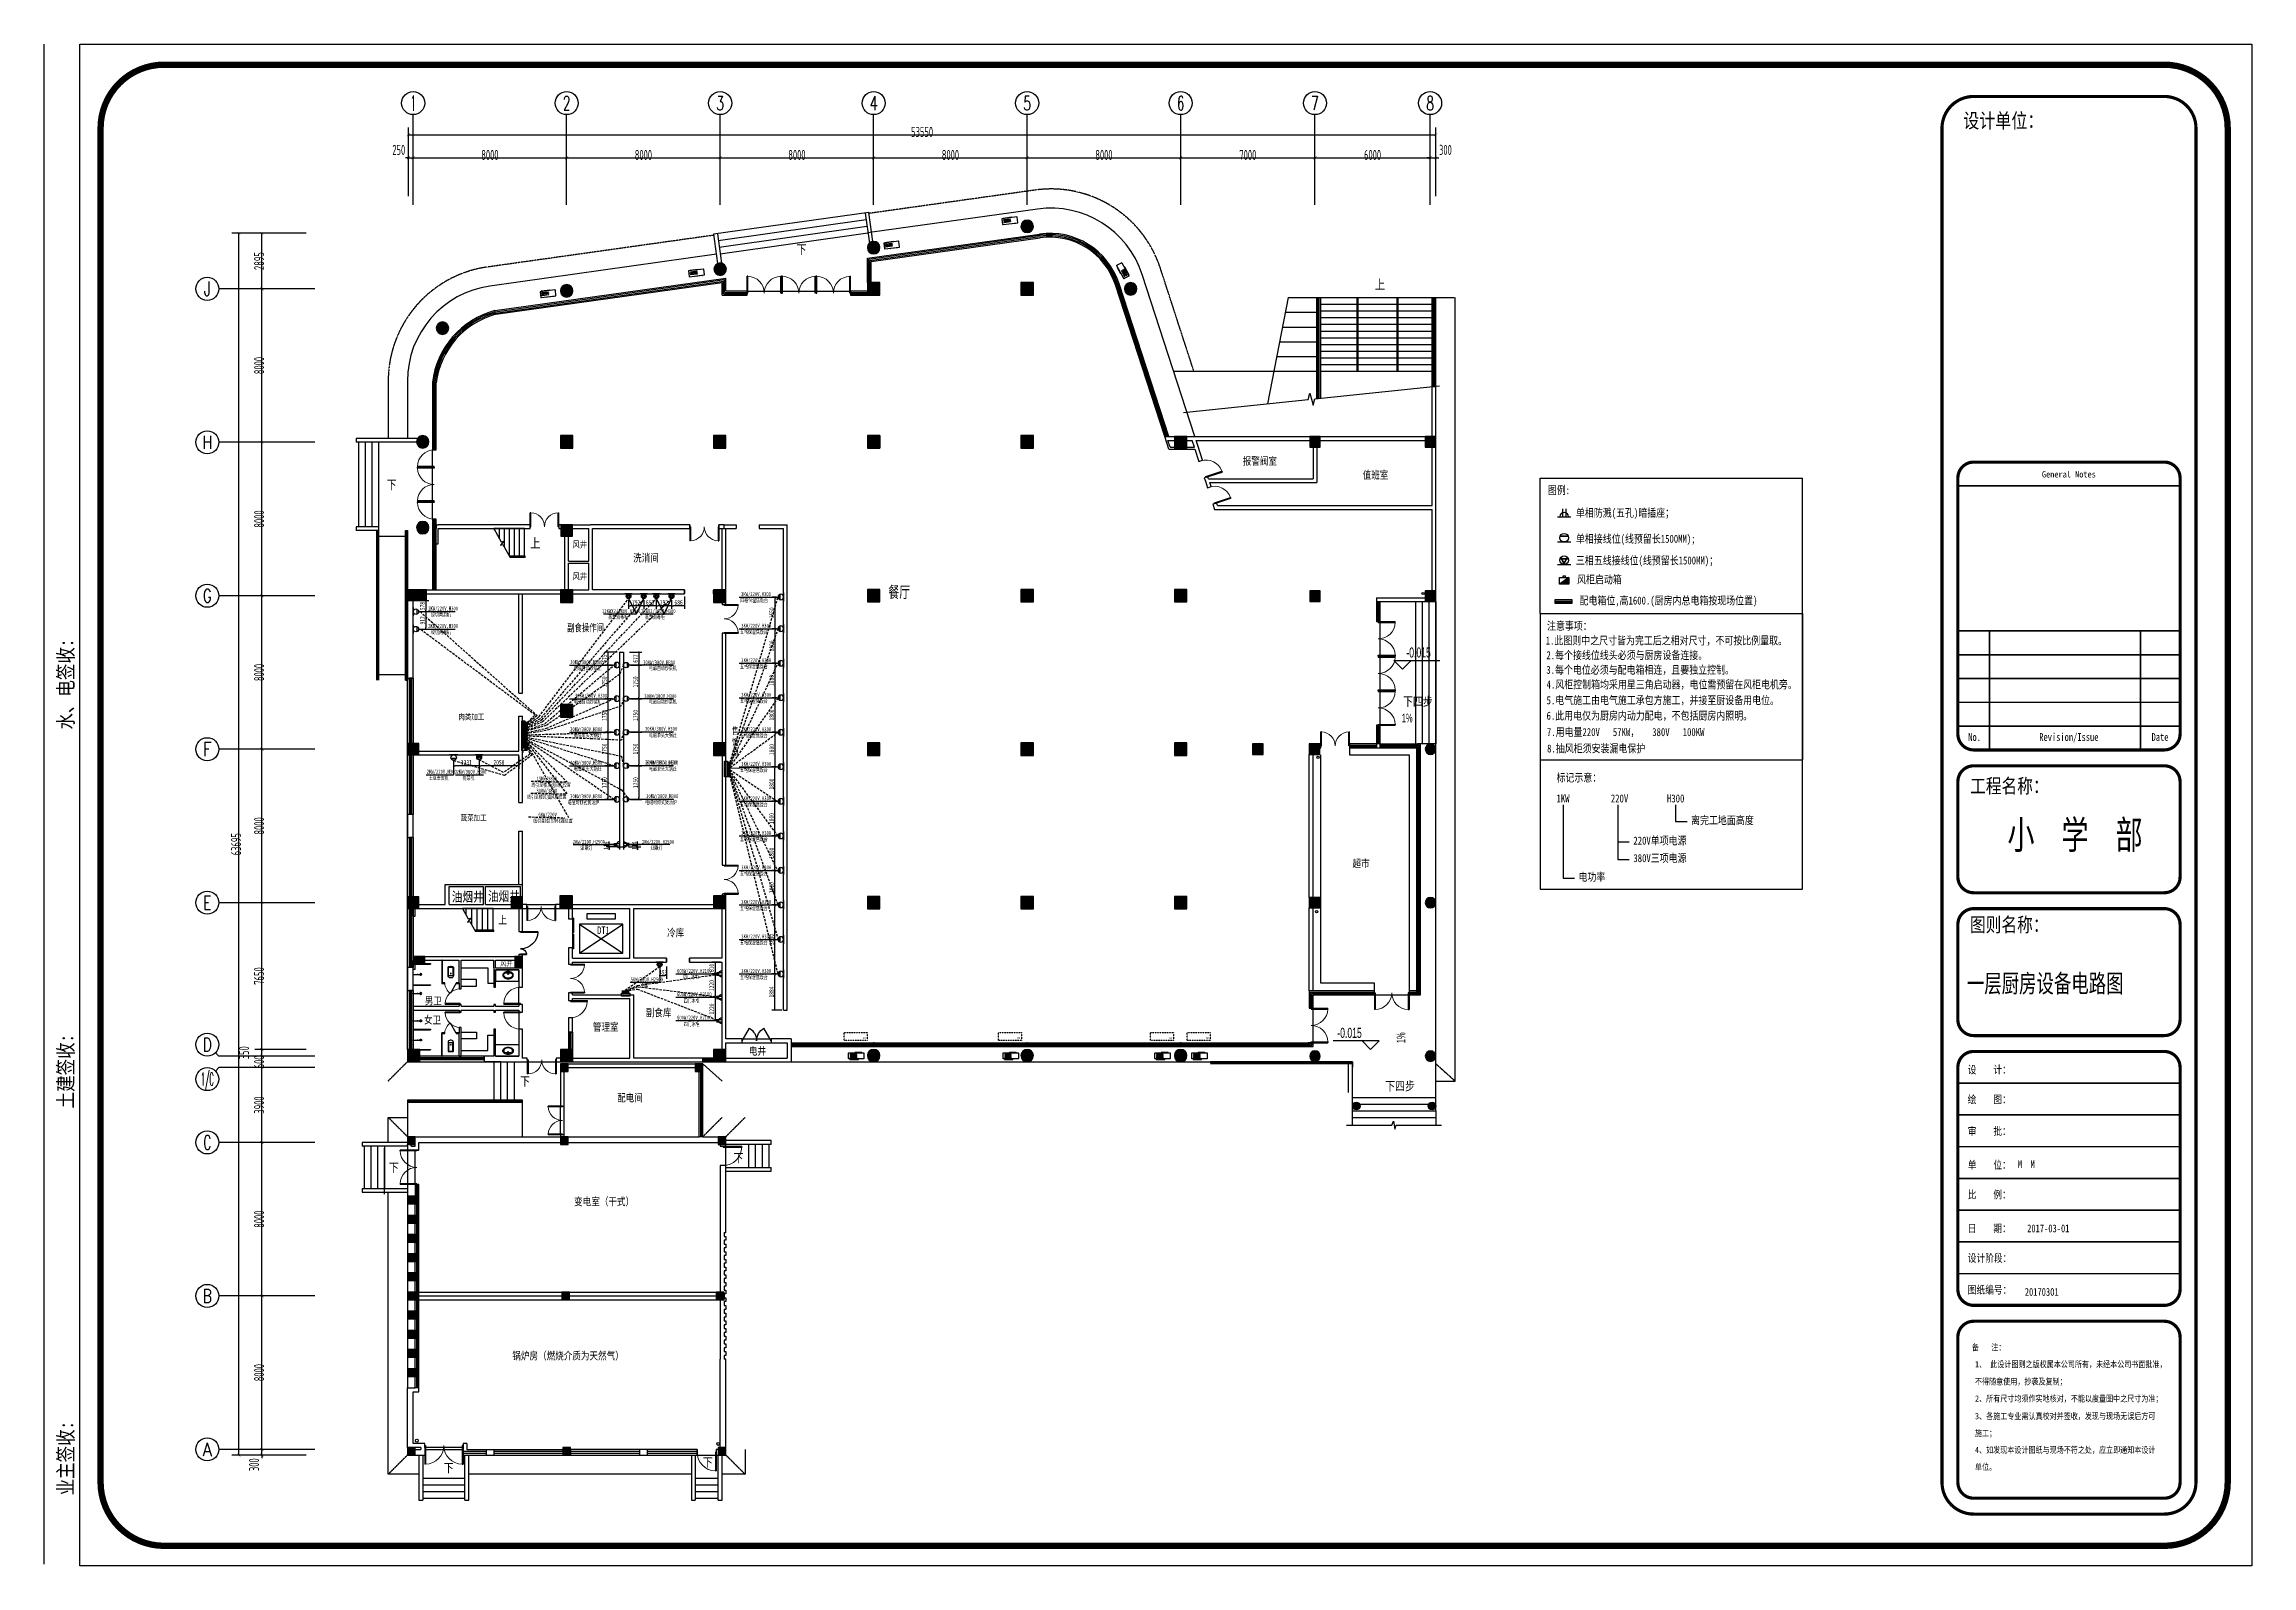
# Model space of a CAD drawing. Header units: inches. Extents: x 871252 to 1312932, y -88801 to 86720.
# Drawn here: x 871252 to 986309, y 7391 to 86720 of the extents above; entities that cross this region are included whole.
import ezdxf
from ezdxf.enums import TextEntityAlignment as Align

# ---------------------------------------------------------------- set-up
doc = ezdxf.new("R2010")
doc.units = ezdxf.units.IN
doc.header["$MEASUREMENT"] = 0
doc.linetypes.add('DASH', pattern=[0.35, 0.25, -0.1])
doc.linetypes.add('HIDDEN', pattern=[0.375, 0.25, -0.125])
for name, color, linetype in [('000外框', 7, 'Continuous'), ('AXIS', 3, 'Continuous'), ('AXIS_TEXT', 7, 'Continuous'), ('COLUMN', 6, 'Continuous'), ('CURTWALL', 4, 'Continuous'), ('DIM_ELEV', 3, 'Continuous'), ('DIM_SYMB', 3, 'Continuous'), ('EVTR', 7, 'Continuous'), ('GROUND', 34, 'Continuous'), ('LATRINE', 6, 'Continuous'), ('LG', 84, 'Continuous'), ('LVTRY', 6, 'Continuous'), ('PUB_HATCH', 8, 'Continuous'), ('PUB_STRM', 4, 'Continuous'), ('PUB_TEXT', 151, 'Continuous'), ('ROOM_NAME', 7, 'Continuous'), ('STAIR', 6, 'Continuous'), ('WALL', 7, 'Continuous'), ('WINDOW', 3, 'Continuous'), ('供排水', 4, 'Continuous'), ('外框', 7, 'Continuous'), ('家具', 42, 'Continuous'), ('电位', 1, 'Continuous'), ('空调', 205, 'Continuous'), ('虚线', 9, 'DASH')]:
    doc.layers.add(name, color=color, linetype=linetype)
doc.styles.add('_TCH_AXIS', font='COMPLEX', dxfattribs={"bigfont": 'GBCBIG'})
doc.styles.add('_TCH_DIM', font='stylu.ttf')
doc.styles.add('_TCH_DIM_T3', font='TSSDENG', dxfattribs={"width": 0.64, "bigfont": 'TSSDCHN'})
doc.styles.add('COMPLEX', font='stylu.ttf')
doc.styles.add('HZ-1', font='MingLiU.ttf', dxfattribs={"width": 0.8})
doc.styles.get("Standard").update_dxf_attribs({"font": '', "width": 0.7, "height": 250})
doc.styles.add('STYLE4', font='', dxfattribs={"width": 0.7, "height": 180})
doc.styles.add('TYDG_02', font='', dxfattribs={"width": 0.8})
doc.styles.add('宋体', font='', dxfattribs={"width": 0.8})
doc.styles.add('宋体平面', font='', dxfattribs={"width": 0.8})
doc.styles.add('黑体', font='simhei.ttf', dxfattribs={"width": 0.7})
doc.styles.get('Standard').set_extended_font_data('NSimSun')
doc.styles.get('STYLE4').set_extended_font_data('NSimSun')
doc.styles.get('TYDG_02').set_extended_font_data('SimSun')
doc.styles.get('宋体').set_extended_font_data('NSimSun')
doc.styles.get('宋体平面').set_extended_font_data('SimSun')
doc.dimstyles.new('_TCH_ARCH&&150', dxfattribs={"dimtxt": 525, "dimasz": 150, "dimexe": 375, "dimexo": 450, "dimgap": 150, "dimtad": 1, "dimdec": 0, "dimzin": 0, "dimdsep": 46, "dimtxsty": '_TCH_DIM_T3', "dimblk": 'ARCHTICK', "dimcen": 0.09, "dimclrt": 7, "dimazin": 2, "dimtfac": 1, "dimtdec": 0, "dimtix": 1, "dimtmove": 2, "dimatfit": 3, "dimfxl": 0, "dimtolj": 1, "dimtzin": 0, "dimarcsym": 0})
doc.dimstyles.new('电路', dxfattribs={"dimscale": 80, "dimtxt": 2.5, "dimasz": 1, "dimexe": 2, "dimexo": 1, "dimtad": 1, "dimdec": 0, "dimtxsty": 'Standard', "dimblk": 'DOT', "dimcen": 1, "dimclrd": 6, "dimclre": 6, "dimclrt": 6, "dimadec": 0, "dimazin": 0, "dimtfac": 1, "dimtdec": 0, "dimtmove": 0, "dimatfit": 3, "dimfxl": 0, "dimarcsym": 0})

msp = doc.modelspace()

# ---------------------------------------------------------------- texts
at = {"layer": '000外框', "style": '黑体', "width": 0.7}
msp.add_text('一层厨房设备电路图', height=950.23, dxfattribs=at).set_placement((971455.9, 37279.4))
at = {"layer": '000外框', "insert": (973571.5, 46241), "char_height": 1477.04, "width": 15623.866, "attachment_point": 1, "style": '黑体'}
msp.add_mtext('小  学  部', dxfattribs=at)
at = {"layer": 'PUB_TEXT', "style": '_TCH_DIM'}
for s, height, width, p in [('下', 472.6, 0.8, (910461.8, 75786.5)), ('上', 506.4, 0.8, (940598.1, 73935.3)), ('下', 472.6, 0.8, (889101.4, 63519.3)), ('上', 506.4, 0.8, (896570.7, 60451.8)), ('-0.015', 525, 0.64, (942246.1, 54745.5)), ('1%', 455, 0.64, (942005.1, 51359.6)), ('下四步', 472.62, 0.8, (942073.3, 52219.6)), ('油烟井', 506.38, 0.8, (892497.2, 42018.6)), ('油烟井', 506.38, 0.8, (894383.6, 42045.6)), ('上', 405.1, 0.8, (894919.2, 40854.3)), ('-0.015', 525, 0.64, (938646.6, 34915.4)), ('下', 472.6, 0.8, (896057.3, 32419.3)), ('下四步', 472.62, 0.8, (941145.4, 32170.5)), ('下', 472.6, 0.8, (907180.9, 28422.8)), ('下', 472.6, 0.8, (889217.7, 27919.3)), ('下', 472.6, 0.8, (892076.9, 12262.7)), ('下', 472.6, 0.8, (905580.4, 12553.9))]:
    msp.add_text(s, height=height, dxfattribs=dict(at, width=width)).set_placement(p)
at = {"layer": 'PUB_TEXT', "width": 0.8}
for s, height, p in [('报警阀室', 398.73, (933718.1, 64786.9)), ('值班室', 398.73, (939970.1, 64062.5)), ('洗消间', 398.73, (901948.9, 59740.5)), ('超市', 398.73, (939439.8, 43812.7)), ('DT1', 398.73, (900074.7, 40327.4)), ('冷库', 398.73, (903717.3, 40194.3)), ('男卫', 394.94, (891093.5, 36647)), ('女卫', 394.94, (891049.7, 35653.9)), ('管理室', 398.73, (899846.2, 35285)), ('副食库', 398.73, (902607.1, 36032.6)), ('配电间', 398.73, (901115.2, 31593.5)), ('变电室（干式）', 398.73, (898871.6, 26181.2)), ('锅炉房（燃烧介质为天然气）', 398.734, (895652.7, 18143.7))]:
    msp.add_text(s, height=height, dxfattribs=at).set_placement(p)
at = {"layer": 'PUB_TEXT', "linetype": 'DASH', "width": 0.8}
for p in [(898785, 60468.2), (898785, 58807.6)]:
    msp.add_text('风井', height=341.77, dxfattribs=at).set_placement(p)
at = {"layer": 'PUB_TEXT', "style": '_TCH_DIM', "width": 0.64}
msp.add_text('1%', height=455, rotation=90, dxfattribs=at).set_placement((942195.6, 34639.9))
at = {"layer": 'PUB_TEXT', "color": 6, "linetype": 'DASH', "width": 0.8}
msp.add_text('电井', height=398.73, dxfattribs=at).set_placement((907981.1, 34030.9))
at = {"layer": 'ROOM_NAME', "width": 0.8}
for s, height, style, p in [('肉类加工', 300, '宋体', (892843.1, 51504.4)), ('蔬菜加工', 300, '宋体', (892961, 46240.9)), ('风井', 284.81, 'TYDG_02', (895024.6, 38660.5))]:
    msp.add_text(s, height=height, dxfattribs=dict(at, style=style)).set_placement(p)
at = {"layer": 'WALL', "attachment_point": 1}
for s, insert, char_height, width in [('{\\fSimHei|b0|i0|c134|p49;\\C0;餐厅 }', (915242.7, 58457.8), 600, 21939.099), ('{\\C0;售饭间}', (907096.5, 51098.6), 350, 404.548)]:
    msp.add_mtext(s, dxfattribs=dict(at, insert=insert, char_height=char_height, width=width))
at = {"layer": 'WALL', "color": 0, "insert": (898510.7, 56489.1), "char_height": 390, "width": 3156, "attachment_point": 1}
msp.add_mtext('副食操作间', dxfattribs=at)
at = {"layer": '外框', "style": '宋体平面', "width": 0.8}
for s, height, p in [('设计单位：', 764.9, (971269.3, 82351.1)), ('工程名称：', 749.6, (971625.7, 47675.3)), ('图则名称：', 749.6, (971620.7, 40441.4))]:
    msp.add_text(s, height=height, dxfattribs=at).set_placement(p)
at = {"layer": '外框', "lineweight": -2, "style": '宋体平面', "width": 0.8}
for s, height, p in [('General Notes', 330.922, (976773, 64295.4)), ('No.', 405.22, (971859.8, 50600)), ('Revision/Issue', 405.222, (976773, 50600)), ('Date', 405.22, (981523.4, 50600))]:
    msp.add_text(s, height=height, dxfattribs=at).set_placement(p, align=Align.MIDDLE_CENTER)
msp.add_text('业主签收:                                      土建签收:                                     水、电签收:', height=788.414, rotation=90, dxfattribs=at).set_placement((872768.2, 11066.1))
for s, height, p in [('设    计：', 405.22, (971501.7, 33053.9)), ('绘    图：', 405.22, (971501.7, 31505.6)), ('审    批：', 405.22, (971501.7, 29851)), ('单    位：', 405.22, (971501.7, 28090)), ('M  M', 405.22, (974111.5, 28130.5)), ('比    例：', 405.22, (971501.7, 26541.8)), ('日    期：', 405.22, (971501.7, 24780.8)), ('2017-03-01', 405.22, (974598.6, 24780.8)), ('设计阶段：', 405.22, (971501.7, 23232.6)), ('图纸编号：', 405.22, (971501.7, 21578)), ('20170301', 405.22, (974475.2, 21471.6)), ('备   注：', 328.23, (971719.7, 18617.9)), ('1、 此设计图则之版权属本公司所有，未经本公司书面批准，', 328.23, (971879.4, 17736.9)), ('2、所有尺寸均须作实地核对，不能以度量图中之尺寸为准；', 328.23, (971879.4, 15947.4)), ('不得随意使用，抄袭及复制；', 328.23, (971879.4, 16836.2)), ('3、各施工专业需认真校对并签收，发现与现场无误后方可', 328.23, (971879.4, 15033.1)), ('施工；', 328.23, (971879.4, 14143.9)), ('4、如发现本设计图纸与现场不符之处，应立即通知本设计', 328.23, (971879.4, 13272.1)), ('单位。', 328.23, (971879.4, 12382.8))]:
    msp.add_text(s, height=height, dxfattribs=at).set_placement(p)
at = {"layer": '电位', "color": 7, "style": 'STYLE4', "width": 0.8}
for s, height, p in [('图例:', 416.33, (949616.8, 63260.3)), ('单相防溅(五孔)暗插座；', 416.332, (951080.8, 62077.6)), ('单相接线位(线预留长1500MM);', 416.332, (951080.8, 60726)), ('三相五线接线位(线预留长1500MM)；', 416.332, (951080.8, 59595)), ('风柜启动箱', 416.33, (951142.5, 58601.8)), ('配电箱位,高1600.(厨房内总电箱按现场位置)', 416.332, (951268, 57507)), ('注意事项：', 416.33, (949573.6, 56184.5)), ('1.此图则中之尺寸皆为完工后之相对尺寸，不可按比例量取。', 416.332, (949506.5, 55421.2)), ('3.每个电位必须与配电箱相连，且要独立控制。', 416.332, (949538.9, 53894.6)), ('2.每个接线位线头必须与厨房设备连接。', 416.332, (949543.5, 54657.9)), ('4.风柜控制箱均采用星三角启动器，电位需预留在风柜电机旁。', 416.332, (949552.7, 53129.1)), ('5.电气施工由电气施工承包方施工，并接至厨设备用电位。', 416.332, (949552.7, 52307.7)), ('6.此用电仅为厨房内动力配电，不包括厨房内照明。', 416.332, (949552.7, 51503.1)), ('7.用电量220V   57KW，   380V   100KW', 416.332, (949569.5, 50649.8)), ('8.抽风柜须安装漏电保护', 416.332, (949579.7, 49795.2)), ('标记示意：', 416.33, (950069.3, 48273.9)), ('1KW', 416.33, (950069.3, 47190.3)), ('220V', 416.33, (952903.2, 47190.3)), ('H300', 416.33, (955828, 47190.3)), ('离完工地面高度', 416.33, (957085, 46051)), ('220V单项电源', 416.33, (954076.8, 44990.7)), ('380V三项电源', 416.33, (954076.8, 44078.4)), ('电功率', 416.33, (951215.2, 43099.5))]:
    msp.add_text(s, height=height, dxfattribs=at).set_placement(p)
at = {"layer": '电位', "color": 4, "style": 'STYLE4', "width": 0.7}
for s, rotation, p in [('四格保温售饭台', 359.989791, (907531.1, 57625.6)), ('3KW/220V,H300', 359.989791, (907570.3, 57943.8)), ('2KW/220V,H300', 0.010209, (891264.7, 57195)), ('2KW/220V,H300', 0.010209, (891264.7, 56283.3)), ('绞切两用机', 0.010209, (891417.4, 56874.6)), ('12KWX2/380V,H300', 0.010209, (900326.3, 57058.5)), ('蒸车消毒柜', 0.010209, (900652.9, 56750.7)), ('12KWX2/380V,H300', 0.010209, (902238.8, 57058.5)), ('蒸车消毒柜', 0.010209, (902565.4, 56750.7)), ('3KW/220V,H300', 359.989791, (907581.6, 56296.7)), ('绞切两用机', 0.010209, (891417.4, 55962.9)), ('五格保温售饭台', 359.989791, (907521.7, 55976.3)), ('30KW/380V,H300', 0.010209, (898665.7, 54402.4)), ('电磁自动炒菜机', 0.010209, (898857.9, 54087.9)), ('30KW/380V,H300', 0.010209, (902468.6, 54385.7)), ('电磁自动炒菜机', 359.989791, (902777.4, 54088)), ('五格保温售饭台', 359.989791, (907521.7, 54176.3)), ('3KW/220V,H300', 359.989791, (907581.6, 54496.7)), ('电磁自动炒菜机', 0.010209, (898857.9, 52337.8)), ('30KW/380V,H300', 0.010209, (898917.6, 52652.5)), ('30KW/380V,H300', 0.010209, (902528.1, 52627.2)), ('电磁自动炒菜机', 359.989791, (902777.4, 52338)), ('五格保温售饭台', 359.989791, (907521.7, 52376.3)), ('3KW/220V,H300', 359.989791, (907581.6, 52696.7)), ('30KW/380V,H300', 0.010209, (898665.7, 50902.4)), ('电磁单头大锅灶', 0.010209, (898857.9, 50587.8)), ('30KW/380V,H300', 0.010209, (902563, 50924.8)), ('电磁单头大锅灶', 359.989791, (902777.4, 50588)), ('五格保温售饭台', 359.989791, (907521.7, 50576.3)), ('3KW/220V,H300', 359.989791, (907581.6, 50896.7)), ('2KW/220V,H300', 359.989791, (891194.4, 48690.5)), ('土豆去皮机', 359.989791, (891300.1, 48368)), ('2KW/380V,H300', 359.989791, (892742.6, 48682)), ('切菜机', 359.989791, (893051.4, 48355.3)), ('30KW/380V,H300', 0.010209, (898665.7, 49152.4)), ('电磁单头大锅灶', 0.010209, (898857.9, 48837.8)), ('30KW/380V,H300', 0.010209, (902563, 49174.8)), ('30KW/380V,H300', 0.010209, (902626.2, 49162.3)), ('电磁单头大锅灶', 359.989791, (902777.4, 48838)), ('五格保温售饭台', 359.989791, (907521.7, 48776.3)), ('3KW/220V,H300', 359.989791, (907581.6, 49096.7)), ('电磁可倾式煲汤炉', 0.010209, (898529.2, 47079)), ('30KW/380V,H300', 0.010209, (898665.7, 47402.4)), ('电磁可倾式煲汤炉', 359.989791, (902578.5, 47097.7)), ('30KW/380V,H300', 0.010209, (902626.2, 47412.3)), ('五格保温售饭台', 359.989791, (907521.7, 46976.3)), ('3KW/220V,H300', 359.989791, (907581.6, 47296.7)), ('2KW/220V,H2500', 0.010209, (898799.3, 45028.6)), ('烟罩灯', 0.010209, (899202, 44713.7)), ('2KW/220V,H2500', 359.989791, (902405.6, 45028.9)), ('烟罩灯', 359.989791, (902857.9, 44713.8)), ('五格保温售饭台', 359.989791, (907521.7, 45176.3)), ('3KW/220V,H300', 359.989791, (907581.6, 45496.7)), ('3KW/220V,H300', 359.989791, (907581.6, 43696.7)), ('五格保温售饭台', 359.989791, (907521.7, 43376.3)), ('五格保温售饭台', 359.989791, (907521.7, 41576.3)), ('3KW/220V,H300', 359.989791, (907581.6, 41896.7)), ('3KW/220V,H300', 359.989791, (907581.6, 40096.7)), ('五格保温售饭台', 359.989791, (907521.7, 39776.3)), ('5KW/380V,H2500', 359.989791, (901814.4, 37859.2)), ('600W/220V,H2100', 359.989791, (904236.7, 38305.2)), ('四门冰柜', 359.989791, (904559.7, 37995.2)), ('五格保温售饭台', 359.989791, (907521.7, 37976.3)), ('3KW/220V,H300', 359.989791, (907581.6, 38296.7)), ('冷库', 359.989791, (902319.5, 37553.1)), ('600W/220V,H2100', 359.989791, (904236.7, 37089.3)), ('四门冰柜', 359.989791, (904578, 36748.8)), ('600W/220V,H2100', 359.989791, (904236.7, 35869.3)), ('四门冰柜', 359.989791, (904578, 35528.8))]:
    msp.add_text(s, height=210, rotation=rotation, dxfattribs=at).set_placement(p)
for s, p in [('15KW/380V', (896914.3, 48322.6)), ('线引至楼顶抽风柜位置', (896418.8, 47376.2)), ('线引至楼顶送风柜位置', (896643.3, 48000.3)), ('30KW/380V', (896906.2, 47698.5)), ('线引至楼顶净化器位置', (896738.5, 46132.4)), ('6KW/220V', (897009.4, 46454.7))]:
    msp.add_text(s, height=210, dxfattribs=at).set_placement(p)

# ---------------------------------------------------------------- blocks, each defined once
blk = doc.blocks.new('vhjkghkghkl')
at = {"layer": '空调', "linetype": 'DASH', "ltscale": 0.3}
blk.add_lwpolyline([(134071, 540199), (134071, 539779), (132871, 539779), (132871, 540199), (134071, 540199)], close=True, dxfattribs=at)
at = {"layer": '空调', "linetype": 'DASH', "ltscale": 0.3, "style": 'HZ-1'}
blk.add_text('AC', height=100, dxfattribs=at).set_placement((133846, 539867))
blk = doc.blocks.new('A$C4EB5717C')
at = {"layer": '空调'}
for p, q in [((520, 110), (520, 120)), ((883, 100), (530, 100)), ((893, 120), (893, 110))]:
    blk.add_line(p, q, dxfattribs=at)
blk.add_lwpolyline([(220, 120), (980, 120, 0.4142136), (1000, 140), (1000, 410, 0.4142136), (980, 430), (220, 430, 0.4142136), (200, 410), (200, 140, 0.4142136)], format="xyb", close=True, dxfattribs=at)
for points in [[(269, 459), (709, 459), (709, 444), (269, 444)], [(290, 372), (626, 372), (626, 343), (290, 343)], [(290, 306), (626, 306), (626, 277), (290, 277)], [(290, 240), (626, 240), (626, 211), (290, 211)]]:
    blk.add_lwpolyline(points, close=True, dxfattribs=at)
for centre, start, end in [((530, 110), 180, 270), ((883, 110), 270, 0)]:
    blk.add_arc(centre, 10, start, end, dxfattribs=at)
blk = doc.blocks.new('_ArchTick')
at = {"color": 0, "linetype": 'ByBlock', "const_width": 0.15}
blk.add_lwpolyline([(-0.5, -0.5), (0.5, 0.5)], dxfattribs=at)
blk = doc.blocks.new('*D89')
at = {"layer": 'AXIS', "color": 0, "lineweight": -2, "transparency": 16777216}
for p, q in [((884915, 13464), (882230, 13464)), ((884915, 13164), (882230, 13164)), ((882605, 13464), (882605, 13614)), ((882605, 13164), (882605, 13464)), ((882605, 13164), (882605, 13014))]:
    blk.add_line(p, q, dxfattribs=at)
at = {"layer": 'Defpoints', "color": 0, "transparency": 16777216}
for p in [(882605, 13464), (885365, 13464), (885365, 13164)]:
    blk.add_point(p, dxfattribs=at)
at = {"layer": 'AXIS', "color": 0, "lineweight": -2, "transparency": 16777216, "xscale": 150, "yscale": 150, "zscale": 150}
for p, rotation in [((882605, 13464), 270), ((882605, 13164), 90)]:
    blk.add_blockref('_ArchTick', p, dxfattribs=dict(at, rotation=rotation))
at = {"layer": 'AXIS', "color": 7, "transparency": 16777216, "insert": (882192, 12665), "char_height": 525, "attachment_point": 5, "rotation": 90, "style": '_TCH_DIM_T3'}
blk.add_mtext('\\A1;300', dxfattribs=at)
blk = doc.blocks.new('*D90')
at = {"layer": 'AXIS', "color": 0, "lineweight": -2, "transparency": 16777216}
for p, q in [((884915, 21464), (882230, 21464)), ((882605, 13464), (882605, 21464)), ((884915, 13464), (882230, 13464))]:
    blk.add_line(p, q, dxfattribs=at)
at = {"layer": 'Defpoints', "color": 0, "transparency": 16777216}
for p in [(882605, 21464), (885365, 21464), (885365, 13464)]:
    blk.add_point(p, dxfattribs=at)
at = {"layer": 'AXIS', "color": 0, "lineweight": -2, "transparency": 16777216, "xscale": 150, "yscale": 150, "zscale": 150}
for p, rotation in [((882605, 21464), 90), ((882605, 13464), 270)]:
    blk.add_blockref('_ArchTick', p, dxfattribs=dict(at, rotation=rotation))
at = {"layer": 'AXIS', "color": 7, "transparency": 16777216, "insert": (882455, 17464), "char_height": 525, "attachment_point": 5, "rotation": 90, "style": '_TCH_DIM_T3'}
blk.add_mtext('\\A1;8000', dxfattribs=at)
blk = doc.blocks.new('*D91')
at = {"layer": 'AXIS', "color": 0, "lineweight": -2, "transparency": 16777216}
for p, q in [((884915, 29464), (882230, 29464)), ((882605, 21464), (882605, 29464)), ((884915, 21464), (882230, 21464))]:
    blk.add_line(p, q, dxfattribs=at)
at = {"layer": 'Defpoints', "color": 0, "transparency": 16777216}
for p in [(882605, 29464), (885365, 29464), (885365, 21464)]:
    blk.add_point(p, dxfattribs=at)
at = {"layer": 'AXIS', "color": 0, "lineweight": -2, "transparency": 16777216, "xscale": 150, "yscale": 150, "zscale": 150}
for p, rotation in [((882605, 29464), 90), ((882605, 21464), 270)]:
    blk.add_blockref('_ArchTick', p, dxfattribs=dict(at, rotation=rotation))
at = {"layer": 'AXIS', "color": 7, "transparency": 16777216, "insert": (882455, 25464), "char_height": 525, "attachment_point": 5, "rotation": 90, "style": '_TCH_DIM_T3'}
blk.add_mtext('\\A1;8000', dxfattribs=at)
blk = doc.blocks.new('*D92')
at = {"layer": 'AXIS', "color": 0, "lineweight": -2, "transparency": 16777216}
for p, q in [((884915, 33364), (882230, 33364)), ((882605, 29464), (882605, 33364)), ((884915, 29464), (882230, 29464))]:
    blk.add_line(p, q, dxfattribs=at)
at = {"layer": 'Defpoints', "color": 0, "transparency": 16777216}
for p in [(882605, 33364), (885365, 33364), (885365, 29464)]:
    blk.add_point(p, dxfattribs=at)
at = {"layer": 'AXIS', "color": 0, "lineweight": -2, "transparency": 16777216, "xscale": 150, "yscale": 150, "zscale": 150}
for p, rotation in [((882605, 33364), 90), ((882605, 29464), 270)]:
    blk.add_blockref('_ArchTick', p, dxfattribs=dict(at, rotation=rotation))
at = {"layer": 'AXIS', "color": 7, "transparency": 16777216, "insert": (882455, 31414), "char_height": 525, "attachment_point": 5, "rotation": 90, "style": '_TCH_DIM_T3'}
blk.add_mtext('\\A1;3900', dxfattribs=at)
blk = doc.blocks.new('*D93')
at = {"layer": 'AXIS', "color": 0, "lineweight": -2, "transparency": 16777216}
for p, q in [((884915, 33964), (882230, 33964)), ((882605, 33364), (882605, 33964)), ((884915, 33364), (882230, 33364))]:
    blk.add_line(p, q, dxfattribs=at)
at = {"layer": 'Defpoints', "color": 0, "transparency": 16777216}
for p in [(882605, 33964), (885365, 33964), (885365, 33364)]:
    blk.add_point(p, dxfattribs=at)
at = {"layer": 'AXIS', "color": 0, "lineweight": -2, "transparency": 16777216, "xscale": 150, "yscale": 150, "zscale": 150}
for p, rotation in [((882605, 33964), 90), ((882605, 33364), 270)]:
    blk.add_blockref('_ArchTick', p, dxfattribs=dict(at, rotation=rotation))
at = {"layer": 'AXIS', "color": 7, "transparency": 16777216, "insert": (882455, 33664), "char_height": 525, "attachment_point": 5, "rotation": 90, "style": '_TCH_DIM_T3'}
blk.add_mtext('\\A1;600', dxfattribs=at)
blk = doc.blocks.new('*D94')
at = {"layer": 'AXIS', "color": 0, "lineweight": -2, "transparency": 16777216}
for p, q in [((884915, 34314), (882230, 34314)), ((884915, 33964), (882230, 33964)), ((882605, 33964), (882605, 34314))]:
    blk.add_line(p, q, dxfattribs=at)
at = {"layer": 'Defpoints', "color": 0, "transparency": 16777216}
for p in [(882605, 34314), (885365, 34314), (885365, 33964)]:
    blk.add_point(p, dxfattribs=at)
at = {"layer": 'AXIS', "color": 0, "lineweight": -2, "transparency": 16777216, "xscale": 150, "yscale": 150, "zscale": 150}
for p, rotation in [((882605, 34314), 90), ((882605, 33964), 270)]:
    blk.add_blockref('_ArchTick', p, dxfattribs=dict(at, rotation=rotation))
at = {"layer": 'AXIS', "color": 7, "transparency": 16777216, "insert": (881667, 34139), "char_height": 525, "attachment_point": 5, "rotation": 90, "style": '_TCH_DIM_T3'}
blk.add_mtext('\\A1;350', dxfattribs=at)
blk = doc.blocks.new('*D95')
at = {"layer": 'AXIS', "color": 0, "lineweight": -2, "transparency": 16777216}
for p, q in [((884915, 41964), (882230, 41964)), ((882605, 34314), (882605, 41964)), ((884915, 34314), (882230, 34314))]:
    blk.add_line(p, q, dxfattribs=at)
at = {"layer": 'Defpoints', "color": 0, "transparency": 16777216}
for p in [(882605, 41964), (885365, 41964), (885365, 34314)]:
    blk.add_point(p, dxfattribs=at)
at = {"layer": 'AXIS', "color": 0, "lineweight": -2, "transparency": 16777216, "xscale": 150, "yscale": 150, "zscale": 150}
for p, rotation in [((882605, 41964), 90), ((882605, 34314), 270)]:
    blk.add_blockref('_ArchTick', p, dxfattribs=dict(at, rotation=rotation))
at = {"layer": 'AXIS', "color": 7, "transparency": 16777216, "insert": (882455, 38139), "char_height": 525, "attachment_point": 5, "rotation": 90, "style": '_TCH_DIM_T3'}
blk.add_mtext('\\A1;7650', dxfattribs=at)
blk = doc.blocks.new('*D96')
at = {"layer": 'AXIS', "color": 0, "lineweight": -2, "transparency": 16777216}
for p, q in [((884915, 49964), (882230, 49964)), ((882605, 41964), (882605, 49964)), ((884915, 41964), (882230, 41964))]:
    blk.add_line(p, q, dxfattribs=at)
at = {"layer": 'Defpoints', "color": 0, "transparency": 16777216}
for p in [(882605, 49964), (885365, 49964), (885365, 41964)]:
    blk.add_point(p, dxfattribs=at)
at = {"layer": 'AXIS', "color": 0, "lineweight": -2, "transparency": 16777216, "xscale": 150, "yscale": 150, "zscale": 150}
for p, rotation in [((882605, 49964), 90), ((882605, 41964), 270)]:
    blk.add_blockref('_ArchTick', p, dxfattribs=dict(at, rotation=rotation))
at = {"layer": 'AXIS', "color": 7, "transparency": 16777216, "insert": (882455, 45964), "char_height": 525, "attachment_point": 5, "rotation": 90, "style": '_TCH_DIM_T3'}
blk.add_mtext('\\A1;8000', dxfattribs=at)
blk = doc.blocks.new('*D97')
at = {"layer": 'AXIS', "color": 0, "lineweight": -2, "transparency": 16777216}
for p, q in [((884915, 57964), (882230, 57964)), ((882605, 49964), (882605, 57964)), ((884915, 49964), (882230, 49964))]:
    blk.add_line(p, q, dxfattribs=at)
at = {"layer": 'Defpoints', "color": 0, "transparency": 16777216}
for p in [(882605, 57964), (885365, 57964), (885365, 49964)]:
    blk.add_point(p, dxfattribs=at)
at = {"layer": 'AXIS', "color": 0, "lineweight": -2, "transparency": 16777216, "xscale": 150, "yscale": 150, "zscale": 150}
for p, rotation in [((882605, 57964), 90), ((882605, 49964), 270)]:
    blk.add_blockref('_ArchTick', p, dxfattribs=dict(at, rotation=rotation))
at = {"layer": 'AXIS', "color": 7, "transparency": 16777216, "insert": (882455, 53964), "char_height": 525, "attachment_point": 5, "rotation": 90, "style": '_TCH_DIM_T3'}
blk.add_mtext('\\A1;8000', dxfattribs=at)
blk = doc.blocks.new('*D98')
at = {"layer": 'AXIS', "color": 0, "lineweight": -2, "transparency": 16777216}
for p, q in [((884915, 65964), (882230, 65964)), ((882605, 57964), (882605, 65964)), ((884915, 57964), (882230, 57964))]:
    blk.add_line(p, q, dxfattribs=at)
at = {"layer": 'Defpoints', "color": 0, "transparency": 16777216}
for p in [(882605, 65964), (885365, 65964), (885365, 57964)]:
    blk.add_point(p, dxfattribs=at)
at = {"layer": 'AXIS', "color": 0, "lineweight": -2, "transparency": 16777216, "xscale": 150, "yscale": 150, "zscale": 150}
for p, rotation in [((882605, 65964), 90), ((882605, 57964), 270)]:
    blk.add_blockref('_ArchTick', p, dxfattribs=dict(at, rotation=rotation))
at = {"layer": 'AXIS', "color": 7, "transparency": 16777216, "insert": (882455, 61964), "char_height": 525, "attachment_point": 5, "rotation": 90, "style": '_TCH_DIM_T3'}
blk.add_mtext('\\A1;8000', dxfattribs=at)
blk = doc.blocks.new('*D99')
at = {"layer": 'AXIS', "color": 0, "lineweight": -2, "transparency": 16777216}
for p, q in [((884915, 73964), (882230, 73964)), ((882605, 65964), (882605, 73964)), ((884915, 65964), (882230, 65964))]:
    blk.add_line(p, q, dxfattribs=at)
at = {"layer": 'Defpoints', "color": 0, "transparency": 16777216}
for p in [(882605, 73964), (885365, 73964), (885365, 65964)]:
    blk.add_point(p, dxfattribs=at)
at = {"layer": 'AXIS', "color": 0, "lineweight": -2, "transparency": 16777216, "xscale": 150, "yscale": 150, "zscale": 150}
for p, rotation in [((882605, 73964), 90), ((882605, 65964), 270)]:
    blk.add_blockref('_ArchTick', p, dxfattribs=dict(at, rotation=rotation))
at = {"layer": 'AXIS', "color": 7, "transparency": 16777216, "insert": (882455, 69964), "char_height": 525, "attachment_point": 5, "rotation": 90, "style": '_TCH_DIM_T3'}
blk.add_mtext('\\A1;8000', dxfattribs=at)
blk = doc.blocks.new('*D100')
at = {"layer": 'AXIS', "color": 0, "lineweight": -2, "transparency": 16777216}
for p, q in [((884915, 76859), (882230, 76859)), ((882605, 73964), (882605, 76859)), ((884915, 73964), (882230, 73964))]:
    blk.add_line(p, q, dxfattribs=at)
at = {"layer": 'Defpoints', "color": 0, "transparency": 16777216}
for p in [(882605, 76859), (885365, 76859), (885365, 73964)]:
    blk.add_point(p, dxfattribs=at)
at = {"layer": 'AXIS', "color": 0, "lineweight": -2, "transparency": 16777216, "xscale": 150, "yscale": 150, "zscale": 150}
for p, rotation in [((882605, 76859), 90), ((882605, 73964), 270)]:
    blk.add_blockref('_ArchTick', p, dxfattribs=dict(at, rotation=rotation))
at = {"layer": 'AXIS', "color": 7, "transparency": 16777216, "insert": (882455, 75412), "char_height": 525, "attachment_point": 5, "rotation": 90, "style": '_TCH_DIM_T3'}
blk.add_mtext('\\A1;2895', dxfattribs=at)
blk = doc.blocks.new('*D101')
at = {"layer": 'AXIS', "color": 0, "lineweight": -2, "transparency": 16777216}
for p, q in [((884915, 76859), (881030, 76859)), ((881405, 13164), (881405, 76859)), ((884915, 13164), (881030, 13164))]:
    blk.add_line(p, q, dxfattribs=at)
at = {"layer": 'Defpoints', "color": 0, "transparency": 16777216}
for p in [(881405, 76859), (885365, 76859), (885365, 13164)]:
    blk.add_point(p, dxfattribs=at)
at = {"layer": 'AXIS', "color": 0, "lineweight": -2, "transparency": 16777216, "xscale": 150, "yscale": 150, "zscale": 150}
for p, rotation in [((881405, 76859), 90), ((881405, 13164), 270)]:
    blk.add_blockref('_ArchTick', p, dxfattribs=dict(at, rotation=rotation))
at = {"layer": 'AXIS', "color": 7, "transparency": 16777216, "insert": (881255, 45012), "char_height": 525, "attachment_point": 5, "rotation": 90, "style": '_TCH_DIM_T3'}
blk.add_mtext('\\A1;63695', dxfattribs=at)
blk = doc.blocks.new('*D102')
at = {"layer": 'AXIS', "color": 0, "lineweight": -2, "transparency": 16777216}
for p, q in [((890233, 80795), (890083, 80795)), ((890233, 78794), (890233, 81170)), ((890233, 80795), (890483, 80795)), ((890483, 78794), (890483, 81170)), ((890483, 80795), (890633, 80795))]:
    blk.add_line(p, q, dxfattribs=at)
at = {"layer": 'Defpoints', "color": 0, "transparency": 16777216}
for p in [(890483, 80795), (890233, 78344), (890483, 78344)]:
    blk.add_point(p, dxfattribs=at)
at = {"layer": 'AXIS', "color": 0, "lineweight": -2, "transparency": 16777216, "xscale": 150, "yscale": 150, "zscale": 150}
blk.add_blockref('_ArchTick', (890233, 80795), dxfattribs=at)
at = {"layer": 'AXIS', "color": 0, "lineweight": -2, "transparency": 16777216, "xscale": 150, "yscale": 150, "zscale": 150, "rotation": 180}
blk.add_blockref('_ArchTick', (890483, 80795), dxfattribs=at)
at = {"layer": 'AXIS', "color": 7, "transparency": 16777216, "insert": (889734, 81208), "char_height": 525, "attachment_point": 5, "style": '_TCH_DIM_T3'}
blk.add_mtext('\\A1;250', dxfattribs=at)
blk = doc.blocks.new('*D103')
at = {"layer": 'AXIS', "color": 0, "lineweight": -2, "transparency": 16777216}
for p, q in [((890483, 78794), (890483, 81170)), ((890483, 80795), (898483, 80795)), ((898483, 78794), (898483, 81170))]:
    blk.add_line(p, q, dxfattribs=at)
at = {"layer": 'Defpoints', "color": 0, "transparency": 16777216}
for p in [(898483, 80795), (890483, 78344), (898483, 78344)]:
    blk.add_point(p, dxfattribs=at)
at = {"layer": 'AXIS', "color": 0, "lineweight": -2, "transparency": 16777216, "xscale": 150, "yscale": 150, "zscale": 150, "rotation": 180}
blk.add_blockref('_ArchTick', (890483, 80795), dxfattribs=at)
at = {"layer": 'AXIS', "color": 0, "lineweight": -2, "transparency": 16777216, "xscale": 150, "yscale": 150, "zscale": 150}
blk.add_blockref('_ArchTick', (898483, 80795), dxfattribs=at)
at = {"layer": 'AXIS', "color": 7, "transparency": 16777216, "insert": (894483, 80945), "char_height": 525, "attachment_point": 5, "style": '_TCH_DIM_T3'}
blk.add_mtext('\\A1;8000', dxfattribs=at)
blk = doc.blocks.new('*D104')
at = {"layer": 'AXIS', "color": 0, "lineweight": -2, "transparency": 16777216}
for p, q in [((898483, 78794), (898483, 81170)), ((898483, 80795), (906483, 80795)), ((906483, 78794), (906483, 81170))]:
    blk.add_line(p, q, dxfattribs=at)
at = {"layer": 'Defpoints', "color": 0, "transparency": 16777216}
for p in [(906483, 80795), (898483, 78344), (906483, 78344)]:
    blk.add_point(p, dxfattribs=at)
at = {"layer": 'AXIS', "color": 0, "lineweight": -2, "transparency": 16777216, "xscale": 150, "yscale": 150, "zscale": 150, "rotation": 180}
blk.add_blockref('_ArchTick', (898483, 80795), dxfattribs=at)
at = {"layer": 'AXIS', "color": 0, "lineweight": -2, "transparency": 16777216, "xscale": 150, "yscale": 150, "zscale": 150}
blk.add_blockref('_ArchTick', (906483, 80795), dxfattribs=at)
at = {"layer": 'AXIS', "color": 7, "transparency": 16777216, "insert": (902483, 80945), "char_height": 525, "attachment_point": 5, "style": '_TCH_DIM_T3'}
blk.add_mtext('\\A1;8000', dxfattribs=at)
blk = doc.blocks.new('*D105')
at = {"layer": 'AXIS', "color": 0, "lineweight": -2, "transparency": 16777216}
for p, q in [((906483, 78794), (906483, 81170)), ((906483, 80795), (914483, 80795)), ((914483, 78794), (914483, 81170))]:
    blk.add_line(p, q, dxfattribs=at)
at = {"layer": 'Defpoints', "color": 0, "transparency": 16777216}
for p in [(914483, 80795), (906483, 78344), (914483, 78344)]:
    blk.add_point(p, dxfattribs=at)
at = {"layer": 'AXIS', "color": 0, "lineweight": -2, "transparency": 16777216, "xscale": 150, "yscale": 150, "zscale": 150, "rotation": 180}
blk.add_blockref('_ArchTick', (906483, 80795), dxfattribs=at)
at = {"layer": 'AXIS', "color": 0, "lineweight": -2, "transparency": 16777216, "xscale": 150, "yscale": 150, "zscale": 150}
blk.add_blockref('_ArchTick', (914483, 80795), dxfattribs=at)
at = {"layer": 'AXIS', "color": 7, "transparency": 16777216, "insert": (910483, 80945), "char_height": 525, "attachment_point": 5, "style": '_TCH_DIM_T3'}
blk.add_mtext('\\A1;8000', dxfattribs=at)
blk = doc.blocks.new('*D106')
at = {"layer": 'AXIS', "color": 0, "lineweight": -2, "transparency": 16777216}
for p, q in [((914483, 78794), (914483, 81170)), ((914483, 80795), (922483, 80795)), ((922483, 78794), (922483, 81170))]:
    blk.add_line(p, q, dxfattribs=at)
at = {"layer": 'Defpoints', "color": 0, "transparency": 16777216}
for p in [(922483, 80795), (914483, 78344), (922483, 78344)]:
    blk.add_point(p, dxfattribs=at)
at = {"layer": 'AXIS', "color": 0, "lineweight": -2, "transparency": 16777216, "xscale": 150, "yscale": 150, "zscale": 150, "rotation": 180}
blk.add_blockref('_ArchTick', (914483, 80795), dxfattribs=at)
at = {"layer": 'AXIS', "color": 0, "lineweight": -2, "transparency": 16777216, "xscale": 150, "yscale": 150, "zscale": 150}
blk.add_blockref('_ArchTick', (922483, 80795), dxfattribs=at)
at = {"layer": 'AXIS', "color": 7, "transparency": 16777216, "insert": (918483, 80945), "char_height": 525, "attachment_point": 5, "style": '_TCH_DIM_T3'}
blk.add_mtext('\\A1;8000', dxfattribs=at)
blk = doc.blocks.new('*D107')
at = {"layer": 'AXIS', "color": 0, "lineweight": -2, "transparency": 16777216}
for p, q in [((922483, 78794), (922483, 81170)), ((922483, 80795), (930483, 80795)), ((930483, 78794), (930483, 81170))]:
    blk.add_line(p, q, dxfattribs=at)
at = {"layer": 'Defpoints', "color": 0, "transparency": 16777216}
for p in [(930483, 80795), (922483, 78344), (930483, 78344)]:
    blk.add_point(p, dxfattribs=at)
at = {"layer": 'AXIS', "color": 0, "lineweight": -2, "transparency": 16777216, "xscale": 150, "yscale": 150, "zscale": 150, "rotation": 180}
blk.add_blockref('_ArchTick', (922483, 80795), dxfattribs=at)
at = {"layer": 'AXIS', "color": 0, "lineweight": -2, "transparency": 16777216, "xscale": 150, "yscale": 150, "zscale": 150}
blk.add_blockref('_ArchTick', (930483, 80795), dxfattribs=at)
at = {"layer": 'AXIS', "color": 7, "transparency": 16777216, "insert": (926483, 80945), "char_height": 525, "attachment_point": 5, "style": '_TCH_DIM_T3'}
blk.add_mtext('\\A1;8000', dxfattribs=at)
blk = doc.blocks.new('*D108')
at = {"layer": 'AXIS', "color": 0, "lineweight": -2, "transparency": 16777216}
for p, q in [((930483, 78794), (930483, 81170)), ((930483, 80795), (937483, 80795)), ((937483, 78794), (937483, 81170))]:
    blk.add_line(p, q, dxfattribs=at)
at = {"layer": 'Defpoints', "color": 0, "transparency": 16777216}
for p in [(937483, 80795), (930483, 78344), (937483, 78344)]:
    blk.add_point(p, dxfattribs=at)
at = {"layer": 'AXIS', "color": 0, "lineweight": -2, "transparency": 16777216, "xscale": 150, "yscale": 150, "zscale": 150, "rotation": 180}
blk.add_blockref('_ArchTick', (930483, 80795), dxfattribs=at)
at = {"layer": 'AXIS', "color": 0, "lineweight": -2, "transparency": 16777216, "xscale": 150, "yscale": 150, "zscale": 150}
blk.add_blockref('_ArchTick', (937483, 80795), dxfattribs=at)
at = {"layer": 'AXIS', "color": 7, "transparency": 16777216, "insert": (933983, 80945), "char_height": 525, "attachment_point": 5, "style": '_TCH_DIM_T3'}
blk.add_mtext('\\A1;7000', dxfattribs=at)
blk = doc.blocks.new('*D109')
at = {"layer": 'AXIS', "color": 0, "lineweight": -2, "transparency": 16777216}
for p, q in [((937483, 78794), (937483, 81170)), ((937483, 80795), (943483, 80795)), ((943483, 78794), (943483, 81170))]:
    blk.add_line(p, q, dxfattribs=at)
at = {"layer": 'Defpoints', "color": 0, "transparency": 16777216}
for p in [(943483, 80795), (937483, 78344), (943483, 78344)]:
    blk.add_point(p, dxfattribs=at)
at = {"layer": 'AXIS', "color": 0, "lineweight": -2, "transparency": 16777216, "xscale": 150, "yscale": 150, "zscale": 150, "rotation": 180}
blk.add_blockref('_ArchTick', (937483, 80795), dxfattribs=at)
at = {"layer": 'AXIS', "color": 0, "lineweight": -2, "transparency": 16777216, "xscale": 150, "yscale": 150, "zscale": 150}
blk.add_blockref('_ArchTick', (943483, 80795), dxfattribs=at)
at = {"layer": 'AXIS', "color": 7, "transparency": 16777216, "insert": (940483, 80945), "char_height": 525, "attachment_point": 5, "style": '_TCH_DIM_T3'}
blk.add_mtext('\\A1;6000', dxfattribs=at)
blk = doc.blocks.new('*D110')
at = {"layer": 'AXIS', "color": 0, "lineweight": -2, "transparency": 16777216}
for p, q in [((943483, 80795), (943333, 80795)), ((943483, 78794), (943483, 81170)), ((943483, 80795), (943783, 80795)), ((943783, 78794), (943783, 81170)), ((943783, 80795), (943933, 80795))]:
    blk.add_line(p, q, dxfattribs=at)
at = {"layer": 'Defpoints', "color": 0, "transparency": 16777216}
for p in [(943783, 80795), (943483, 78344), (943783, 78344)]:
    blk.add_point(p, dxfattribs=at)
at = {"layer": 'AXIS', "color": 0, "lineweight": -2, "transparency": 16777216, "xscale": 150, "yscale": 150, "zscale": 150}
blk.add_blockref('_ArchTick', (943483, 80795), dxfattribs=at)
at = {"layer": 'AXIS', "color": 0, "lineweight": -2, "transparency": 16777216, "xscale": 150, "yscale": 150, "zscale": 150, "rotation": 180}
blk.add_blockref('_ArchTick', (943783, 80795), dxfattribs=at)
at = {"layer": 'AXIS', "color": 7, "transparency": 16777216, "insert": (944282, 81208), "char_height": 525, "attachment_point": 5, "style": '_TCH_DIM_T3'}
blk.add_mtext('\\A1;300', dxfattribs=at)
blk = doc.blocks.new('*D111')
at = {"layer": 'AXIS', "color": 0, "lineweight": -2, "transparency": 16777216}
for p, q in [((890233, 78794), (890233, 82370)), ((890233, 81995), (943783, 81995)), ((943783, 78794), (943783, 82370))]:
    blk.add_line(p, q, dxfattribs=at)
at = {"layer": 'Defpoints', "color": 0, "transparency": 16777216}
for p in [(943783, 81995), (890233, 78344), (943783, 78344)]:
    blk.add_point(p, dxfattribs=at)
at = {"layer": 'AXIS', "color": 0, "lineweight": -2, "transparency": 16777216, "xscale": 150, "yscale": 150, "zscale": 150, "rotation": 180}
blk.add_blockref('_ArchTick', (890233, 81995), dxfattribs=at)
at = {"layer": 'AXIS', "color": 0, "lineweight": -2, "transparency": 16777216, "xscale": 150, "yscale": 150, "zscale": 150}
blk.add_blockref('_ArchTick', (943783, 81995), dxfattribs=at)
at = {"layer": 'AXIS', "color": 7, "transparency": 16777216, "insert": (917008, 82145), "char_height": 525, "attachment_point": 5, "style": '_TCH_DIM_T3'}
blk.add_mtext('\\A1;53550', dxfattribs=at)
blk = doc.blocks.new('$DorLib2D$00000002')
for p, q in [((-0.5, 0), (-0.5, 0.4875)), ((-0.475, 0.4875), (-0.5, 0.4875)), ((-0.475, 0), (-0.475, 0.4875)), ((0.475, 0), (0.475, 0.4875)), ((0.475, 0.4875), (0.5, 0.4875)), ((0.5, 0), (0.5, 0.4875)), ((-0.5, 0), (-0.475, 0)), ((0.5, 0), (0.475, 0))]:
    blk.add_line(p, q)
at = {"lineweight": 13}
for centre, start, end in [((-0.4875, 0), 0, 88.530716), ((0.4875, 0), 91.469284, 180)]:
    blk.add_arc(centre, 0.4875, start, end, dxfattribs=at)
blk = doc.blocks.new('$DORLIB2D$00000127')
at = {"color": 0}
for points in [[(-0.533, 0.795), (-0.533, 0.69)], [(-0.033, 0.795), (-0.533, 0.795)], [(-0.033, 0.795), (-0.033, 0.69)], [(0.533, 0.795), (0.033, 0.795)], [(0.033, 0.795), (0.033, 0.69)], [(0.533, 0.795), (0.533, 0.69)], [(-0.033, 0.69), (-0.533, 0.69)], [(0.5, 0.5), (-0.5, 0.5)], [(0.533, 0.69), (0.033, 0.69)]]:
    blk.add_lwpolyline(points, dxfattribs=at)
blk = doc.blocks.new('$DorLib2D$00000225')
at = {"color": 0}
for p, q in [((-0.5, 0), (-0.5, 0.252)), ((-0.475, 0.252), (-0.5, 0.252)), ((-0.475, 0), (-0.475, 0.252)), ((0.475, -0.001), (0.475, 0.752)), ((0.475, 0.752), (0.5, 0.752)), ((0.5, -0.001), (0.5, 0.752)), ((-0.475, 0), (-0.5, 0)), ((0.475, -0.001), (0.5, -0.001))]:
    blk.add_line(p, q, dxfattribs=at)
for centre, radius, start, end in [((-0.501, 0.003), 0.251, 359.78987, 84.09744), ((0.505, -0.002), 0.755, 92.24927, 179.72377)]:
    blk.add_arc(centre, radius, start, end, dxfattribs=at)
blk = doc.blocks.new('$DorLib2D$00000001')
for p, q in [((0.45, 0.975), (0.5, 0.975)), ((0.45, 0), (0.45, 0.975)), ((0.5, 0), (0.45, 0)), ((0.5, 0), (0.5, 0.975))]:
    blk.add_line(p, q)
at = {"lineweight": 13}
blk.add_arc((0.475, 0), 0.975, 91.46928, 180, dxfattribs=at)
blk = doc.blocks.new('$DorLib2D$00000231')
at = {"color": 0}
for p, q in [((-0.5, 0), (-0.25, 0.433)), ((0.5, 0), (0.25, 0.433))]:
    blk.add_line(p, q, dxfattribs=at)
for centre, start, end in [((-0.5, 0), 0, 60), ((0.5, 0), 120, 180)]:
    blk.add_arc(centre, 0.5, start, end, dxfattribs=at)
blk = doc.blocks.new('$TCHSYS$WIN2D')
for p, q in [((-0.5, 0.5), (0.5, 0.5)), ((-0.5, 0.5), (-0.5, -0.5)), ((0.5, 0.5), (0.5, -0.5)), ((0.5, 0.167), (-0.5, 0.167)), ((0.5, -0.167), (-0.5, -0.167)), ((-0.5, -0.5), (0.5, -0.5))]:
    blk.add_line(p, q)
blk = doc.blocks.new('$lvtry$00000200')
at = {"color": 0}
for p, q in [((-110, -40, 0), (-110, -470, 0)), ((100, -30, 0), (-100, -30, 0)), ((110, -470, 0), (110, -40, 0))]:
    blk.add_line(p, q, dxfattribs=at)
at = {"color": 0, "elevation": 0}
blk.add_lwpolyline([(100, 0), (-100, 0, 0.4142136), (-140, -40), (-140, -480, 0.4142136), (-30, -590), (30, -590, 0.4142136), (140, -480), (140, -40, 0.4142136)], format="xyb", close=True, dxfattribs=at)
blk.add_lwpolyline([(140, -470), (-140, -470)], dxfattribs=at)
at = {"color": 0}
blk.add_circle((0, -359, 0), 20, dxfattribs=at)
for centre, start, end in [((-100, -40, 0), 90, 180), ((100, -40, 0), 0, 90)]:
    blk.add_arc(centre, 10, start, end, dxfattribs=at)
for p in [(0, 0), (0, -359, 0)]:
    blk.add_point(p, dxfattribs=at)
blk = doc.blocks.new('_AXISO')
blk.add_circle((0, 0), 0.5)
at = {"layer": 'AXIS_TEXT', "style": 'COMPLEX', "width": 1.041667}
blk.add_attdef('A', text='', height=0.56, dxfattribs=at).set_placement((-0.25, -0.28), (0.25, -0.28), align=Align.FIT)
blk = doc.blocks.new('$lvtry$00000195')
at = {"color": 0}
for p, q in [((-165, -91), (-34, -91)), ((-17, -58), (-17, -48)), ((-16, -91), (-11, -91)), ((11, -91), (165, -91)), ((17, -58), (17, -48))]:
    blk.add_line(p, q, dxfattribs=at)
blk.add_lwpolyline([(273, -195, -0.1321382), (254, -266, -0.1066614), (193, -332, -0.0833394), (108, -374, -0.0720394), (0, -389, -0.0720394), (-108, -374, -0.0833394), (-193, -332, -0.1066614), (-254, -266, -0.1321382), (-273, -195, -0.1321382), (-254, -124, -0.1066614), (-193, -57, -0.0833394), (-108, -16, -0.0720394), (0, 0, -0.0720394), (108, -16, -0.0833394), (193, -57, -0.1066614), (254, -124, -0.1321382)], format="xyb", close=True, dxfattribs=at)
blk.add_circle((0, -58), 16.7, dxfattribs=at)
for centre, radius, start, end in [((-131, -195), 101, 149.8906, 180), ((-131, -195), 101, 180, 210.1094), ((-68, -231), 174, 128.92569, 149.8906), ((-68, -158), 174, 210.1094, 234.46232), ((-165, -111), 20, 90, 128.92569), ((-27, -100), 245, 234.46232, 253.51826), ((0, -9), 340, 253.51826, 270), ((-40, -49), 10.1, 106.60956, 258.16482), ((-64, 218), 259, 274.70692, 282.37316), ((-75, -228), 173, 71.36005, 79.18732), ((-29, -95), 6.77, 155.34398, 308.32242), ((-171, 3), 166, 324.84107, 338.13372), ((-171, 3), 170, 324.84107, 331.35233), ((-29, -95), 3.37, 155.34398, 308.32242), ((100, -210), 170, 132.31406, 138.82532), ((100, -210), 166, 125.53268, 138.82532), ((0, -131), 25, 112.516, 67.484), ((-12, -74), 10.6, 201.89238, 261.77402), ((0, -48), 16.7, 0, 180), ((-381, -131), 372, 2.39824, 6.76269), ((0, -111), 9.9, 201.78369, 338.21631), ((0, -9), 340, 270, 286.48174), ((64, 218), 259, 257.62684, 265.29308), ((381, -131), 372, 170.10083, 177.60176), ((75, -228), 173, 100.81268, 110.41907), ((40, -49), 10.1, 281.83518, 73.39044), ((27, -100), 245, 286.48174, 305.53768), ((165, -111), 20, 51.07431, 90), ((165, -111), 20, 51.07431, 90), ((68, -158), 174, 305.53768, 329.8906), ((68, -231), 174, 30.1094, 51.07431), ((131, -195), 101, 0, 30.1094), ((131, -195), 101, 329.8906, 0)]:
    blk.add_arc(centre, radius, start, end, dxfattribs=at)
for p in [(0, -58), (0, -131)]:
    blk.add_point(p, dxfattribs=at)
blk = doc.blocks.new('$TCHSYS$APDOOR2D')
blk.add_line((0.5, 0), (0, 0.87))
at = {"lineweight": 13}
blk.add_arc((0.5, 0), 1, 120, 180, dxfattribs=at)
blk = doc.blocks.new('$lvtry$00000168')
at = {"color": 0}
blk.add_line((0, 0), (0, -395), dxfattribs=at)
blk.add_arc((0, -395), 50, 121.03319, 58.96681, dxfattribs=at)
for p in [(0, 0), (0, -223)]:
    blk.add_point(p, dxfattribs=at)
blk = doc.blocks.new('_YZH')
blk.add_circle((0, 0), 0.5)
at = {"layer": 'PUB_HATCH', "const_width": 0.5}
blk.add_lwpolyline([(-0.25, 0, 1), (0.25, 0, 1)], format="xyb", close=True, dxfattribs=at)
blk = doc.blocks.new('A$C3BCC7316')
at = {"layer": '电位'}
for p, q in [((99, 215), (404, 215)), ((104, 226), (399, 226)), ((0, 0), (503, 0))]:
    blk.add_line(p, q, dxfattribs=at)
blk.add_circle((252, 161), 161, dxfattribs=at)
blk = doc.blocks.new('A$C14B745F9')
at = {"layer": '电位'}
for p, q in [((0, 503), (0, 0)), ((1, 233), (257, 381)), ((257, 122), (1, 270)), ((3, 222), (266, 374)), ((266, 129), (3, 281)), ((215, 404), (215, 99)), ((226, 399), (226, 104))]:
    blk.add_line(p, q, dxfattribs=at)
blk.add_circle((161, 252), 161, dxfattribs=at)
blk = doc.blocks.new('A$C45DF5A34')
at = {"layer": '电位', "color": 4, "rotation": 90}
blk.add_blockref('A$C14B745F9', (503, 0), dxfattribs=at)
blk = doc.blocks.new('A$C719F3E81')
at = {"layer": '电位', "color": 4, "rotation": 180}
blk.add_blockref('A$C45DF5A34', (503, 323), dxfattribs=at)
blk = doc.blocks.new('A$C2F906CB9')
at = {"layer": '电位', "color": 1, "ltscale": 400}
blk.add_blockref('A$C719F3E81', (0, 0), dxfattribs=at)
blk = doc.blocks.new('A$C6BFE34A6')
at = {"layer": '电位', "xscale": 0.777089783281734, "yscale": 0.777089783281734, "zscale": 0.777089783281734}
blk.add_blockref('A$C2F906CB9', (0, 0), dxfattribs=at)
blk = doc.blocks.new('A$C67150746')
at = {"layer": '供排水', "color": 1, "rotation": 270}
blk.add_blockref('A$C6BFE34A6', (0, 391), dxfattribs=at)
blk = doc.blocks.new('A$C51460DDB')
at = {"layer": '电位', "linetype": 'ByBlock', "xscale": -1}
blk.add_blockref('A$C67150746', (251, 0), dxfattribs=at)
blk = doc.blocks.new('A$C75EF68A1')
at = {"layer": 'WALL', "color": 5, "rotation": 180}
blk.add_blockref('A$C51460DDB', (251, 391), dxfattribs=at)
blk = doc.blocks.new('A$C776A0E82')
at = {"layer": '电位', "color": 6}
blk.add_blockref('A$C75EF68A1', (0, 0), dxfattribs=at)
blk = doc.blocks.new('A$C12B31555')
at = {"layer": '电位', "color": 6, "rotation": 270}
blk.add_blockref('A$C776A0E82', (0, 251), dxfattribs=at)
blk = doc.blocks.new('A$C380528E4')
at = {"layer": '电位', "color": 6, "rotation": 180}
blk.add_blockref('A$C12B31555', (391, 251), dxfattribs=at)
blk = doc.blocks.new('A$C383973DD')
at = {"layer": '电位'}
for p, q in [((0, 0), (0, 503)), ((292, 316), (0, 316)), ((292, 187), (0, 187))]:
    blk.add_line(p, q, dxfattribs=at)
blk.add_arc((0, 252), 161, 270, 90, dxfattribs=at)
blk = doc.blocks.new('A$C7F97516A')
at = {"layer": '电位', "color": 4, "xscale": -1}
blk.add_blockref('A$C383973DD', (292, 0), dxfattribs=at)
blk = doc.blocks.new('A$C624B2101')
at = {"rotation": 180}
blk.add_blockref('A$C7F97516A', (292, 503), dxfattribs=at)
blk = doc.blocks.new('A$C76033D9E')
at = {"layer": '电位', "rotation": 180}
blk.add_blockref('A$C624B2101', (292, 503), dxfattribs=at)
blk = doc.blocks.new('A$C748C3124')
at = {"layer": '电位', "rotation": 90}
blk.add_blockref('A$C76033D9E', (503, 0), dxfattribs=at)
blk = doc.blocks.new('A$C42B0259F')
at = {"layer": '电位', "ltscale": 5, "xscale": -1, "rotation": 180}
blk.add_blockref('A$C748C3124', (0, 292), dxfattribs=at)
blk = doc.blocks.new('A$C46FF7360')
at = {"layer": '供排水', "color": 1, "rotation": 270}
blk.add_blockref('A$C42B0259F', (0, 503), dxfattribs=at)
blk = doc.blocks.new('A$C2916719F')
at = {"layer": '电位', "linetype": 'ByBlock', "rotation": 180}
blk.add_blockref('A$C46FF7360', (292, 503), dxfattribs=at)
blk = doc.blocks.new('A$C03132E9D')
at = {"layer": '电位', "linetype": 'ByBlock', "rotation": 270}
blk.add_blockref('A$C2916719F', (0, 292), dxfattribs=at)
blk = doc.blocks.new('A$C6B0667CD')
at = {"layer": '电位', "rotation": 89.99999999999999}
blk.add_blockref('A$C03132E9D', (292, 0), dxfattribs=at)
blk = doc.blocks.new('A$C1DA46B52')
at = {"layer": '电位', "xscale": -1, "rotation": 180}
blk.add_blockref('A$C6B0667CD', (0, 503), dxfattribs=at)
blk = doc.blocks.new('A$C30686D04')
at = {"layer": 'WALL', "color": 5, "rotation": 90}
blk.add_blockref('A$C1DA46B52', (503, 0), dxfattribs=at)
blk = doc.blocks.new('A$C10C2449B')
at = {"layer": 'WALL', "color": 5, "rotation": 90}
blk.add_blockref('A$C30686D04', (292, 0), dxfattribs=at)
blk = doc.blocks.new('A$C50093F6F')
at = {"layer": '电位', "rotation": 270}
blk.add_blockref('A$C10C2449B', (0, 292), dxfattribs=at)
blk = doc.blocks.new('A$C5F826928')
at = {"layer": '电位', "rotation": 270}
blk.add_blockref('A$C50093F6F', (0, 503), dxfattribs=at)
blk = doc.blocks.new('_DOT')
at = {"color": 0, "linetype": 'ByBlock'}
blk.add_line((-0.5, 0), (-1, 0), dxfattribs=at)
at = {"color": 0, "linetype": 'ByBlock', "const_width": 0.5}
blk.add_lwpolyline([(-0.25, 0, 1), (0.25, 0, 1)], format="xyb", close=True, dxfattribs=at)
blk = doc.blocks.new('*D135')
at = {"layer": 'Defpoints', "color": 0, "transparency": 16777216}
for p in [(890483, 57714), (890767, 57136), (891136, 57136)]:
    blk.add_point(p, dxfattribs=at)
at = {"layer": '电位', "color": 6, "lineweight": -2, "transparency": 16777216}
for p, q in [((890656, 57714), (891296, 57714)), ((891136, 57634), (891136, 57216)), ((890847, 57136), (891296, 57136))]:
    blk.add_line(p, q, dxfattribs=at)
at = {"layer": '电位', "color": 6, "lineweight": -2, "transparency": 16777216, "xscale": 80, "yscale": 80, "zscale": 80}
for p, rotation in [((891136, 57714), 90), ((891136, 57136), 270)]:
    blk.add_blockref('_DOT', p, dxfattribs=dict(at, rotation=rotation))
at = {"layer": '电位', "color": 6, "transparency": 16777216, "insert": (890961, 57425), "char_height": 250, "attachment_point": 5, "rotation": 90}
blk.add_mtext('578', dxfattribs=at)
blk = doc.blocks.new('*D136')
at = {"layer": 'Defpoints', "color": 0, "transparency": 16777216}
for p in [(890767, 57136), (890767, 56225), (891136, 56225)]:
    blk.add_point(p, dxfattribs=at)
at = {"layer": '电位', "color": 6, "lineweight": -2, "transparency": 16777216}
for p, q in [((890847, 57136), (891296, 57136)), ((891136, 57056), (891136, 56305)), ((890847, 56225), (891296, 56225))]:
    blk.add_line(p, q, dxfattribs=at)
at = {"layer": '电位', "color": 6, "lineweight": -2, "transparency": 16777216, "xscale": 80, "yscale": 80, "zscale": 80}
for p, rotation in [((891136, 57136), 90), ((891136, 56225), 270)]:
    blk.add_blockref('_DOT', p, dxfattribs=dict(at, rotation=rotation))
at = {"layer": '电位', "color": 6, "transparency": 16777216, "insert": (890961, 56681), "char_height": 250, "attachment_point": 5, "rotation": 90}
blk.add_mtext('912', dxfattribs=at)
blk = doc.blocks.new('A$C37F52DF6')
at = {"layer": '电位'}
blk.add_hatch(color=256, dxfattribs=at).paths.add_polyline_path([(320, 230), (0, 0), (320, 0)])
for p, q in [((320, 230), (0, 0)), ((120, 282), (200, 282)), ((120, 230), (120, 282)), ((200, 230), (200, 282))]:
    blk.add_line(p, q, dxfattribs=at)
blk.add_lwpolyline([(0, 230), (320, 230), (320, 0), (0, 0)], close=True, dxfattribs=at)
blk = doc.blocks.new('*D137')
at = {"layer": 'Defpoints', "color": 0, "transparency": 16777216}
for p in [(895983, 49664), (893925, 49401), (893925, 49099)]:
    blk.add_point(p, dxfattribs=at)
at = {"layer": '电位', "color": 6, "lineweight": -2, "transparency": 16777216}
for p, q in [((895983, 49579), (895983, 48939)), ((893925, 49321), (893925, 48939)), ((895903, 49099), (894005, 49099))]:
    blk.add_line(p, q, dxfattribs=at)
at = {"layer": '电位', "color": 6, "lineweight": -2, "transparency": 16777216, "xscale": 80, "yscale": 80, "zscale": 80, "rotation": 180}
blk.add_blockref('_DOT', (893925, 49099), dxfattribs=at)
at = {"layer": '电位', "color": 6, "lineweight": -2, "transparency": 16777216, "xscale": 80, "yscale": 80, "zscale": 80}
blk.add_blockref('_DOT', (895983, 49099), dxfattribs=at)
at = {"layer": '电位', "color": 6, "transparency": 16777216, "insert": (894954, 49274), "char_height": 250, "attachment_point": 5}
blk.add_mtext('2058', dxfattribs=at)
blk = doc.blocks.new('*D138')
at = {"layer": 'Defpoints', "color": 0, "transparency": 16777216}
for p in [(892594, 49377), (892594, 49099), (893925, 49401)]:
    blk.add_point(p, dxfattribs=at)
at = {"layer": '电位', "color": 6, "lineweight": -2, "transparency": 16777216}
for p, q in [((892594, 49297), (892594, 48939)), ((893845, 49099), (892674, 49099)), ((893925, 49321), (893925, 48939))]:
    blk.add_line(p, q, dxfattribs=at)
at = {"layer": '电位', "color": 6, "lineweight": -2, "transparency": 16777216, "xscale": 80, "yscale": 80, "zscale": 80, "rotation": 180}
blk.add_blockref('_DOT', (892594, 49099), dxfattribs=at)
at = {"layer": '电位', "color": 6, "lineweight": -2, "transparency": 16777216, "xscale": 80, "yscale": 80, "zscale": 80}
blk.add_blockref('_DOT', (893925, 49099), dxfattribs=at)
at = {"layer": '电位', "color": 6, "transparency": 16777216, "insert": (893260, 49274), "char_height": 250, "attachment_point": 5}
blk.add_mtext('1331', dxfattribs=at)
blk = doc.blocks.new('*D139')
at = {"layer": 'Defpoints', "color": 0, "transparency": 16777216}
for p in [(900628, 54349), (900957, 54349), (901241, 55024)]:
    blk.add_point(p, dxfattribs=at)
at = {"layer": '电位', "color": 6, "lineweight": -2, "transparency": 16777216}
for p, q in [((901108, 55024), (900468, 55024)), ((900877, 54349), (900468, 54349)), ((900628, 54944), (900628, 54429))]:
    blk.add_line(p, q, dxfattribs=at)
at = {"layer": '电位', "color": 6, "lineweight": -2, "transparency": 16777216, "xscale": 80, "yscale": 80, "zscale": 80}
for p, rotation in [((900628, 55024), 90), ((900628, 54349), 270)]:
    blk.add_blockref('_DOT', p, dxfattribs=dict(at, rotation=rotation))
at = {"layer": '电位', "color": 6, "transparency": 16777216, "insert": (900453, 54687), "char_height": 250, "attachment_point": 5, "rotation": 90}
blk.add_mtext('675', dxfattribs=at)
blk = doc.blocks.new('*D140')
at = {"layer": 'Defpoints', "color": 0, "transparency": 16777216}
for p in [(900957, 54349), (900628, 52599), (900957, 52599)]:
    blk.add_point(p, dxfattribs=at)
at = {"layer": '电位', "color": 6, "lineweight": -2, "transparency": 16777216}
for p, q in [((900877, 54349), (900468, 54349)), ((900628, 54269), (900628, 52679)), ((900877, 52599), (900468, 52599))]:
    blk.add_line(p, q, dxfattribs=at)
at = {"layer": '电位', "color": 6, "lineweight": -2, "transparency": 16777216, "xscale": 80, "yscale": 80, "zscale": 80}
for p, rotation in [((900628, 54349), 90), ((900628, 52599), 270)]:
    blk.add_blockref('_DOT', p, dxfattribs=dict(at, rotation=rotation))
at = {"layer": '电位', "color": 6, "transparency": 16777216, "insert": (900453, 53474), "char_height": 250, "attachment_point": 5, "rotation": 90}
blk.add_mtext('1750', dxfattribs=at)
blk = doc.blocks.new('*D141')
at = {"layer": 'Defpoints', "color": 0, "transparency": 16777216}
for p in [(900957, 52599), (900628, 50849), (900957, 50849)]:
    blk.add_point(p, dxfattribs=at)
at = {"layer": '电位', "color": 6, "lineweight": -2, "transparency": 16777216}
for p, q in [((900877, 52599), (900468, 52599)), ((900628, 52519), (900628, 50929)), ((900877, 50849), (900468, 50849))]:
    blk.add_line(p, q, dxfattribs=at)
at = {"layer": '电位', "color": 6, "lineweight": -2, "transparency": 16777216, "xscale": 80, "yscale": 80, "zscale": 80}
for p, rotation in [((900628, 52599), 90), ((900628, 50849), 270)]:
    blk.add_blockref('_DOT', p, dxfattribs=dict(at, rotation=rotation))
at = {"layer": '电位', "color": 6, "transparency": 16777216, "insert": (900453, 51724), "char_height": 250, "attachment_point": 5, "rotation": 90}
blk.add_mtext('1750', dxfattribs=at)
blk = doc.blocks.new('*D142')
at = {"layer": 'Defpoints', "color": 0, "transparency": 16777216}
for p in [(900957, 50849), (900628, 49099), (900957, 49099)]:
    blk.add_point(p, dxfattribs=at)
at = {"layer": '电位', "color": 6, "lineweight": -2, "transparency": 16777216}
for p, q in [((900877, 50849), (900468, 50849)), ((900628, 50769), (900628, 49179)), ((900877, 49099), (900468, 49099))]:
    blk.add_line(p, q, dxfattribs=at)
at = {"layer": '电位', "color": 6, "lineweight": -2, "transparency": 16777216, "xscale": 80, "yscale": 80, "zscale": 80}
for p, rotation in [((900628, 50849), 90), ((900628, 49099), 270)]:
    blk.add_blockref('_DOT', p, dxfattribs=dict(at, rotation=rotation))
at = {"layer": '电位', "color": 6, "transparency": 16777216, "insert": (900453, 49974), "char_height": 250, "attachment_point": 5, "rotation": 90}
blk.add_mtext('1750', dxfattribs=at)
blk = doc.blocks.new('*D143')
at = {"layer": 'Defpoints', "color": 0, "transparency": 16777216}
for p in [(900704, 44990), (901079, 44990), (901241, 44876)]:
    blk.add_point(p, dxfattribs=at)
at = {"layer": '电位', "color": 6, "lineweight": -2, "transparency": 16777216}
for p, q in [((900999, 44990), (900544, 44990)), ((901161, 44876), (900544, 44876)), ((900704, 45070), (900704, 45150)), ((900704, 44876), (900704, 44990)), ((900704, 44796), (900704, 44716))]:
    blk.add_line(p, q, dxfattribs=at)
at = {"layer": '电位', "color": 6, "lineweight": -2, "transparency": 16777216, "xscale": 80, "yscale": 80, "zscale": 80}
for p, rotation in [((900704, 44990), 270), ((900704, 44876), 90)]:
    blk.add_blockref('_DOT', p, dxfattribs=dict(at, rotation=rotation))
at = {"layer": '电位', "color": 6, "transparency": 16777216, "insert": (900529, 44933), "char_height": 250, "attachment_point": 5, "rotation": 90}
blk.add_mtext('114', dxfattribs=at)
blk = doc.blocks.new('*D144')
at = {"layer": 'Defpoints', "color": 0, "transparency": 16777216}
for p in [(901441, 44876), (901602, 44990), (902181, 44990)]:
    blk.add_point(p, dxfattribs=at)
at = {"layer": '电位', "color": 6, "lineweight": -2, "transparency": 16777216}
for p, q in [((901701, 44990), (902341, 44990)), ((901701, 44876), (902341, 44876)), ((902181, 45070), (902181, 45150)), ((902181, 44876), (902181, 44990)), ((902181, 44796), (902181, 44716))]:
    blk.add_line(p, q, dxfattribs=at)
at = {"layer": '电位', "color": 6, "lineweight": -2, "transparency": 16777216, "xscale": 80, "yscale": 80, "zscale": 80}
for p, rotation in [((902181, 44990), 270), ((902181, 44876), 90)]:
    blk.add_blockref('_DOT', p, dxfattribs=dict(at, rotation=rotation))
at = {"layer": '电位', "color": 6, "transparency": 16777216, "insert": (902006, 44933), "char_height": 250, "attachment_point": 5, "rotation": 90}
blk.add_mtext('114', dxfattribs=at)
blk = doc.blocks.new('*D145')
at = {"layer": 'Defpoints', "color": 0, "transparency": 16777216}
for p in [(901441, 55026), (901725, 54349), (902245, 54349)]:
    blk.add_point(p, dxfattribs=at)
at = {"layer": '电位', "color": 6, "lineweight": -2, "transparency": 16777216}
for p, q in [((901765, 55026), (902405, 55026)), ((901805, 54349), (902405, 54349)), ((902245, 54946), (902245, 54429))]:
    blk.add_line(p, q, dxfattribs=at)
at = {"layer": '电位', "color": 6, "lineweight": -2, "transparency": 16777216, "xscale": 80, "yscale": 80, "zscale": 80}
for p, rotation in [((902245, 55026), 90), ((902245, 54349), 270)]:
    blk.add_blockref('_DOT', p, dxfattribs=dict(at, rotation=rotation))
at = {"layer": '电位', "color": 6, "transparency": 16777216, "insert": (902070, 54687), "char_height": 250, "attachment_point": 5, "rotation": 90}
blk.add_mtext('677', dxfattribs=at)
blk = doc.blocks.new('*D146')
at = {"layer": 'Defpoints', "color": 0, "transparency": 16777216}
for p in [(901725, 54349), (901725, 52599), (902245, 52599)]:
    blk.add_point(p, dxfattribs=at)
at = {"layer": '电位', "color": 6, "lineweight": -2, "transparency": 16777216}
for p, q in [((901805, 54349), (902405, 54349)), ((902245, 54269), (902245, 52679)), ((901805, 52599), (902405, 52599))]:
    blk.add_line(p, q, dxfattribs=at)
at = {"layer": '电位', "color": 6, "lineweight": -2, "transparency": 16777216, "xscale": 80, "yscale": 80, "zscale": 80}
for p, rotation in [((902245, 54349), 90), ((902245, 52599), 270)]:
    blk.add_blockref('_DOT', p, dxfattribs=dict(at, rotation=rotation))
at = {"layer": '电位', "color": 6, "transparency": 16777216, "insert": (902070, 53474), "char_height": 250, "attachment_point": 5, "rotation": 90}
blk.add_mtext('1750', dxfattribs=at)
blk = doc.blocks.new('*D147')
at = {"layer": 'Defpoints', "color": 0, "transparency": 16777216}
for p in [(901725, 52599), (901725, 50849), (902245, 50849)]:
    blk.add_point(p, dxfattribs=at)
at = {"layer": '电位', "color": 6, "lineweight": -2, "transparency": 16777216}
for p, q in [((901805, 52599), (902405, 52599)), ((902245, 52519), (902245, 50929)), ((901805, 50849), (902405, 50849))]:
    blk.add_line(p, q, dxfattribs=at)
at = {"layer": '电位', "color": 6, "lineweight": -2, "transparency": 16777216, "xscale": 80, "yscale": 80, "zscale": 80}
for p, rotation in [((902245, 52599), 90), ((902245, 50849), 270)]:
    blk.add_blockref('_DOT', p, dxfattribs=dict(at, rotation=rotation))
at = {"layer": '电位', "color": 6, "transparency": 16777216, "insert": (902070, 51724), "char_height": 250, "attachment_point": 5, "rotation": 90}
blk.add_mtext('1750', dxfattribs=at)
blk = doc.blocks.new('*D148')
at = {"layer": 'Defpoints', "color": 0, "transparency": 16777216}
for p in [(901725, 50849), (901725, 49099), (902245, 49099)]:
    blk.add_point(p, dxfattribs=at)
at = {"layer": '电位', "color": 6, "lineweight": -2, "transparency": 16777216}
for p, q in [((901805, 50849), (902405, 50849)), ((902245, 50769), (902245, 49179)), ((901805, 49099), (902405, 49099))]:
    blk.add_line(p, q, dxfattribs=at)
at = {"layer": '电位', "color": 6, "lineweight": -2, "transparency": 16777216, "xscale": 80, "yscale": 80, "zscale": 80}
for p, rotation in [((902245, 50849), 90), ((902245, 49099), 270)]:
    blk.add_blockref('_DOT', p, dxfattribs=dict(at, rotation=rotation))
at = {"layer": '电位', "color": 6, "transparency": 16777216, "insert": (902070, 49974), "char_height": 250, "attachment_point": 5, "rotation": 90}
blk.add_mtext('1750', dxfattribs=at)
blk = doc.blocks.new('*D149')
at = {"layer": 'Defpoints', "color": 0, "transparency": 16777216}
for p in [(903331, 38613), (903683, 38864), (903683, 38160)]:
    blk.add_point(p, dxfattribs=at)
at = {"layer": '电位', "color": 6, "lineweight": -2, "transparency": 16777216}
for p, q in [((903331, 38533), (903331, 38000)), ((903411, 38160), (903603, 38160)), ((903683, 38640), (903683, 38000))]:
    blk.add_line(p, q, dxfattribs=at)
at = {"layer": '电位', "color": 6, "lineweight": -2, "transparency": 16777216, "xscale": 80, "yscale": 80, "zscale": 80, "rotation": 180}
blk.add_blockref('_DOT', (903331, 38160), dxfattribs=at)
at = {"layer": '电位', "color": 6, "lineweight": -2, "transparency": 16777216, "xscale": 80, "yscale": 80, "zscale": 80}
blk.add_blockref('_DOT', (903683, 38160), dxfattribs=at)
at = {"layer": '电位', "color": 6, "transparency": 16777216, "insert": (903507, 38335), "char_height": 250, "attachment_point": 5}
blk.add_mtext('353', dxfattribs=at)
blk = doc.blocks.new('*D150')
at = {"layer": 'Defpoints', "color": 0, "transparency": 16777216}
for p in [(906216, 38254), (906422, 38254), (906583, 38864)]:
    blk.add_point(p, dxfattribs=at)
at = {"layer": '电位', "color": 6, "lineweight": -2, "transparency": 16777216}
for p, q in [((906503, 38864), (906056, 38864)), ((906342, 38254), (906056, 38254)), ((906216, 38784), (906216, 38334))]:
    blk.add_line(p, q, dxfattribs=at)
at = {"layer": '电位', "color": 6, "lineweight": -2, "transparency": 16777216, "xscale": 80, "yscale": 80, "zscale": 80}
for p, rotation in [((906216, 38864), 90), ((906216, 38254), 270)]:
    blk.add_blockref('_DOT', p, dxfattribs=dict(at, rotation=rotation))
at = {"layer": '电位', "color": 6, "transparency": 16777216, "insert": (906041, 38559), "char_height": 250, "attachment_point": 5, "rotation": 90}
blk.add_mtext('610', dxfattribs=at)
blk = doc.blocks.new('*D151')
at = {"layer": 'Defpoints', "color": 0, "transparency": 16777216}
for p in [(906422, 38254), (906216, 37034), (906422, 37034)]:
    blk.add_point(p, dxfattribs=at)
at = {"layer": '电位', "color": 6, "lineweight": -2, "transparency": 16777216}
for p, q in [((906342, 38254), (906056, 38254)), ((906216, 38174), (906216, 37114)), ((906342, 37034), (906056, 37034))]:
    blk.add_line(p, q, dxfattribs=at)
at = {"layer": '电位', "color": 6, "lineweight": -2, "transparency": 16777216, "xscale": 80, "yscale": 80, "zscale": 80}
for p, rotation in [((906216, 38254), 90), ((906216, 37034), 270)]:
    blk.add_blockref('_DOT', p, dxfattribs=dict(at, rotation=rotation))
at = {"layer": '电位', "color": 6, "transparency": 16777216, "insert": (906041, 37644), "char_height": 250, "attachment_point": 5, "rotation": 90}
blk.add_mtext('1220', dxfattribs=at)
blk = doc.blocks.new('*D152')
at = {"layer": 'Defpoints', "color": 0, "transparency": 16777216}
for p in [(906422, 37034), (906216, 35814), (906422, 35814)]:
    blk.add_point(p, dxfattribs=at)
at = {"layer": '电位', "color": 6, "lineweight": -2, "transparency": 16777216}
for p, q in [((906342, 37034), (906056, 37034)), ((906216, 36954), (906216, 35894)), ((906342, 35814), (906056, 35814))]:
    blk.add_line(p, q, dxfattribs=at)
at = {"layer": '电位', "color": 6, "lineweight": -2, "transparency": 16777216, "xscale": 80, "yscale": 80, "zscale": 80}
for p, rotation in [((906216, 37034), 90), ((906216, 35814), 270)]:
    blk.add_blockref('_DOT', p, dxfattribs=dict(at, rotation=rotation))
at = {"layer": '电位', "color": 6, "transparency": 16777216, "insert": (906041, 36424), "char_height": 250, "attachment_point": 5, "rotation": 90}
blk.add_mtext('1220', dxfattribs=at)
blk = doc.blocks.new('*D153')
at = {"layer": 'Defpoints', "color": 0, "transparency": 16777216}
for p in [(909338, 38248), (909499, 38248), (909783, 36364)]:
    blk.add_point(p, dxfattribs=at)
at = {"layer": '电位', "color": 6, "lineweight": -2, "transparency": 16777216}
for p, q in [((909419, 38248), (909178, 38248)), ((909338, 36444), (909338, 38168)), ((909703, 36364), (909178, 36364))]:
    blk.add_line(p, q, dxfattribs=at)
at = {"layer": '电位', "color": 6, "lineweight": -2, "transparency": 16777216, "xscale": 80, "yscale": 80, "zscale": 80}
for p, rotation in [((909338, 38248), 90), ((909338, 36364), 270)]:
    blk.add_blockref('_DOT', p, dxfattribs=dict(at, rotation=rotation))
at = {"layer": '电位', "color": 6, "transparency": 16777216, "insert": (909163, 37306), "char_height": 250, "attachment_point": 5, "rotation": 90}
blk.add_mtext('1884', dxfattribs=at)
blk = doc.blocks.new('*D154')
at = {"layer": 'Defpoints', "color": 0, "transparency": 16777216}
for p in [(909338, 41848), (909499, 41848), (909499, 38248)]:
    blk.add_point(p, dxfattribs=at)
at = {"layer": '电位', "color": 6, "lineweight": -2, "transparency": 16777216}
for p, q in [((909419, 41848), (909178, 41848)), ((909338, 38328), (909338, 41768)), ((909419, 38248), (909178, 38248))]:
    blk.add_line(p, q, dxfattribs=at)
at = {"layer": '电位', "color": 6, "lineweight": -2, "transparency": 16777216, "xscale": 80, "yscale": 80, "zscale": 80}
for p, rotation in [((909338, 41848), 90), ((909338, 38248), 270)]:
    blk.add_blockref('_DOT', p, dxfattribs=dict(at, rotation=rotation))
at = {"layer": '电位', "color": 6, "transparency": 16777216, "insert": (909163, 40048), "char_height": 250, "attachment_point": 5, "rotation": 90}
blk.add_mtext('3600', dxfattribs=at)
blk = doc.blocks.new('*D155')
at = {"layer": 'Defpoints', "color": 0, "transparency": 16777216}
for p in [(909338, 43648), (909499, 43648), (909499, 41848)]:
    blk.add_point(p, dxfattribs=at)
at = {"layer": '电位', "color": 6, "lineweight": -2, "transparency": 16777216}
for p, q in [((909419, 43648), (909178, 43648)), ((909338, 41928), (909338, 43568)), ((909419, 41848), (909178, 41848))]:
    blk.add_line(p, q, dxfattribs=at)
at = {"layer": '电位', "color": 6, "lineweight": -2, "transparency": 16777216, "xscale": 80, "yscale": 80, "zscale": 80}
for p, rotation in [((909338, 43648), 90), ((909338, 41848), 270)]:
    blk.add_blockref('_DOT', p, dxfattribs=dict(at, rotation=rotation))
at = {"layer": '电位', "color": 6, "transparency": 16777216, "insert": (909163, 42748), "char_height": 250, "attachment_point": 5, "rotation": 90}
blk.add_mtext('1800', dxfattribs=at)
blk = doc.blocks.new('*D156')
at = {"layer": 'Defpoints', "color": 0, "transparency": 16777216}
for p in [(909338, 45448), (909499, 45448), (909499, 43648)]:
    blk.add_point(p, dxfattribs=at)
at = {"layer": '电位', "color": 6, "lineweight": -2, "transparency": 16777216}
for p, q in [((909419, 45448), (909178, 45448)), ((909338, 43728), (909338, 45368)), ((909419, 43648), (909178, 43648))]:
    blk.add_line(p, q, dxfattribs=at)
at = {"layer": '电位', "color": 6, "lineweight": -2, "transparency": 16777216, "xscale": 80, "yscale": 80, "zscale": 80}
for p, rotation in [((909338, 45448), 90), ((909338, 43648), 270)]:
    blk.add_blockref('_DOT', p, dxfattribs=dict(at, rotation=rotation))
at = {"layer": '电位', "color": 6, "transparency": 16777216, "insert": (909163, 44548), "char_height": 250, "attachment_point": 5, "rotation": 90}
blk.add_mtext('1800', dxfattribs=at)
blk = doc.blocks.new('*D157')
at = {"layer": 'Defpoints', "color": 0, "transparency": 16777216}
for p in [(909338, 47248), (909499, 47248), (909499, 45448)]:
    blk.add_point(p, dxfattribs=at)
at = {"layer": '电位', "color": 6, "lineweight": -2, "transparency": 16777216}
for p, q in [((909419, 47248), (909178, 47248)), ((909338, 45528), (909338, 47168)), ((909419, 45448), (909178, 45448))]:
    blk.add_line(p, q, dxfattribs=at)
at = {"layer": '电位', "color": 6, "lineweight": -2, "transparency": 16777216, "xscale": 80, "yscale": 80, "zscale": 80}
for p, rotation in [((909338, 47248), 90), ((909338, 45448), 270)]:
    blk.add_blockref('_DOT', p, dxfattribs=dict(at, rotation=rotation))
at = {"layer": '电位', "color": 6, "transparency": 16777216, "insert": (909163, 46348), "char_height": 250, "attachment_point": 5, "rotation": 90}
blk.add_mtext('1800', dxfattribs=at)
blk = doc.blocks.new('*D158')
at = {"layer": 'Defpoints', "color": 0, "transparency": 16777216}
for p in [(909338, 49048), (909499, 49048), (909499, 47248)]:
    blk.add_point(p, dxfattribs=at)
at = {"layer": '电位', "color": 6, "lineweight": -2, "transparency": 16777216}
for p, q in [((909419, 49048), (909178, 49048)), ((909338, 47328), (909338, 48968)), ((909419, 47248), (909178, 47248))]:
    blk.add_line(p, q, dxfattribs=at)
at = {"layer": '电位', "color": 6, "lineweight": -2, "transparency": 16777216, "xscale": 80, "yscale": 80, "zscale": 80}
for p, rotation in [((909338, 49048), 90), ((909338, 47248), 270)]:
    blk.add_blockref('_DOT', p, dxfattribs=dict(at, rotation=rotation))
at = {"layer": '电位', "color": 6, "transparency": 16777216, "insert": (909163, 48148), "char_height": 250, "attachment_point": 5, "rotation": 90}
blk.add_mtext('1800', dxfattribs=at)
blk = doc.blocks.new('*D159')
at = {"layer": 'Defpoints', "color": 0, "transparency": 16777216}
for p in [(909345, 50848), (909499, 50848), (909499, 49048)]:
    blk.add_point(p, dxfattribs=at)
at = {"layer": '电位', "color": 6, "lineweight": -2, "transparency": 16777216}
for p, q in [((909419, 50848), (909185, 50848)), ((909345, 49128), (909345, 50768)), ((909419, 49048), (909185, 49048))]:
    blk.add_line(p, q, dxfattribs=at)
at = {"layer": '电位', "color": 6, "lineweight": -2, "transparency": 16777216, "xscale": 80, "yscale": 80, "zscale": 80}
for p, rotation in [((909345, 50848), 90), ((909345, 49048), 270)]:
    blk.add_blockref('_DOT', p, dxfattribs=dict(at, rotation=rotation))
at = {"layer": '电位', "color": 6, "transparency": 16777216, "insert": (909170, 49948), "char_height": 250, "attachment_point": 5, "rotation": 90}
blk.add_mtext('1800', dxfattribs=at)
blk = doc.blocks.new('*D160')
at = {"layer": 'Defpoints', "color": 0, "transparency": 16777216}
for p in [(909345, 52648), (909499, 52648), (909499, 50848)]:
    blk.add_point(p, dxfattribs=at)
at = {"layer": '电位', "color": 6, "lineweight": -2, "transparency": 16777216}
for p, q in [((909419, 52648), (909185, 52648)), ((909345, 50928), (909345, 52568)), ((909419, 50848), (909185, 50848))]:
    blk.add_line(p, q, dxfattribs=at)
at = {"layer": '电位', "color": 6, "lineweight": -2, "transparency": 16777216, "xscale": 80, "yscale": 80, "zscale": 80}
for p, rotation in [((909345, 52648), 90), ((909345, 50848), 270)]:
    blk.add_blockref('_DOT', p, dxfattribs=dict(at, rotation=rotation))
at = {"layer": '电位', "color": 6, "transparency": 16777216, "insert": (909170, 51748), "char_height": 250, "attachment_point": 5, "rotation": 90}
blk.add_mtext('1800', dxfattribs=at)
blk = doc.blocks.new('*D161')
at = {"layer": 'Defpoints', "color": 0, "transparency": 16777216}
for p in [(909345, 54448), (909499, 54448), (909499, 52648)]:
    blk.add_point(p, dxfattribs=at)
at = {"layer": '电位', "color": 6, "lineweight": -2, "transparency": 16777216}
for p, q in [((909419, 54448), (909185, 54448)), ((909345, 52728), (909345, 54368)), ((909419, 52648), (909185, 52648))]:
    blk.add_line(p, q, dxfattribs=at)
at = {"layer": '电位', "color": 6, "lineweight": -2, "transparency": 16777216, "xscale": 80, "yscale": 80, "zscale": 80}
for p, rotation in [((909345, 54448), 90), ((909345, 52648), 270)]:
    blk.add_blockref('_DOT', p, dxfattribs=dict(at, rotation=rotation))
at = {"layer": '电位', "color": 6, "transparency": 16777216, "insert": (909170, 53548), "char_height": 250, "attachment_point": 5, "rotation": 90}
blk.add_mtext('1800', dxfattribs=at)
blk = doc.blocks.new('*D162')
at = {"layer": 'Defpoints', "color": 0, "transparency": 16777216}
for p in [(909345, 56248), (909499, 56248), (909499, 54448)]:
    blk.add_point(p, dxfattribs=at)
at = {"layer": '电位', "color": 6, "lineweight": -2, "transparency": 16777216}
for p, q in [((909419, 56248), (909185, 56248)), ((909345, 54528), (909345, 56168)), ((909419, 54448), (909185, 54448))]:
    blk.add_line(p, q, dxfattribs=at)
at = {"layer": '电位', "color": 6, "lineweight": -2, "transparency": 16777216, "xscale": 80, "yscale": 80, "zscale": 80}
for p, rotation in [((909345, 56248), 90), ((909345, 54448), 270)]:
    blk.add_blockref('_DOT', p, dxfattribs=dict(at, rotation=rotation))
at = {"layer": '电位', "color": 6, "transparency": 16777216, "insert": (909170, 55348), "char_height": 250, "attachment_point": 5, "rotation": 90}
blk.add_mtext('1800', dxfattribs=at)
blk = doc.blocks.new('*D163')
at = {"layer": 'Defpoints', "color": 0, "transparency": 16777216}
for p in [(909345, 57898), (909499, 57898), (909499, 56248)]:
    blk.add_point(p, dxfattribs=at)
at = {"layer": '电位', "color": 6, "lineweight": -2, "transparency": 16777216}
for p, q in [((909419, 57898), (909185, 57898)), ((909345, 56328), (909345, 57818)), ((909419, 56248), (909185, 56248))]:
    blk.add_line(p, q, dxfattribs=at)
at = {"layer": '电位', "color": 6, "lineweight": -2, "transparency": 16777216, "xscale": 80, "yscale": 80, "zscale": 80}
for p, rotation in [((909345, 57898), 90), ((909345, 56248), 270)]:
    blk.add_blockref('_DOT', p, dxfattribs=dict(at, rotation=rotation))
at = {"layer": '电位', "color": 6, "transparency": 16777216, "insert": (909170, 57073), "char_height": 250, "attachment_point": 5, "rotation": 90}
blk.add_mtext('1650', dxfattribs=at)
blk = doc.blocks.new('*D374')
at = {"layer": 'Defpoints', "color": 0, "transparency": 16777216}
for p in [(903947, 57813), (904633, 58064), (903947, 57438)]:
    blk.add_point(p, dxfattribs=at)
at = {"layer": '电位', "color": 6, "lineweight": -2, "transparency": 16777216}
for p, q in [((903947, 57733), (903947, 57278)), ((904633, 57918), (904633, 57278)), ((904553, 57438), (904027, 57438))]:
    blk.add_line(p, q, dxfattribs=at)
at = {"layer": '电位', "color": 6, "lineweight": -2, "transparency": 16777216, "xscale": 80, "yscale": 80, "zscale": 80, "rotation": 180}
blk.add_blockref('_DOT', (903947, 57438), dxfattribs=at)
at = {"layer": '电位', "color": 6, "lineweight": -2, "transparency": 16777216, "xscale": 80, "yscale": 80, "zscale": 80}
blk.add_blockref('_DOT', (904633, 57438), dxfattribs=at)
at = {"layer": '电位', "color": 6, "transparency": 16777216, "insert": (904316, 57613), "char_height": 250, "attachment_point": 5}
blk.add_mtext('686', dxfattribs=at)
blk = doc.blocks.new('*D375')
at = {"layer": 'Defpoints', "color": 0, "transparency": 16777216}
for p in [(903155, 57813), (903947, 57813), (903155, 57438)]:
    blk.add_point(p, dxfattribs=at)
at = {"layer": '电位', "color": 6, "lineweight": -2, "transparency": 16777216}
for p, q in [((903155, 57733), (903155, 57278)), ((903947, 57733), (903947, 57278)), ((903867, 57438), (903235, 57438))]:
    blk.add_line(p, q, dxfattribs=at)
at = {"layer": '电位', "color": 6, "lineweight": -2, "transparency": 16777216, "xscale": 80, "yscale": 80, "zscale": 80, "rotation": 180}
blk.add_blockref('_DOT', (903155, 57438), dxfattribs=at)
at = {"layer": '电位', "color": 6, "lineweight": -2, "transparency": 16777216, "xscale": 80, "yscale": 80, "zscale": 80}
blk.add_blockref('_DOT', (903947, 57438), dxfattribs=at)
at = {"layer": '电位', "color": 6, "transparency": 16777216, "insert": (903551, 57613), "char_height": 250, "attachment_point": 5}
blk.add_mtext('792', dxfattribs=at)
blk = doc.blocks.new('*D376')
at = {"layer": 'Defpoints', "color": 0, "transparency": 16777216}
for p in [(902502, 57813), (903155, 57813), (902502, 57438)]:
    blk.add_point(p, dxfattribs=at)
at = {"layer": '电位', "color": 6, "lineweight": -2, "transparency": 16777216}
for p, q in [((902502, 57733), (902502, 57278)), ((903155, 57733), (903155, 57278)), ((903075, 57438), (902582, 57438))]:
    blk.add_line(p, q, dxfattribs=at)
at = {"layer": '电位', "color": 6, "lineweight": -2, "transparency": 16777216, "xscale": 80, "yscale": 80, "zscale": 80, "rotation": 180}
blk.add_blockref('_DOT', (902502, 57438), dxfattribs=at)
at = {"layer": '电位', "color": 6, "lineweight": -2, "transparency": 16777216, "xscale": 80, "yscale": 80, "zscale": 80}
blk.add_blockref('_DOT', (903155, 57438), dxfattribs=at)
at = {"layer": '电位', "color": 6, "transparency": 16777216, "insert": (902828, 57613), "char_height": 250, "attachment_point": 5}
blk.add_mtext('653', dxfattribs=at)
blk = doc.blocks.new('*D377')
at = {"layer": 'Defpoints', "color": 0, "transparency": 16777216}
for p in [(901709, 57813), (902502, 57813), (901709, 57438)]:
    blk.add_point(p, dxfattribs=at)
at = {"layer": '电位', "color": 6, "lineweight": -2, "transparency": 16777216}
for p, q in [((901709, 57733), (901709, 57278)), ((902502, 57733), (902502, 57278)), ((902422, 57438), (901789, 57438))]:
    blk.add_line(p, q, dxfattribs=at)
at = {"layer": '电位', "color": 6, "lineweight": -2, "transparency": 16777216, "xscale": 80, "yscale": 80, "zscale": 80, "rotation": 180}
blk.add_blockref('_DOT', (901709, 57438), dxfattribs=at)
at = {"layer": '电位', "color": 6, "lineweight": -2, "transparency": 16777216, "xscale": 80, "yscale": 80, "zscale": 80}
blk.add_blockref('_DOT', (902502, 57438), dxfattribs=at)
at = {"layer": '电位', "color": 6, "transparency": 16777216, "insert": (902106, 57613), "char_height": 250, "attachment_point": 5}
blk.add_mtext('792', dxfattribs=at)
blk = doc.blocks.new('*D457')
at = {"layer": 'Defpoints', "color": 0, "transparency": 16777216}
for p in [(900957, 49099), (900628, 47349), (900957, 47349)]:
    blk.add_point(p, dxfattribs=at)
at = {"layer": '电位', "color": 6, "lineweight": -2, "transparency": 16777216}
for p, q in [((900877, 49099), (900468, 49099)), ((900628, 49019), (900628, 47429)), ((900877, 47349), (900468, 47349))]:
    blk.add_line(p, q, dxfattribs=at)
at = {"layer": '电位', "color": 6, "lineweight": -2, "transparency": 16777216, "xscale": 80, "yscale": 80, "zscale": 80}
for p, rotation in [((900628, 49099), 90), ((900628, 47349), 270)]:
    blk.add_blockref('_DOT', p, dxfattribs=dict(at, rotation=rotation))
at = {"layer": '电位', "color": 6, "transparency": 16777216, "insert": (900453, 48224), "char_height": 250, "attachment_point": 5, "rotation": 90}
blk.add_mtext('1750', dxfattribs=at)
blk = doc.blocks.new('*D458')
at = {"layer": 'Defpoints', "color": 0, "transparency": 16777216}
for p in [(901725, 49099), (901725, 47349), (902245, 47349)]:
    blk.add_point(p, dxfattribs=at)
at = {"layer": '电位', "color": 6, "lineweight": -2, "transparency": 16777216}
for p, q in [((901805, 49099), (902405, 49099)), ((902245, 49019), (902245, 47429)), ((901805, 47349), (902405, 47349))]:
    blk.add_line(p, q, dxfattribs=at)
at = {"layer": '电位', "color": 6, "lineweight": -2, "transparency": 16777216, "xscale": 80, "yscale": 80, "zscale": 80}
for p, rotation in [((902245, 49099), 90), ((902245, 47349), 270)]:
    blk.add_blockref('_DOT', p, dxfattribs=dict(at, rotation=rotation))
at = {"layer": '电位', "color": 6, "transparency": 16777216, "insert": (902070, 48224), "char_height": 250, "attachment_point": 5, "rotation": 90}
blk.add_mtext('1750', dxfattribs=at)

# ---------------------------------------------------------------- dimensions: what is measured, and where the dimension line sits
at = {"layer": 'AXIS'}
for p1, p2, distance, picture, middle in [((890233.2, 78344.1), (943783.2, 78344.1), 3651.2, '*D111', (917008.2, 82145.3)), ((890483.2, 78344.1), (898483.2, 78344.1), 2451.2, '*D103', (894483.2, 80945.3)), ((898483.2, 78344.1), (906483.2, 78344.1), 2451.2, '*D104', (902483.2, 80945.3)), ((906483.2, 78344.1), (914483.2, 78344.1), 2451.2, '*D105', (910483.2, 80945.3)), ((914483.2, 78344.1), (922483.2, 78344.1), 2451.2, '*D106', (918483.2, 80945.3)), ((922483.2, 78344.1), (930483.2, 78344.1), 2451.2, '*D107', (926483.2, 80945.3)), ((930483.2, 78344.1), (937483.2, 78344.1), 2451.2, '*D108', (933983.2, 80945.3)), ((937483.2, 78344.1), (943483.2, 78344.1), 2451.2, '*D109', (940483.2, 80945.3)), ((885365.379, 13164.2524), (885365.379, 76858.8256), 3960.5, '*D101', (881254.879, 45011.539)), ((885365.379, 73964.2524), (885365.379, 76858.8256), 2760.5, '*D100', (882454.879, 75411.539)), ((885365.4, 65964.3), (885365.4, 73964.3), 2760.5, '*D99', (882454.9, 69964.3)), ((885365.4, 57964.3), (885365.4, 65964.3), 2760.5, '*D98', (882454.9, 61964.3)), ((885365.4, 49964.3), (885365.4, 57964.3), 2760.5, '*D97', (882454.9, 53964.3)), ((885365.4, 41964.3), (885365.4, 49964.3), 2760.5, '*D96', (882454.9, 45964.3)), ((885365.4, 34314.3), (885365.4, 41964.3), 2760.5, '*D95', (882454.9, 38139.3)), ((885365.4, 33364.3), (885365.4, 33964.3), 2760.5, '*D93', (882454.9, 33664.3)), ((885365.4, 29464.3), (885365.4, 33364.3), 2760.5, '*D92', (882454.9, 31414.3)), ((885365.4, 21464.3), (885365.4, 29464.3), 2760.5, '*D91', (882454.9, 25464.3)), ((885365.4, 13464.3), (885365.4, 21464.3), 2760.5, '*D90', (882454.9, 17464.3))]:
    dim = msp.add_aligned_dim(p1=p1, p2=p2, distance=distance, dimstyle='_TCH_ARCH&&150', dxfattribs=at)
    dim.commit()
    dim.dimension.update_dxf_attribs({"geometry": picture, "text_midpoint": middle})
for base, p1, p2, angle, picture, middle in [((890483.2, 80795.3), (890233.2, 78344.1), (890483.2, 78344.1), 0, '*D102', (889734.3, 81207.8)), ((943783.2, 80795.3), (943483.2, 78344.1), (943783.2, 78344.1), 0, '*D110', (944282.1, 81207.8)), ((882604.9, 34314.3), (885365.4, 33964.3), (885365.4, 34314.3), 90, '*D94', (881667.4, 34139.3)), ((882604.9, 13464.3), (885365.4, 13164.3), (885365.4, 13464.3), 90, '*D89', (882192.4, 12665.3))]:
    dim = msp.add_linear_dim(base=base, p1=p1, p2=p2, angle=angle, dimstyle='_TCH_ARCH&&150', dxfattribs=at)
    dim.commit()
    dim.dimension.update_dxf_attribs({"geometry": picture, "text_midpoint": middle, "dimtype": 161})
at = {"layer": '电位', "color": 1}
for base, p1, p2, override, picture, middle in [((891136, 57136.4), (890483.2, 57714.3), (890767.2, 57136.4), {"dimfxl": 6, "dimfxlon": 1}, '*D135', (890961, 57425.3)), ((909345.2, 57897.9), (909499.2, 56247.9), (909499.2, 57897.9), {"dimtmove": 1, "dimfxl": 6, "dimfxlon": 1}, '*D163', (909170.2, 57072.9)), ((891136, 56224.7), (890767.2, 57136.4), (890767.2, 56224.7), {"dimtmove": 1, "dimfxl": 6, "dimfxlon": 1}, '*D136', (890961, 56680.5)), ((909345.2, 56247.9), (909499.2, 54447.9), (909499.2, 56247.9), {"dimtmove": 1, "dimfxl": 6, "dimfxlon": 1}, '*D162', (909170.2, 55347.9)), ((900628.1, 54349), (901240.7, 55024), (900956.7, 54349), {"dimfxl": 6, "dimfxlon": 1}, '*D139', (900453.1, 54686.5)), ((900628.1, 52599), (900956.7, 54349), (900956.7, 52599), {"dimtmove": 1, "dimfxl": 6, "dimfxlon": 1}, '*D140', (900453.1, 53474)), ((902244.6, 54349), (901440.7, 55026), (901724.7, 54349), {"dimfxl": 6, "dimfxlon": 1}, '*D145', (902069.6, 54687.5)), ((902244.6, 52599), (901724.7, 54349), (901724.7, 52599), {"dimtmove": 1, "dimfxl": 6, "dimfxlon": 1}, '*D146', (902069.6, 53474)), ((909345.2, 54447.9), (909499.2, 52647.9), (909499.2, 54447.9), {"dimtmove": 1, "dimfxl": 6, "dimfxlon": 1}, '*D161', (909170.2, 53547.9)), ((900628.1, 50849), (900956.7, 52599), (900956.7, 50849), {"dimtmove": 1, "dimfxl": 6, "dimfxlon": 1}, '*D141', (900453.1, 51724)), ((902244.6, 50849), (901724.7, 52599), (901724.7, 50849), {"dimtmove": 1, "dimfxl": 6, "dimfxlon": 1}, '*D147', (902069.6, 51724)), ((909345.2, 52647.9), (909499.2, 50847.9), (909499.2, 52647.9), {"dimtmove": 1, "dimfxl": 6, "dimfxlon": 1}, '*D160', (909170.2, 51747.9)), ((900628.1, 49099), (900956.7, 50849), (900956.7, 49099), {"dimtmove": 1, "dimfxl": 6, "dimfxlon": 1}, '*D142', (900453.1, 49974)), ((902244.6, 49099), (901724.7, 50849), (901724.7, 49099), {"dimtmove": 1, "dimfxl": 6, "dimfxlon": 1}, '*D148', (902069.6, 49974)), ((909345.2, 50847.9), (909499.2, 49047.9), (909499.2, 50847.9), {"dimfxl": 6, "dimfxlon": 1}, '*D159', (909170.2, 49947.9)), ((900628.1, 47349), (900956.7, 49099), (900956.7, 47349), {"dimtmove": 1, "dimfxl": 6, "dimfxlon": 1}, '*D457', (900453.1, 48224)), ((902244.6, 47349), (901724.7, 49099), (901724.7, 47349), {"dimtmove": 1, "dimfxl": 6, "dimfxlon": 1}, '*D458', (902069.6, 48224)), ((909337.9, 49047.9), (909499.2, 47247.9), (909499.2, 49047.9), {"dimtmove": 1, "dimfxl": 6, "dimfxlon": 1}, '*D158', (909162.9, 48147.9)), ((909337.9, 47247.9), (909499.2, 45447.9), (909499.2, 47247.9), {"dimtmove": 1, "dimfxl": 6, "dimfxlon": 1}, '*D157', (909162.9, 46347.9)), ((909337.9, 45447.9), (909499.2, 43647.9), (909499.2, 45447.9), {"dimtmove": 1, "dimfxl": 6, "dimfxlon": 1}, '*D156', (909162.9, 44547.9)), ((909337.9, 43647.9), (909499.2, 41847.9), (909499.2, 43647.9), {"dimtmove": 1, "dimfxl": 6, "dimfxlon": 1}, '*D155', (909162.9, 42747.9)), ((909337.9, 41847.9), (909499.2, 38247.9), (909499.2, 41847.9), {"dimtmove": 1, "dimfxl": 6, "dimfxlon": 1}, '*D154', (909162.9, 40047.9)), ((906216, 38254.3), (906583.2, 38864.3), (906421.9, 38254.3), {"dimfxl": 6, "dimfxlon": 1}, '*D150', (906041, 38559.3)), ((906216, 37034.3), (906421.9, 38254.3), (906421.9, 37034.3), {"dimtmove": 1, "dimfxl": 6, "dimfxlon": 1}, '*D151', (906041, 37644.3)), ((909337.9, 38247.9), (909783.2, 36364.3), (909499.2, 38247.9), {"dimfxl": 6, "dimfxlon": 1}, '*D153', (909162.9, 37306.1)), ((906216, 35814.3), (906421.9, 37034.3), (906421.9, 35814.3), {"dimtmove": 1, "dimfxl": 6, "dimfxlon": 1}, '*D152', (906041, 36424.3))]:
    dim = msp.add_linear_dim(base=base, p1=p1, p2=p2, angle=90, dimstyle='电路', override=override, dxfattribs=at)
    dim.commit()
    dim.dimension.update_dxf_attribs({"geometry": picture, "text_midpoint": middle})
for base, p1, p2, override, picture, middle in [((901709.4389, 57438.3509), (902501.8568, 57813.4652), (901709.4389, 57813.4652), {"dimtmove": 1, "dimfxl": 6, "dimfxlon": 1}, '*D377', (902105.6478, 57613.3509)), ((902501.9, 57438.4), (903154.9, 57813.5), (902501.9, 57813.5), {"dimtmove": 1, "dimfxl": 6, "dimfxlon": 1}, '*D376', (902828.4, 57613.4)), ((903154.9, 57438.4), (903947.3, 57813.5), (903154.9, 57813.5), {"dimtmove": 1, "dimfxl": 6, "dimfxlon": 1}, '*D375', (903551.1, 57613.4)), ((893925.1, 49098.8), (895983.2, 49664.2), (893925.1, 49400.9), {"dimfxl": 6, "dimfxlon": 1}, '*D137', (894954.1, 49273.8)), ((892594, 49098.8), (893925.1, 49400.9), (892594, 49377.1), {"dimtmove": 1, "dimfxl": 6, "dimfxlon": 1}, '*D138', (893259.5, 49273.8))]:
    dim = msp.add_linear_dim(base=base, p1=p1, p2=p2, dimstyle='电路', override=override, dxfattribs=at)
    dim.commit()
    dim.dimension.update_dxf_attribs({"geometry": picture, "text_midpoint": middle})
for base, p1, p2, picture, middle in [((903947.3, 57438.4), (904633.2, 58064.3), (903947.3, 57813.5), '*D374', (904316.2, 57438.4)), ((903683.2, 38160.3), (903330.5, 38613.5), (903683.2, 38864.3), '*D149', (903506.9, 38160.3))]:
    dim = msp.add_linear_dim(base=base, p1=p1, p2=p2, dimstyle='电路', override={"dimfxl": 6, "dimfxlon": 1}, dxfattribs=at)
    dim.commit()
    dim.dimension.update_dxf_attribs({"geometry": picture, "text_midpoint": middle, "dimtype": 160})
for base, p1, p2, picture, middle in [((900704.2, 44990.4), (901240.7, 44876), (901079.3, 44990.4), '*D143', (900704.2, 44933.2)), ((902181.4, 44990.4), (901440.7, 44876), (901602.1, 44990.4), '*D144', (902181.4, 44933.2))]:
    dim = msp.add_linear_dim(base=base, p1=p1, p2=p2, angle=90, dimstyle='电路', override={"dimfxl": 6, "dimfxlon": 1}, dxfattribs=at)
    dim.commit()
    dim.dimension.update_dxf_attribs({"geometry": picture, "text_midpoint": middle, "dimtype": 160})

# ---------------------------------------------------------------- hatches: boundary and pattern name
at = {"layer": 'PUB_HATCH'}
for points in [[(922808.1, 77218.7, 1), (922158.1, 77218.7, 1)], [(914808.3, 76113.7, 1), (914158.3, 76113.7, 1)], [(906808.2, 74987.5, 1), (906158.2, 74987.5, 1)], [(898808.2, 73863.2, 1), (898158.2, 73863.2, 1)], [(914808.2, 73640.7), (914808.2, 74290.7), (914158.2, 74290.7), (914158.2, 73640.7)], [(922808.2, 73640.7), (922808.2, 74290.7), (922158.2, 74290.7), (922158.2, 73640.7)], [(928204.2, 73965.6, 1), (927554.2, 73965.6, 1)], [(892338.4, 71913.6, 1), (891688.4, 71913.6, 1)], [(891308.2, 65989.2, 1), (890658.2, 65989.2, 1)], [(898808.2, 65664.3), (898808.2, 66314.3), (898158.2, 66314.3), (898158.2, 65664.3)], [(906783.2, 65664.3), (906783.2, 66314.3), (906133.2, 66314.3), (906133.2, 65664.3)], [(914808.2, 65664.3), (914808.2, 66314.3), (914158.2, 66314.3), (914158.2, 65664.3)], [(922808.2, 65664.3), (922808.2, 66314.3), (922158.2, 66314.3), (922158.2, 65664.3)], [(930808.2, 65614.2), (930808.2, 66264.2), (930158.2, 66264.2), (930158.2, 65614.2)], [(937758.2, 65714.3), (937758.2, 66264.3), (937208.2, 66264.3), (937208.2, 65714.3)], [(943783.2, 65714.3), (943783.2, 66264.3), (943233.2, 66264.3), (943233.2, 65714.3)], [(891308.2, 61514.3, 1), (890658.2, 61514.3, 1)], [(898783.2, 61064.3), (898783.2, 61664.3), (898183.2, 61664.3), (898183.2, 61064.3)], [(891183.2, 57714.3), (891183.2, 58264.3), (890183.2, 58264.3), (890183.2, 57714.3)], [(898808.2, 57614.6), (898808.2, 58264.6), (898158.2, 58264.6), (898158.2, 57614.6)], [(906783.2, 57614.6), (906783.2, 58264.6), (906133.2, 58264.6), (906133.2, 57614.6)], [(914808.2, 57639.6), (914808.2, 58289.6), (914158.2, 58289.6), (914158.2, 57639.6)], [(922808.2, 57639.6), (922808.2, 58289.6), (922158.2, 58289.6), (922158.2, 57639.6)], [(930808.2, 57639.6), (930808.2, 58289.6), (930158.2, 58289.6), (930158.2, 57639.6)], [(937758.2, 57664.6), (937758.2, 58214.6), (937208.2, 58214.6), (937208.2, 57664.6)], [(943783.2, 57664.6), (943783.2, 58214.6), (943233.2, 58214.6), (943233.2, 57664.6)], [(898808.2, 51639.6), (898808.2, 52289.6), (898158.2, 52289.6), (898158.2, 51639.6)], [(890783.2, 49664.2), (890783.2, 50264.2), (890183.2, 50264.2), (890183.2, 49664.2)], [(906783.2, 49639.6), (906783.2, 50289.6), (906133.2, 50289.6), (906133.2, 49639.6)], [(914808.3, 49639.6), (914808.3, 50289.6), (914158.3, 50289.6), (914158.3, 49639.6)], [(922808.2, 49639.6), (922808.2, 50289.6), (922158.2, 50289.6), (922158.2, 49639.6)], [(930808.2, 49639.6), (930808.2, 50289.6), (930158.2, 50289.6), (930158.2, 49639.6)], [(934783.2, 49689.6), (934783.2, 50239.6), (934233.2, 50239.6), (934233.2, 49689.6)], [(937733.2, 49689.6), (937733.2, 50239.6), (937183.2, 50239.6), (937183.2, 49689.6)], [(943783.2, 49964.6, 1), (943233.2, 49964.6, 1)], [(890783.2, 41664.2), (890783.2, 42264.2), (890183.2, 42264.2), (890183.2, 41664.2)], [(896183.2, 41664.2), (896183.2, 42264.3), (895583.2, 42264.3), (895583.2, 41664.2)], [(898783.2, 41664.2), (898783.2, 42314.2), (898133.2, 42314.2), (898133.2, 41664.2)], [(906783.3, 41664.3), (906783.3, 42314.3), (906133.3, 42314.3), (906133.3, 41664.3)], [(914808.3, 41639.3), (914808.3, 42289.3), (914158.3, 42289.3), (914158.3, 41639.3)], [(922808.1, 41639.3), (922808.1, 42289.3), (922158.1, 42289.3), (922158.1, 41639.3)], [(930808.1, 41639.3), (930808.1, 42289.3), (930158.1, 42289.3), (930158.1, 41639.3)], [(937733.1, 41689.3), (937733.1, 42239.3), (937183.1, 42239.3), (937183.1, 41689.3)], [(943783.2, 41964.3, 1), (943233.2, 41964.3, 1)], [(891083.2, 38764.3), (891083.2, 39164.3), (890483.2, 39164.3), (890483.2, 38764.3)], [(896183.2, 38564.2), (896183.2, 39164.2), (895783.2, 39164.2), (895783.2, 38564.2)], [(890833.2, 33664.3), (890833.2, 34314.3), (890183.2, 34314.3), (890183.2, 33664.3)], [(898808.2, 33664.2), (898808.2, 34314.2), (898158.2, 34314.2), (898158.2, 33664.2)], [(898158.2, 33564.3), (898158.2, 33164.3), (898558.2, 33164.3), (898558.2, 33564.3)], [(905183.2, 33564.3), (905183.2, 33164.3), (905583.2, 33164.3), (905583.2, 33564.3)], [(906783.2, 33664.2), (906783.2, 34314.2), (906133.2, 34314.2), (906133.2, 33664.2)], [(914808.3, 33989.3, 1), (914158.3, 33989.3, 1)], [(922808.1, 33989.3, 1), (922158.1, 33989.3, 1)], [(930808.1, 33989.3, 1), (930158.1, 33989.3, 1)], [(937758.2, 33965.6, 1), (937208.2, 33965.6, 1)], [(943783.1, 33965.6, 1), (943233.1, 33965.6, 1)], [(890183.2, 29764.3), (890183.2, 29364.3), (890583.2, 29364.3), (890583.2, 29764.3)], [(898158.2, 29764.3), (898158.2, 29364.3), (898558.2, 29364.3), (898558.2, 29764.3)], [(906383.2, 29764.3), (906383.2, 29364.3), (906783.2, 29364.3), (906783.2, 29764.3)], [(890183.2, 26664.3), (890183.2, 26264.3), (890783.2, 26264.3), (890783.2, 26664.3)], [(890183.2, 25664.3), (890183.2, 25264.3), (890783.2, 25264.3), (890783.2, 25664.3)], [(890183.2, 24664.3), (890183.2, 24264.3), (890783.2, 24264.3), (890783.2, 24664.3)], [(890183.2, 23664.3), (890183.2, 23264.3), (890783.2, 23264.3), (890783.2, 23664.3)], [(890183.2, 22664.3), (890183.2, 22264.3), (890783.2, 22264.3), (890783.2, 22664.3)], [(890183.2, 21664.3), (890183.2, 21264.3), (890783.2, 21264.3), (890783.2, 21664.3)], [(898233.2, 21664.3), (898233.2, 21264.3), (898633.2, 21264.3), (898633.2, 21664.3)], [(906283.2, 21664.3), (906283.2, 21264.3), (906683.2, 21264.3), (906683.2, 21664.3)], [(890183.2, 20664.3), (890183.2, 20264.3), (890783.2, 20264.3), (890783.2, 20664.3)], [(890183.2, 19664.3), (890183.2, 19264.3), (890783.2, 19264.3), (890783.2, 19664.3)], [(890183.2, 18664.3), (890183.2, 18264.3), (890783.2, 18264.3), (890783.2, 18664.3)], [(890183.2, 17664.3), (890183.2, 17264.3), (890783.2, 17264.3), (890783.2, 17664.3)], [(890183.2, 13564.3), (890183.2, 13164.3), (890583.2, 13164.3), (890583.2, 13564.3)], [(898283.2, 13564.3), (898283.2, 13164.3), (898683.2, 13164.3), (898683.2, 13564.3)], [(906383.2, 13564.3), (906383.2, 13164.3), (906783.2, 13164.3), (906783.2, 13564.3)]]:
    msp.add_hatch(color=256, dxfattribs=at).paths.add_polyline_path(points)
at = {"layer": '电位'}
for color, points in [(256, [(950876.5, 57659.9), (950002.9, 57659.9), (950002.9, 57553.9), (950876.5, 57553.9)]), (1, [(906783.2, 49344.1), (906708.9, 49344.1), (906708.9, 48521.3), (906783.2, 48521.3)]), (256, [(901336.1, 37164.3), (901781.9, 37164.3), (901781.9, 37089.9), (901336.1, 37089.9)])]:
    msp.add_hatch(color=color, dxfattribs=at).paths.add_polyline_path(points)
h = msp.add_hatch(color=1, dxfattribs=at)
h.paths.add_polyline_path([(896226.6, 51441.5), (896183.2, 51441.5), (896183.2, 49835), (896226.6, 49835)])
h.paths.add_polyline_path([(896183.2, 51441.5), (896152.2, 51441.5), (896152.2, 49835), (896183.2, 49835)])

# ---------------------------------------------------------------- linework, layer by layer
msp.add_line((891683.2, 65664.3), (891683.2, 66264.3))
for points in [[(923141.8, 76722.8), (923127.9, 76821.8)], [(927270.8, 74233.1), (927080.6, 74171.3)], [(890183.2, 34314.3), (890183.2, 58264.3)], [(890833.2, 33664.3), (894173.2, 33664.3)], [(905583.2, 33664.3), (906133.2, 33664.3)], [(905591.7, 33550.2), (906583.2, 32664.3)]]:
    msp.add_lwpolyline(points)
for centre in [(943113.6, 58080.1), (937645.9, 49546.5), (937568.6, 41499.3)]:
    msp.add_circle(centre, 58.1)
at = {"layer": 'AXIS'}
for p, q in [((890483.2, 78344.1), (890483.2, 83045.3)), ((898483.2, 78344.1), (898483.2, 83045.3)), ((906483.2, 78344.1), (906483.2, 83045.3)), ((914483.2, 78344.1), (914483.2, 83045.3)), ((922483.2, 78344.1), (922483.2, 83045.3)), ((930483.2, 78344.1), (930483.2, 83045.3)), ((937483.2, 78344.1), (937483.2, 83045.3)), ((943483.2, 78344.1), (943483.2, 83045.3)), ((885365.4, 73964.3), (880354.9, 73964.3)), ((885365.4, 65964.3), (880354.9, 65964.3)), ((885365.4, 57964.3), (880354.9, 57964.3)), ((885365.4, 49964.3), (880354.9, 49964.3)), ((885365.4, 41964.3), (880354.9, 41964.3)), ((880179.1, 34140), (880354.9, 33964.3)), ((885365.4, 33964.3), (880354.9, 33964.3)), ((880179.1, 33188.5), (880354.9, 33364.3)), ((885365.4, 33364.3), (880354.9, 33364.3)), ((885365.4, 29464.3), (880354.9, 29464.3)), ((885365.4, 21464.3), (880354.9, 21464.3)), ((885365.4, 13464.3), (880354.9, 13464.3))]:
    msp.add_line(p, q, dxfattribs=at)
at = {"layer": 'COLUMN'}
for p, q in [((914808.2, 74290.7), (914158.2, 74290.7)), ((914158.2, 74290.7), (914158.2, 73640.7)), ((914158.2, 73640.7), (914808.2, 73640.7)), ((914808.2, 73640.7), (914808.2, 74290.7)), ((922808.2, 74290.7), (922158.2, 74290.7)), ((922158.2, 74290.7), (922158.2, 73640.7)), ((922158.2, 73640.7), (922808.2, 73640.7)), ((922808.2, 73640.7), (922808.2, 74290.7)), ((898808.2, 66314.3), (898158.2, 66314.3)), ((898158.2, 66314.3), (898158.2, 65664.3)), ((898158.2, 65664.3), (898808.2, 65664.3)), ((898808.2, 65664.3), (898808.2, 66314.3)), ((906783.2, 66314.3), (906133.2, 66314.3)), ((906133.2, 66314.3), (906133.2, 65664.3)), ((906133.2, 65664.3), (906783.2, 65664.3)), ((906783.2, 65664.3), (906783.2, 66314.3)), ((914808.2, 66314.3), (914158.2, 66314.3)), ((914158.2, 66314.3), (914158.2, 65664.3)), ((914158.2, 65664.3), (914808.2, 65664.3)), ((914808.2, 65664.3), (914808.2, 66314.3)), ((922808.2, 66314.3), (922158.2, 66314.3)), ((922158.2, 66314.3), (922158.2, 65664.3)), ((922158.2, 65664.3), (922808.2, 65664.3)), ((922808.2, 65664.3), (922808.2, 66314.3)), ((930808.2, 66264.2), (930158.2, 66264.2)), ((930158.2, 66264.2), (930158.2, 65614.2)), ((930158.2, 65614.2), (930808.2, 65614.2)), ((930808.2, 65614.2), (930808.2, 66264.2)), ((937758.2, 66264.3), (937208.2, 66264.3)), ((937208.2, 66264.3), (937208.2, 65714.3)), ((937208.2, 65714.3), (937758.2, 65714.3)), ((937758.2, 65714.3), (937758.2, 66264.3)), ((943783.2, 66264.3), (943233.2, 66264.3)), ((943233.2, 66264.3), (943233.2, 65714.3)), ((943233.2, 65714.3), (943783.2, 65714.3)), ((943783.2, 65714.3), (943783.2, 66264.3)), ((898783.2, 61664.3), (898183.2, 61664.3)), ((898183.2, 61664.3), (898183.2, 61064.3)), ((898183.2, 61064.3), (898783.2, 61064.3)), ((898783.2, 61064.3), (898783.2, 61664.3)), ((891183.2, 58264.3), (890183.2, 58264.3)), ((890183.2, 58264.3), (890183.2, 57714.3)), ((890183.2, 57714.3), (891183.2, 57714.3)), ((891183.2, 57714.3), (891183.2, 58264.3)), ((898808.2, 58264.6), (898158.2, 58264.6)), ((898158.2, 58264.6), (898158.2, 57614.6)), ((898158.2, 57614.6), (898808.2, 57614.6)), ((898808.2, 57614.6), (898808.2, 58264.6)), ((906783.2, 58264.6), (906133.2, 58264.6)), ((906133.2, 58264.6), (906133.2, 57614.6)), ((906133.2, 57614.6), (906783.2, 57614.6)), ((906783.2, 57614.6), (906783.2, 58264.6)), ((914808.2, 58289.6), (914158.2, 58289.6)), ((914158.2, 58289.6), (914158.2, 57639.6)), ((914158.2, 57639.6), (914808.2, 57639.6)), ((914808.2, 57639.6), (914808.2, 58289.6)), ((922808.2, 58289.6), (922158.2, 58289.6)), ((922158.2, 58289.6), (922158.2, 57639.6)), ((922158.2, 57639.6), (922808.2, 57639.6)), ((922808.2, 57639.6), (922808.2, 58289.6)), ((930808.2, 58289.6), (930158.2, 58289.6)), ((930158.2, 58289.6), (930158.2, 57639.6)), ((930158.2, 57639.6), (930808.2, 57639.6)), ((930808.2, 57639.6), (930808.2, 58289.6)), ((937758.2, 58214.6), (937208.2, 58214.6)), ((937208.2, 58214.6), (937208.2, 57664.6)), ((937208.2, 57664.6), (937758.2, 57664.6)), ((937758.2, 57664.6), (937758.2, 58214.6)), ((943783.2, 58214.6), (943233.2, 58214.6)), ((943233.2, 58214.6), (943233.2, 57664.6)), ((943233.2, 57664.6), (943783.2, 57664.6)), ((943783.2, 57664.6), (943783.2, 58214.6)), ((898808.2, 52289.6), (898158.2, 52289.6)), ((898158.2, 52289.6), (898158.2, 51639.6)), ((898808.2, 51639.6), (898808.2, 52289.6)), ((898158.2, 51639.6), (898808.2, 51639.6)), ((890783.2, 50264.2), (890183.2, 50264.2)), ((890183.2, 50264.2), (890183.2, 49664.2)), ((890183.2, 49664.2), (890783.2, 49664.2)), ((890783.2, 49664.2), (890783.2, 50264.2)), ((906783.2, 50289.6), (906133.2, 50289.6)), ((906133.2, 50289.6), (906133.2, 49639.6)), ((906133.2, 49639.6), (906783.2, 49639.6)), ((906783.2, 49639.6), (906783.2, 50289.6)), ((914808.3, 50289.6), (914158.3, 50289.6)), ((914158.3, 50289.6), (914158.3, 49639.6)), ((914158.3, 49639.6), (914808.3, 49639.6)), ((914808.3, 49639.6), (914808.3, 50289.6)), ((922808.2, 50289.6), (922158.2, 50289.6)), ((922158.2, 50289.6), (922158.2, 49639.6)), ((922158.2, 49639.6), (922808.2, 49639.6)), ((922808.2, 49639.6), (922808.2, 50289.6)), ((930808.2, 50289.6), (930158.2, 50289.6)), ((930158.2, 50289.6), (930158.2, 49639.6)), ((930158.2, 49639.6), (930808.2, 49639.6)), ((930808.2, 49639.6), (930808.2, 50289.6)), ((934783.2, 50239.6), (934233.2, 50239.6)), ((934233.2, 50239.6), (934233.2, 49689.6)), ((934233.2, 49689.6), (934783.2, 49689.6)), ((934783.2, 49689.6), (934783.2, 50239.6)), ((937733.2, 50239.6), (937183.2, 50239.6)), ((937183.2, 50239.6), (937183.2, 49689.6)), ((937183.2, 49689.6), (937733.2, 49689.6)), ((937733.2, 49689.6), (937733.2, 50239.6)), ((940683.2, 50239.6), (940683.2, 50039.6)), ((940883.2, 50239.6), (940683.2, 50239.6)), ((940683.2, 50039.6), (940883.2, 50039.6)), ((940883.2, 50039.6), (940883.2, 50239.6)), ((890283.2, 46564.2), (890183.2, 46564.2)), ((890183.2, 46564.2), (890183.2, 45364.2)), ((890483.2, 45364.2), (890483.2, 46564.2)), ((890183.2, 45364.2), (890283.2, 45364.2)), ((890783.2, 42264.2), (890183.2, 42264.2)), ((890183.2, 42264.2), (890183.2, 41664.2)), ((890183.2, 41664.2), (890783.2, 41664.2)), ((890783.2, 41664.2), (890783.2, 42264.2)), ((896183.2, 42264.3), (895583.2, 42264.3)), ((895583.2, 42264.3), (895583.2, 41664.2)), ((895583.2, 41664.2), (896183.2, 41664.2)), ((896183.2, 41664.2), (896183.2, 42264.3)), ((898783.2, 42314.2), (898133.2, 42314.2)), ((898133.2, 42314.2), (898133.2, 41664.2)), ((898133.2, 41664.2), (898783.2, 41664.2)), ((898783.2, 41664.2), (898783.2, 42314.2)), ((906783.3, 42314.3), (906133.3, 42314.3)), ((906133.3, 42314.3), (906133.3, 41664.3)), ((906133.3, 41664.3), (906783.3, 41664.3)), ((906783.3, 41664.3), (906783.3, 42314.3)), ((914808.3, 42289.3), (914158.3, 42289.3)), ((914158.3, 42289.3), (914158.3, 41639.3)), ((914158.3, 41639.3), (914808.3, 41639.3)), ((914808.3, 41639.3), (914808.3, 42289.3)), ((922808.1, 42289.3), (922158.1, 42289.3)), ((922158.1, 42289.3), (922158.1, 41639.3)), ((922158.1, 41639.3), (922808.1, 41639.3)), ((922808.1, 41639.3), (922808.1, 42289.3)), ((930808.1, 42289.3), (930158.1, 42289.3)), ((930158.1, 42289.3), (930158.1, 41639.3)), ((930158.1, 41639.3), (930808.1, 41639.3)), ((930808.1, 41639.3), (930808.1, 42289.3)), ((937733.1, 42239.3), (937183.1, 42239.3)), ((937183.1, 42239.3), (937183.1, 41689.3)), ((937183.1, 41689.3), (937733.1, 41689.3)), ((937733.1, 41689.3), (937733.1, 42239.3)), ((891083.2, 39164.3), (890483.2, 39164.3)), ((890483.2, 39164.3), (890483.2, 38764.3)), ((891083.2, 38764.3), (891083.2, 39164.3)), ((896183.2, 39164.2), (895783.2, 39164.2)), ((895783.2, 39164.2), (895783.2, 38564.2)), ((896183.2, 38564.2), (896183.2, 39164.2)), ((890483.2, 38589.2), (890183.2, 38589.2)), ((890183.2, 38589.2), (890183.2, 37389.3)), ((890483.2, 38764.3), (891083.2, 38764.3)), ((890483.2, 37389.3), (890483.2, 38589.2)), ((895783.2, 38564.2), (896183.2, 38564.2)), ((890183.2, 37389.3), (890483.2, 37389.3)), ((942800.9, 37381.9), (942765.5, 37346.6)), ((942765.5, 37346.6), (942946.5, 37165.6)), ((942981.8, 37201), (942800.9, 37381.9)), ((942946.5, 37165.6), (942981.8, 37201)), ((914508.2, 34664.3), (914458.2, 34664.3)), ((914458.2, 34664.3), (914458.2, 34464.3)), ((914508.2, 34464.3), (914508.2, 34664.3)), ((922508.2, 34664.3), (922458.2, 34664.3)), ((922458.2, 34664.3), (922458.2, 34464.3)), ((922508.2, 34464.3), (922508.2, 34664.3)), ((930508.2, 34664.3), (930458.2, 34664.3)), ((930458.2, 34664.3), (930458.2, 34464.3)), ((930508.2, 34464.3), (930508.2, 34664.3)), ((937183.2, 34664.3), (937133.2, 34664.3)), ((937133.2, 34664.3), (937133.2, 34464.3)), ((937183.2, 34464.3), (937183.2, 34664.3)), ((890833.2, 34314.3), (890183.2, 34314.3)), ((890183.2, 34314.3), (890183.2, 33664.3)), ((890183.2, 33664.3), (890833.2, 33664.3)), ((890833.2, 33664.3), (890833.2, 34314.3)), ((898808.2, 34314.2), (898158.2, 34314.2)), ((898158.2, 34314.2), (898158.2, 33664.2)), ((898158.2, 33664.2), (898808.2, 33664.2)), ((898158.2, 33564.3), (898158.2, 33164.3)), ((898558.2, 33564.3), (898158.2, 33564.3)), ((898558.2, 33164.3), (898558.2, 33564.3)), ((898808.2, 33664.2), (898808.2, 34314.2)), ((905183.2, 33564.3), (905183.2, 33164.3)), ((905583.2, 33564.3), (905183.2, 33564.3)), ((905583.2, 33164.3), (905583.2, 33564.3)), ((906783.2, 34314.2), (906133.2, 34314.2)), ((906133.2, 34314.2), (906133.2, 33664.2)), ((906133.2, 33664.2), (906783.2, 33664.2)), ((906783.2, 33664.2), (906783.2, 34314.2)), ((914458.2, 34464.3), (914508.2, 34464.3)), ((922458.2, 34464.3), (922508.2, 34464.3)), ((930458.2, 34464.3), (930508.2, 34464.3)), ((937133.2, 34464.3), (937183.2, 34464.3)), ((898158.2, 33164.3), (898558.2, 33164.3)), ((905183.2, 33164.3), (905583.2, 33164.3)), ((890183.2, 29764.3), (890183.2, 29364.3)), ((890583.2, 29764.3), (890183.2, 29764.3)), ((890183.2, 29364.3), (890583.2, 29364.3)), ((890583.2, 29364.3), (890583.2, 29764.3)), ((898158.2, 29764.3), (898158.2, 29364.3)), ((898558.2, 29764.3), (898158.2, 29764.3)), ((898158.2, 29364.3), (898558.2, 29364.3)), ((898558.2, 29364.3), (898558.2, 29764.3)), ((906383.2, 29764.3), (906383.2, 29364.3)), ((906783.2, 29764.3), (906383.2, 29764.3)), ((906383.2, 29364.3), (906783.2, 29364.3)), ((906783.2, 29364.3), (906783.2, 29764.3)), ((890183.2, 26664.3), (890183.2, 26264.3)), ((890783.2, 26664.3), (890183.2, 26664.3)), ((890783.2, 26264.3), (890783.2, 26664.3)), ((890183.2, 26264.3), (890783.2, 26264.3)), ((890183.2, 25664.3), (890183.2, 25264.3)), ((890783.2, 25664.3), (890183.2, 25664.3)), ((890783.2, 25264.3), (890783.2, 25664.3)), ((890183.2, 25264.3), (890783.2, 25264.3)), ((890183.2, 24664.3), (890183.2, 24264.3)), ((890783.2, 24664.3), (890183.2, 24664.3)), ((890183.2, 24264.3), (890783.2, 24264.3)), ((890783.2, 24264.3), (890783.2, 24664.3)), ((890183.2, 23664.3), (890183.2, 23264.3)), ((890783.2, 23664.3), (890183.2, 23664.3)), ((890183.2, 23264.3), (890783.2, 23264.3)), ((890783.2, 23264.3), (890783.2, 23664.3)), ((890183.2, 22664.3), (890183.2, 22264.3)), ((890783.2, 22664.3), (890183.2, 22664.3)), ((890183.2, 22264.3), (890783.2, 22264.3)), ((890783.2, 22264.3), (890783.2, 22664.3)), ((890183.2, 21664.3), (890183.2, 21264.3)), ((890783.2, 21664.3), (890183.2, 21664.3)), ((890183.2, 21264.3), (890783.2, 21264.3)), ((890783.2, 21264.3), (890783.2, 21664.3)), ((898233.2, 21664.3), (898233.2, 21264.3)), ((898633.2, 21664.3), (898233.2, 21664.3)), ((898233.2, 21264.3), (898633.2, 21264.3)), ((898633.2, 21264.3), (898633.2, 21664.3)), ((906283.2, 21664.3), (906283.2, 21264.3)), ((906683.2, 21664.3), (906283.2, 21664.3)), ((906283.2, 21264.3), (906683.2, 21264.3)), ((906683.2, 21264.3), (906683.2, 21664.3)), ((890183.2, 20664.3), (890183.2, 20264.3)), ((890783.2, 20664.3), (890183.2, 20664.3)), ((890183.2, 20264.3), (890783.2, 20264.3)), ((890183.2, 19664.3), (890183.2, 19264.3)), ((890783.2, 19664.3), (890183.2, 19664.3)), ((890783.2, 20264.3), (890783.2, 20664.3)), ((890783.2, 19264.3), (890783.2, 19664.3)), ((890183.2, 19264.3), (890783.2, 19264.3)), ((890183.2, 18664.3), (890183.2, 18264.3)), ((890783.2, 18664.3), (890183.2, 18664.3)), ((890783.2, 18264.3), (890783.2, 18664.3)), ((890183.2, 18264.3), (890783.2, 18264.3)), ((890183.2, 17664.3), (890183.2, 17264.3)), ((890783.2, 17664.3), (890183.2, 17664.3)), ((890183.2, 17264.3), (890783.2, 17264.3)), ((890783.2, 17264.3), (890783.2, 17664.3)), ((890183.2, 13564.3), (890183.2, 13164.3)), ((890583.2, 13564.3), (890183.2, 13564.3)), ((890183.2, 13164.3), (890583.2, 13164.3)), ((890583.2, 13164.3), (890583.2, 13564.3)), ((898283.2, 13564.3), (898283.2, 13164.3)), ((898683.2, 13564.3), (898283.2, 13564.3)), ((898283.2, 13164.3), (898683.2, 13164.3)), ((898683.2, 13164.3), (898683.2, 13564.3)), ((906383.2, 13564.3), (906383.2, 13164.3)), ((906783.2, 13564.3), (906383.2, 13564.3)), ((906383.2, 13164.3), (906783.2, 13164.3)), ((906783.2, 13164.3), (906783.2, 13564.3))]:
    msp.add_line(p, q, dxfattribs=at)
for centre, radius, start, end in [((922483.1, 77218.7), 325, 0, 180), ((922483.1, 77218.7), 325, 180, 0), ((914483.3, 76113.7), 325, 0, 180), ((914483.3, 76113.7), 325, 180, 0), ((906483.2, 74987.5), 325, 0, 180), ((906483.2, 74987.5), 325, 180, 0), ((898483.2, 73863.2), 325, 0, 180), ((898483.2, 73863.2), 325, 180, 0), ((927879.2, 73965.6), 325, 0, 180), ((927879.2, 73965.6), 325, 180, 0), ((892013.4, 71913.6), 325, 0, 180), ((892013.4, 71913.6), 325, 180, 0), ((890983.2, 65989.2), 325, 0, 180), ((890983.2, 65989.2), 325, 180, 0), ((890983.2, 61514.3), 325, 0, 180), ((890983.2, 61514.3), 325, 180, 0), ((943508.2, 49964.6), 275, 0, 180), ((943508.2, 49964.6), 275, 180, 0), ((943508.2, 41964.3), 275, 0, 180), ((943508.2, 41964.3), 275, 180, 0), ((914483.3, 33989.3), 325, 0, 180), ((914483.3, 33989.3), 325, 180, 0), ((922483.1, 33989.3), 325, 0, 180), ((922483.1, 33989.3), 325, 180, 0), ((930483.1, 33989.3), 325, 0, 180), ((930483.1, 33989.3), 325, 180, 0), ((937483.2, 33965.6), 275, 0, 180), ((937483.2, 33965.6), 275, 180, 0), ((943508.1, 33965.6), 275, 0, 180), ((943508.1, 33965.6), 275, 180, 0)]:
    msp.add_arc(centre, radius, start, end, dxfattribs=at)
at = {"layer": 'CURTWALL'}
for p, q in [((914158.2, 75561.2), (923127.9, 76821.8)), ((914224.9, 75503.3), (923137.2, 76755.8)), ((914291.5, 75445.3), (923146.5, 76689.8)), ((914358.2, 75387.4), (923155.7, 76623.8)), ((914158.2, 74290.7), (914158.2, 75561.2)), ((914224.9, 74290.7), (914224.9, 75503.3)), ((914291.5, 74290.7), (914291.5, 75445.3)), ((914358.2, 74290.7), (914358.2, 75387.4)), ((894748.3, 72833.3), (906783.2, 74524.7)), ((894761.6, 72767.9), (906716.5, 74448.1)), ((894775, 72702.5), (906649.9, 74371.4)), ((894788.4, 72637), (906583.2, 74294.7)), ((906583.2, 73640.7), (906583.2, 74294.7)), ((906583.2, 73640.7), (907883.2, 73640.7)), ((906649.9, 73707.3), (906649.9, 74371.4)), ((906649.9, 73707.3), (907883.2, 73707.3)), ((906716.5, 73774), (906716.5, 74448.1)), ((906716.5, 73774), (907883.2, 73774)), ((906783.2, 73840.7), (906783.2, 74524.7)), ((907883.2, 73840.7), (906783.2, 73840.7)), ((907883.2, 73640.7), (907883.2, 73840.7)), ((914158.2, 73840.7), (913283.2, 73840.7)), ((913283.2, 73840.7), (913283.2, 73640.7)), ((913283.2, 73774), (914158.2, 73774)), ((913283.2, 73707.3), (914158.2, 73707.3)), ((913283.2, 73640.7), (914158.2, 73640.7)), ((929649.7, 66264.3), (927080.6, 74171.3)), ((929719.8, 66264.3), (927144, 74191.9)), ((929789.9, 66264.3), (927207.4, 74212.5)), ((929860, 66264.3), (927270.8, 74233.1)), ((891483.2, 69077.3), (891483.2, 65564.3)), ((891549.9, 65564.3), (891549.9, 69073.2)), ((891616.5, 65564.3), (891616.5, 69069.1)), ((891683.2, 65564.3), (891683.2, 69065)), ((891483.2, 65564.3), (891683.2, 65564.3)), ((891683.2, 61964.3), (891483.2, 61964.3)), ((891483.2, 61964.3), (891483.2, 58264.3)), ((891549.9, 58264.3), (891549.9, 61964.3)), ((891616.5, 58264.3), (891616.5, 61964.3)), ((891683.2, 58264.3), (891683.2, 61964.3)), ((908510, 61664.3), (909983.2, 61664.3)), ((909783.2, 36364.3), (909783.2, 61464.3)), ((909983.2, 36364.3), (909983.2, 61664.3)), ((940683.2, 57664.3), (940683.2, 56614.3)), ((940749.9, 56614.3), (940749.9, 57664.3)), ((940816.5, 56614.3), (940816.5, 57664.3)), ((940883.2, 56614.3), (940883.2, 57664.3)), ((940683.2, 56614.3), (940883.2, 56614.3)), ((940883.2, 51214.3), (940683.2, 51214.3)), ((940683.2, 51214.3), (940683.2, 50239.6)), ((940749.9, 50239.6), (940749.9, 51214.3)), ((940816.5, 50239.6), (940816.5, 51214.3)), ((940883.2, 50239.6), (940883.2, 51214.3)), ((937783.2, 50239.6), (937733.2, 50239.6)), ((937733.2, 50173), (937783.2, 50173)), ((937733.2, 50106.3), (937783.2, 50106.3)), ((937733.2, 50039.6), (937783.2, 50039.6)), ((937783.2, 50039.6), (937783.2, 50239.6)), ((940683.2, 50239.6), (939283.2, 50239.6)), ((939283.2, 50239.6), (939283.2, 50039.6)), ((939283.2, 50173), (940683.2, 50173)), ((939283.2, 50106.3), (940683.2, 50106.3)), ((939283.2, 50039.6), (940683.2, 50039.6)), ((940883.2, 50239.6), (942983.2, 50239.6)), ((940883.2, 50173), (942916.5, 50173)), ((940883.2, 50106.3), (942849.9, 50106.3)), ((940883.2, 50039.6), (942783.2, 50039.6)), ((942783.2, 37364.3), (942783.2, 50039.6)), ((942849.9, 37332.9), (942849.9, 50106.3)), ((942916.5, 37266.3), (942916.5, 50173)), ((942983.2, 37164.3), (942983.2, 50239.6)), ((937183.2, 37364.3), (937183.2, 36464.3)), ((940583.2, 37364.3), (937183.2, 37364.3)), ((937249.9, 36464.3), (937249.9, 37297.6)), ((937249.9, 37297.6), (940583.2, 37297.6)), ((937316.5, 36464.3), (937316.5, 37230.9)), ((937316.5, 37230.9), (940583.2, 37230.9)), ((937383.2, 36464.3), (937383.2, 37164.3)), ((937383.2, 37164.3), (940583.2, 37164.3)), ((940583.2, 37164.3), (940583.2, 37364.3)), ((942783.2, 37364.3), (942383.2, 37364.3)), ((942383.2, 37364.3), (942383.2, 37164.3)), ((942383.2, 37297.6), (942814.5, 37297.6)), ((942383.2, 37230.9), (942881.2, 37230.9)), ((942383.2, 37164.3), (942983.2, 37164.3)), ((937183.2, 36464.3), (937383.2, 36464.3)), ((910183.2, 34664.3), (914458.2, 34664.3)), ((910183.2, 34597.6), (914458.2, 34597.6)), ((910183.2, 34530.9), (914458.2, 34530.9)), ((914508.2, 34664.3), (922458.2, 34664.3)), ((914508.2, 34597.6), (922458.2, 34597.6)), ((914508.2, 34530.9), (922458.2, 34530.9)), ((922508.2, 34664.3), (930458.2, 34664.3)), ((922508.2, 34597.6), (930458.2, 34597.6)), ((922508.2, 34530.9), (930458.2, 34530.9)), ((930508.2, 34664.3), (937133.2, 34664.3)), ((930508.2, 34597.6), (937133.2, 34597.6)), ((930508.2, 34530.9), (937133.2, 34530.9)), ((937383.2, 34664.3), (937183.2, 34664.3)), ((937183.2, 34597.6), (937249.9, 34597.6)), ((937183.2, 34530.9), (937316.5, 34530.9)), ((937249.9, 34597.6), (937249.9, 34664.3)), ((937316.5, 34530.9), (937316.5, 34664.3)), ((937383.2, 34464.3), (937383.2, 34664.3)), ((910183.2, 34464.3), (914458.2, 34464.3)), ((914508.2, 34464.3), (922458.2, 34464.3)), ((922508.2, 34464.3), (930458.2, 34464.3)), ((930508.2, 34464.3), (937133.2, 34464.3)), ((937183.2, 34464.3), (937383.2, 34464.3)), ((890783.2, 29064.3), (890583.2, 29064.3)), ((890783.2, 27264.3), (890583.2, 27264.3)), ((890583.2, 27264.3), (890583.2, 26664.3)), ((890649.9, 26664.3), (890649.9, 27264.3)), ((890716.5, 26664.3), (890716.5, 27264.3)), ((890783.2, 26664.3), (890783.2, 27264.3))]:
    msp.add_line(p, q, dxfattribs=at)
msp.add_lwpolyline([(909783.2, 36364.3), (909983.2, 36364.3)], dxfattribs=at)
for centre, radius, start, end in [((923656.8, 73058.8), 3800, 18, 98), ((923656.8, 73058.8), 3733.3, 18, 98), ((923656.8, 73058.8), 3666.7, 18, 98), ((923656.8, 73058.8), 3600, 18, 98), ((895900.9, 68534.2), 4450.9, 105.008781, 172.991237), ((895900.9, 68534.2), 4384.3, 105.061935, 172.938084), ((895900.9, 68534.2), 4317.6, 105.116316, 172.883703), ((895900.9, 68534.2), 4250.9, 105.171973, 172.828046)]:
    msp.add_arc(centre, radius, start, end, dxfattribs=at)
at = {"layer": 'DIM_ELEV'}
for p, q in [((942040, 54138), (941590, 54588)), ((941590, 54588), (943987.1, 54588)), ((942040, 54138), (942490, 54588)), ((940834.4, 34757.9), (938437.2, 34757.9)), ((940384.4, 34307.9), (939934.4, 34757.9)), ((940384.4, 34307.9), (940834.4, 34757.9))]:
    msp.add_line(p, q, dxfattribs=at)
at = {"layer": 'DIM_SYMB'}
for points in [[(910547.7, 76422, 0, 0, 0), (910480.9, 76897.4, 112, 0, 0), (910422.5, 77313.3, 0, 0, 0)], [(940723.2, 73777.8, 0, 0, 0), (940723.2, 70578.6, 120, 0, 0), (940723.2, 70128.6, 0, 0, 0)], [(888954.4, 63764.3, 0, 0, 0), (888117.2, 63764.3, 112, 0, 0), (887697.2, 63764.3, 0, 0, 0)], [(896413.2, 60714.3, 0, 0, 0), (895693.2, 60714.3, 120, 0, 0), (895243.2, 60714.3, 0, 0, 0)], [(943044.6, 52464.6, 0, 0, 0), (943921.8, 52464.6, 112, 0, 0), (944341.8, 52464.6, 0, 0, 0)], [(941794.8, 51223.1, 0, 0, 0), (942296.9, 51223.1, 104, 0, 0), (942686.9, 51223.1, 0, 0, 0)], [(894793.2, 41064.3, 0, 0, 0), (893893.2, 41064.3, 96, 0, 0), (893533.2, 41064.3, 0, 0, 0)], [(942332.1, 35321.7, 0, 0, 0), (942332.1, 34819.6, 104, 0, 0), (942332.1, 34429.6, 0, 0, 0)], [(895910.3, 32664.3, 0, 0, 0), (895000.2, 32664.3, 112, 0, 0), (894580.2, 32664.3, 0, 0, 0)], [(941533.2, 31974.8, 0, 0, 0), (941533.2, 31097.6, 112, 0, 0), (941533.2, 30677.6, 0, 0, 0)], [(889070.7, 28164.3, 0, 0, 0), (888010.6, 28164.3, 112, 0, 0), (887590.6, 28164.3, 0, 0, 0)], [(907540.5, 28667.8, 0, 0, 0), (908763.8, 28667.8, 112, 0, 0), (909183.8, 28667.8, 0, 0, 0)], [(892183.2, 12115.7, 0, 0, 0), (892183.2, 11465.2, 112, 0, 0), (892183.2, 11045.2, 0, 0, 0)], [(905686.8, 12406.9, 0, 0, 0), (905686.8, 11183.7, 112, 0, 0), (905686.8, 10763.7, 0, 0, 0)]]:
    msp.add_lwpolyline(points, format="xyseb", dxfattribs=at)
for points in [[(930633.6, 67517.4), (937133.2, 68194.5), (937214.6, 68519.7), (937390.3, 67904.6), (937468.9, 68229.5), (943968.4, 68906.7)], [(939128.3, 30367.1), (941493.7, 30367.1), (941570.1, 30577.1), (941644.2, 30157.1), (941718.7, 30367.1), (944084, 30367.1)]]:
    msp.add_lwpolyline(points, dxfattribs=at)
at = {"layer": 'EVTR'}
for p, q in [((899158.2, 40839.3), (899158.2, 39339.3)), ((901408.2, 40839.3), (899158.2, 40839.3)), ((899158.2, 40839.3), (901408.2, 39339.3)), ((899158.2, 39339.3), (901408.2, 40839.3)), ((899533.2, 41389.3), (899533.2, 41114.3)), ((901033.2, 41389.3), (899533.2, 41389.3)), ((899533.2, 41114.3), (901033.2, 41114.3)), ((901033.2, 41114.3), (901033.2, 41389.3)), ((901408.2, 39339.3), (901408.2, 40839.3)), ((899158.2, 39339.3), (901408.2, 39339.3))]:
    msp.add_line(p, q, dxfattribs=at)
at = {"layer": 'GROUND', "linetype": 'DASH'}
for points in [[(931173.6, 69664.3), (929432.3, 75023.6, 0.36397023), (922890.9, 79111.1), (914274.1, 77900.1), (914242.1, 77895.6)], [(906146, 76757.8), (894348.2, 75099.7, 0.37388468), (889183.2, 69158.1), (889183.2, 66164.3)]]:
    msp.add_lwpolyline(points, format="xyb", dxfattribs=at)
for points in [[(943783.2, 73514.3), (944742.1, 73514.3)], [(944783.2, 57664.3), (944783.2, 73514.3)], [(943783.2, 32664.3), (944783.2, 32664.3), (944783.2, 57664.3)], [(889183.2, 32664.3), (890183.2, 33664.3)], [(943783.2, 33564.3), (944783.2, 32664.3)], [(889183.2, 29464.3), (889183.2, 30764.3), (890183.2, 30764.3)], [(889183.2, 30764.3), (890183.2, 29764.3)], [(905583.2, 29764.3), (906583.2, 30764.3)], [(906783.2, 29764.3), (907783.2, 30764.3)], [(890783.2, 12164.3), (889183.2, 12164.3), (889183.2, 26864.3)], [(890183.2, 13164.3), (889183.2, 12164.3)], [(907783.2, 13464.3), (907783.2, 12164.3), (906583.2, 12164.3)], [(906783.2, 13164.3), (907783.2, 12164.3)], [(904983.2, 12164.3), (893383.2, 12164.3)]]:
    msp.add_lwpolyline(points, dxfattribs=at)
at = {"layer": 'LATRINE'}
for p, q in [((891083.2, 38789.3), (891383.2, 38789.3)), ((891083.2, 38764.3), (891383.2, 38764.3)), ((891383.2, 38789.3), (891383.2, 38764.3)), ((891970.7, 38964.3), (891970.7, 37751.8)), ((891995.7, 38964.3), (891970.7, 38964.3)), ((891995.7, 38964.3), (891995.7, 37776.8)), ((890483.2, 37689.3), (891383.2, 37689.3)), ((890483.2, 37664.3), (891383.2, 37664.3)), ((891383.2, 37689.3), (891383.2, 37664.3)), ((891970.7, 37751.8), (892133.2, 37751.8)), ((892133.2, 37776.8), (891995.7, 37776.8)), ((892133.2, 37751.8), (892133.2, 37776.8)), ((892883.2, 37776.8), (892733.2, 37776.8)), ((892733.2, 37776.8), (892733.2, 37751.8)), ((892733.2, 37751.8), (892883.2, 37751.8)), ((890483.2, 35364.3), (891383.2, 35364.3)), ((890483.2, 35364.3), (890483.2, 35339.3)), ((890483.2, 35339.3), (891383.2, 35339.3)), ((891383.2, 35364.3), (891383.2, 35339.3)), ((891970.7, 33964.3), (891970.7, 35176.8)), ((892133.2, 35176.8), (891970.7, 35176.8)), ((891995.7, 33964.3), (891995.7, 35151.8)), ((891995.7, 35151.8), (892133.2, 35151.8)), ((892133.2, 35151.8), (892133.2, 35176.8)), ((892883.2, 35176.8), (892733.2, 35176.8)), ((892733.2, 35176.8), (892733.2, 35151.8)), ((892733.2, 35151.8), (892883.2, 35151.8)), ((890833.2, 34314.3), (891383.2, 34314.3)), ((890833.2, 34289.3), (891383.2, 34289.3)), ((891383.2, 34314.3), (891383.2, 34289.3)), ((891970.7, 33964.3), (891995.7, 33964.3))]:
    msp.add_line(p, q, dxfattribs=at)
at = {"layer": 'LG'}
for p, q in [((937658.2, 68249.2), (937658.2, 73514.3)), ((937708.2, 68254.5), (937708.2, 73514.3)), ((939683.1, 69664.3), (939683.1, 73514.3)), ((939733.1, 69664.3), (939733.1, 73514.3)), ((941773.4, 69664.3), (941773.4, 73514.3)), ((941823.4, 69664.3), (941823.4, 73514.3)), ((943658.2, 68874.4), (943658.2, 73514.3)), ((943708.2, 68879.6), (943708.2, 73514.3))]:
    msp.add_line(p, q, dxfattribs=at)
for points in [[(888658.2, 53564.3), (888658.2, 61339.3), (888608.2, 61339.3), (888608.2, 53564.3)], [(890158.2, 53564.3), (890158.2, 61339.3), (890108.2, 61339.3), (890108.2, 53564.3)], [(939433.2, 33589.3), (932058.2, 33589.3), (932058.2, 33639.3), (939433.2, 33639.3)], [(890183.2, 31589.3), (896158.2, 31589.3), (896158.2, 31639.3), (890183.2, 31639.3)]]:
    msp.add_lwpolyline(points, dxfattribs=at)
at = {"layer": 'LVTRY'}
for points in [[(895983.2, 38464.2), (894783.2, 38464.2), (894783.2, 37864.2), (895983.2, 37864.2)], [(895983.2, 33964.3), (894783.2, 33964.3), (894783.2, 34564.3), (895983.2, 34564.3)]]:
    msp.add_lwpolyline(points, close=True, dxfattribs=at)
at = {"layer": 'PUB_STRM'}
for centre in [(890673.9, 13917.7), (906380.4, 13749)]:
    msp.add_circle(centre, 75, dxfattribs=at)
at = {"layer": 'STAIR'}
for p, q in [((936087.5, 73514.3), (935003, 67972.6)), ((935936.8, 72744.3), (937583.2, 72744.3)), ((936087.5, 73514.3), (943783.2, 73514.3)), ((937583.2, 73514.3), (937583.2, 68241.4)), ((937583.2, 68241.4), (937583.2, 73514.3)), ((937783.2, 68262.3), (937783.2, 73514.3)), ((937783.2, 69664.3), (937783.2, 73514.3)), ((937783.2, 68262.3), (937783.2, 73514.3)), ((937783.2, 73164.3), (943583.2, 73164.3)), ((937783.2, 72814.3), (943583.2, 72814.3)), ((943583.2, 68866.6), (943583.2, 73514.3)), ((943783.2, 68887.4), (943783.2, 73514.3)), ((935786.1, 71974.3), (937583.2, 71974.3)), ((937783.2, 72464.3), (943583.2, 72464.3)), ((937783.2, 72114.3), (943583.2, 72114.3)), ((937783.2, 71764.3), (943583.2, 71764.3)), ((937783.2, 71414.3), (943583.2, 71414.3)), ((935484.7, 70434.3), (937583.2, 70434.3)), ((935635.4, 71204.3), (937583.2, 71204.3)), ((937783.2, 71064.3), (943583.2, 71064.3)), ((937783.2, 70714.3), (943583.2, 70714.3)), ((937783.2, 70364.3), (943583.2, 70364.3)), ((930122.2, 69664.3), (937583.2, 69664.3)), ((937783.2, 70014.3), (943583.2, 70014.3)), ((937783.2, 69664.3), (943583.2, 69664.3)), ((890659.2, 65964.3), (887510.7, 65964.3)), ((914808.2, 65664.3), (914808.2, 66314.3)), ((888683.2, 61364.3), (887510.7, 61364.3)), ((888683.2, 61364.3), (888683.2, 53564.3)), ((888683.2, 61064.3), (890083.2, 61064.3)), ((890183.2, 61364.3), (890183.2, 53564.3)), ((896283.2, 61464.3), (894680.2, 61464.3)), ((894680.2, 61464.3), (895078.3, 60774.8)), ((894723.2, 61389.8), (894723.2, 61464.3)), ((894983.2, 60939.4), (894983.2, 61464.3)), ((895243.2, 60489.1), (895243.2, 61464.3)), ((895503.2, 60038.8), (895503.2, 61464.3)), ((895763.2, 60024.3), (895763.2, 61464.3)), ((896023.2, 60024.3), (896023.2, 61464.3)), ((896283.2, 60024.3), (896283.2, 61464.3)), ((895208.7, 60809.7), (895035.8, 60603.7)), ((895035.8, 60603.7), (895158.1, 60636.5)), ((895078.3, 60774.8), (895208.7, 60809.7)), ((895158.1, 60636.5), (895546.2, 59964.3)), ((896313.2, 60024.3), (895511.6, 60024.3)), ((896283.2, 59964.3), (895546.2, 59964.3)), ((896313.2, 59964.3), (895546.2, 59964.3)), ((896313.2, 59964.3), (896313.2, 60024.3)), ((888683.2, 53864.3), (890083.2, 53864.3)), ((894653.2, 41664.3), (893046.8, 41664.3)), ((893046.8, 41664.3), (893358.3, 41124.8)), ((893253.2, 41306.7), (893253.2, 41664.3)), ((893533.2, 40821.8), (893533.2, 41664.3)), ((893813.2, 40524.3), (893813.2, 41664.3)), ((894093.2, 40524.3), (894093.2, 41664.3)), ((894373.2, 40524.3), (894373.2, 41664.3)), ((894653.2, 40524.3), (894653.2, 41664.3)), ((893488.7, 41159.7), (893315.8, 40953.7)), ((893315.8, 40953.7), (893438.1, 40986.5)), ((893358.3, 41124.8), (893488.7, 41159.7)), ((893438.1, 40986.5), (893739.6, 40464.3)), ((894683.2, 40524.3), (893705, 40524.3)), ((894653.2, 40464.3), (893739.6, 40464.3)), ((894683.2, 40464.3), (893739.6, 40464.3)), ((894683.2, 40464.3), (894683.2, 40524.3)), ((895058.2, 33664.3), (894173.2, 33664.3)), ((894708.2, 31664.3), (894708.2, 33664.3)), ((895058.2, 31664.3), (895058.2, 33664.3)), ((895408.2, 31664.3), (895408.2, 33664.3)), ((895758.2, 31664.3), (895758.2, 33664.3)), ((939433.2, 33664.3), (932783.2, 33664.3)), ((939233.2, 32064.3), (939233.2, 33564.3)), ((939433.2, 33664.3), (939433.2, 33380.5)), ((895058.2, 31664.3), (894173.2, 31664.3)), ((939433.2, 31814.3), (943783.2, 31814.3)), ((939433.2, 31464.3), (943783.2, 31464.3)), ((939433.2, 31114.3), (943783.2, 31114.3)), ((939433.2, 30764.3), (943783.2, 30764.3)), ((890183.2, 29264.3), (887833.2, 29264.3)), ((887933.2, 29264.3), (887933.2, 27064.3)), ((888983.2, 26764.3), (888983.2, 29164.3)), ((909133.2, 29364.3), (906783.2, 29364.3)), ((907983.2, 28164.3), (907983.2, 29364.3)), ((907983.2, 28264.3), (907983.2, 29364.3)), ((908333.2, 28164.3), (908333.2, 29364.3)), ((908683.2, 28164.3), (908683.2, 29364.3)), ((909033.2, 28164.3), (909033.2, 29364.3)), ((906783.2, 28164.3), (909133.2, 28164.3)), ((887833.2, 27064.3), (890183.2, 27064.3)), ((890983.2, 13164.3), (890983.2, 10823.8)), ((891083.2, 13464.3), (893083.2, 13464.3)), ((893183.2, 10823.8), (893183.2, 13164.3)), ((905183.2, 13164.3), (905183.2, 10814.3)), ((906383.2, 10814.3), (906383.2, 13164.3)), ((905183.2, 11964.3), (906383.2, 11964.3)), ((905183.2, 11614.3), (906383.2, 11614.3)), ((905283.2, 11964.2), (906383.2, 11964.3)), ((905183.2, 11264.3), (906383.2, 11264.3)), ((905183.2, 10914.3), (906383.2, 10914.3))]:
    msp.add_line(p, q, dxfattribs=at)
at = {"layer": 'STAIR', "ltscale": 3}
for p, q in [((888583.2, 53564.3), (888583.2, 61364.3)), ((888683.2, 53564.3), (888683.2, 61364.3)), ((890083.2, 53564.3), (890083.2, 61364.3)), ((890183.2, 53564.3), (890183.2, 61364.3)), ((939433.2, 33664.3), (932033.2, 33664.3)), ((939433.2, 33564.3), (932033.2, 33564.3)), ((890183.2, 31664.3), (896183.2, 31664.3)), ((890183.2, 31564.3), (896183.2, 31564.3))]:
    msp.add_line(p, q, dxfattribs=at)
at = {"layer": 'STAIR'}
for points in [[(914447.1, 76436.6), (914235.1, 77945.1), (906139, 76807.3), (906352.9, 75285.2)], [(906385.8, 76488.5), (914085.8, 77570.7)], [(906434.5, 76142), (914134.5, 77224.1)], [(914037.1, 77917.3), (914257.7, 76347.6)], [(906337.1, 76835.1), (906552.1, 75305.1)], [(906483.2, 75795.4), (914183.2, 76877.5)], [(914808.2, 73640.7), (914158.2, 73640.7)], [(890709.4, 66164.3), (887510.7, 66164.3), (887510.7, 65964.3)], [(890183.2, 65964.3), (887633.2, 65964.3)], [(887633.2, 65964.3), (887633.2, 61564.3)], [(887983.2, 65964.3), (887983.2, 61564.3)], [(888333.2, 65964.3), (888333.2, 61564.3)], [(888683.2, 65964.3), (888683.2, 61564.3)], [(914808.2, 66314.3), (914808.2, 65664.3)], [(888683.2, 61564.3), (887510.7, 61564.3), (887510.7, 61364.3)], [(888683.2, 61564.3), (887633.2, 61564.3)], [(888683.2, 61364.3), (887633.2, 61364.3)], [(888683.2, 61564.3), (888683.2, 61364.3)], [(890083.2, 61364.3), (890183.2, 61364.3)], [(890183.2, 61364.3), (890183.2, 53664.3)], [(942733.2, 50239.6), (942733.2, 57664.3)], [(943083.2, 50239.6), (943083.2, 57664.3)], [(943433.2, 50239.6), (943433.2, 57664.3)], [(943783.2, 57664.3), (943783.2, 50239.6)], [(943783.2, 50239.6), (943783.2, 57664.3)], [(943783.2, 33639.6), (943783.2, 50239.6), (942833.2, 50239.6)], [(909783.2, 33664.3), (939433.2, 33664.3)], [(939433.2, 31114.3), (939433.2, 33664.3)], [(943783.2, 31114.3), (943783.2, 33664.3)], [(896183.2, 31664.3), (890183.2, 31664.3), (890183.2, 29664.3)], [(896183.2, 29764.3), (896183.2, 31664.3)], [(890183.2, 29464.3), (887833.2, 29464.3), (887833.2, 29264.3)], [(888283.2, 29264.3), (888283.2, 27064.3)], [(888633.2, 29264.3), (888633.2, 27064.3)], [(888983.2, 29264.3), (888983.2, 27064.3)], [(890183.2, 29264.3), (890183.2, 27064.3)], [(909133.2, 29364.3), (909133.2, 29564.3), (906783.2, 29564.3)], [(906783.2, 27964.3), (909133.2, 27964.3), (909133.2, 28164.3)], [(887833.2, 27064.3), (887833.2, 26864.3), (890183.2, 26864.3)], [(890183.2, 27064.3), (890183.2, 16664.3)], [(890783.2, 13164.3), (890783.2, 10823.8), (890983.2, 10823.8)], [(893183.2, 10823.8), (893383.2, 10823.8), (893383.2, 13164.3)], [(904983.2, 13164.3), (904983.2, 10814.3), (905183.2, 10814.3)], [(906383.2, 10814.3), (906583.2, 10814.3), (906583.2, 13164.3)], [(890983.2, 11964.3), (893183.2, 11964.3)], [(890983.2, 11614.3), (893183.2, 11614.3)], [(890983.2, 11264.3), (893183.2, 11264.3)], [(890983.2, 10914.3), (893183.2, 10914.3)]]:
    msp.add_lwpolyline(points, dxfattribs=at)
for points in [[(931226.9, 66264.3), (928481.2, 74714.6, 0.36397023), (923030.1, 78120.9), (914413.2, 76909.9), (914183.2, 76877.5)], [(906285.2, 75767.5), (894487.3, 74109.5, 0.37388468), (890183.2, 69158.1), (890183.2, 66164.3)]]:
    msp.add_lwpolyline(points, format="xyb", dxfattribs=at)
at = {"layer": 'STAIR', "ltscale": 3}
msp.add_lwpolyline([(890083.2, 53564.3), (890183.2, 53564.3)], dxfattribs=at)
at = {"layer": 'WALL'}
for p, q in [((943583.2, 66264.3), (943583.2, 68877)), ((943583.2, 68877), (943783.2, 68877)), ((943783.2, 66164.3), (943783.2, 68877)), ((929860.9, 65614.2), (929649.7, 66264.3)), ((929649.7, 66264.3), (930158.2, 66264.3)), ((929933.6, 65714.2), (929819.8, 66064.3)), ((929819.8, 66064.3), (930158.2, 66064.3)), ((929860.9, 65614.2), (930158.2, 65614.2)), ((929933.6, 65714.2), (930158.2, 65714.2)), ((930808.2, 66264.3), (931154.3, 66264.3)), ((930808.2, 66064.3), (931081.6, 66064.3)), ((930808.2, 65714.2), (931195.3, 65714.2)), ((930808.2, 65614.2), (931227.8, 65614.2)), ((931195.3, 65714.2), (931081.6, 66064.3)), ((931154.3, 66264.3), (937208.2, 66264.3)), ((931227.8, 65614.2), (931438.1, 64967.1)), ((931291.9, 66064.3), (937208.2, 66064.3)), ((931395.6, 65745.1), (931291.9, 66064.3)), ((931628.3, 65028.9), (931395.6, 65745.1)), ((937383.2, 65714.3), (937383.2, 64063.9)), ((937583.2, 65714.3), (937583.2, 63863.9)), ((937758.2, 66264.3), (943233.2, 66264.3)), ((937758.2, 66064.3), (943233.2, 66064.3)), ((943583.2, 62663.9), (943583.2, 65714.3)), ((943783.2, 62563.9), (943783.2, 66164.3)), ((931438.1, 64967.1), (931628.3, 65028.9)), ((931906.4, 64173), (931716.2, 64111.2)), ((931716.2, 64111.2), (931772.5, 63937.8)), ((931772.5, 63937.8), (931883.2, 63597.2)), ((931883.2, 63597.2), (932073.4, 63659)), ((931941.8, 64063.9), (931906.4, 64173)), ((931941.8, 64063.9), (937383.2, 64063.9)), ((932006.8, 63863.9), (937583.2, 63863.9)), ((932073.4, 63659), (932006.8, 63863.9)), ((932351.5, 62803), (932161.3, 62741.2)), ((932161.3, 62741.2), (932251.4, 62463.9)), ((932251.4, 62463.9), (943583.2, 62463.9)), ((932396.7, 62663.9), (932351.5, 62803)), ((932396.7, 62663.9), (943583.2, 62663.9)), ((943583.2, 58214.6), (943583.2, 62463.9)), ((943783.2, 57664.3), (943783.2, 62563.9)), ((891683.2, 61664.3), (891783.2, 61664.3)), ((891683.2, 61664.3), (891683.2, 61464.3)), ((891683.2, 61464.3), (891683.2, 61464.3)), ((891683.2, 60664.6), (891683.2, 61464.3)), ((896583.2, 61664.3), (891783.2, 61664.3)), ((891783.2, 60664.6), (891783.2, 61464.3)), ((891783.2, 61464.3), (896583.2, 61464.3)), ((896583.2, 61464.3), (896583.2, 61664.3)), ((898183.2, 61664.3), (898083.2, 61664.3)), ((898083.2, 61664.3), (898083.2, 61464.3)), ((898083.2, 61464.3), (898183.2, 61464.3)), ((898383.2, 59714.3), (898383.2, 61064.3)), ((898583.2, 59764.3), (898583.2, 61064.3)), ((898783.2, 61664.3), (899733.2, 61664.3)), ((898783.2, 61464.3), (899633.2, 61464.3)), ((899633.2, 59764.3), (899633.2, 61464.3)), ((904908.2, 61664.3), (899733.2, 61664.3)), ((899833.2, 61464.3), (904908.2, 61464.3)), ((899833.2, 59714.3), (899833.2, 61464.3)), ((904908.2, 61464.3), (904908.2, 61664.3)), ((906683.2, 61664.3), (906408.2, 61664.3)), ((906408.2, 61664.3), (906408.2, 61464.3)), ((906408.2, 61464.3), (906683.2, 61464.3)), ((906583.2, 58264.6), (906583.2, 61464.3)), ((906583.2, 61464.3), (906783.2, 61464.3)), ((906683.2, 61664.3), (907310, 61664.3)), ((906683.2, 61464.3), (906683.2, 61664.3)), ((906783.2, 61464.3), (907310, 61464.3)), ((906783.2, 58264.6), (906783.2, 61464.3)), ((907310, 61664.3), (907310, 61464.3)), ((908510, 61664.3), (908510, 61464.3)), ((908510, 61464.3), (909783.2, 61464.3)), ((891683.2, 60664.6), (891783.2, 60664.6)), ((898383.2, 58264.6), (898383.2, 59714.3)), ((898583.2, 59764.3), (899633.2, 59764.3)), ((898583.2, 58264.6), (898583.2, 59664.3)), ((898583.2, 59664.3), (899633.2, 59664.3)), ((899633.2, 58264.3), (899633.2, 59664.3)), ((899833.2, 58264.3), (899833.2, 59714.3)), ((890183.2, 57714.3), (890183.2, 54379.9)), ((890483.2, 53664.3), (890483.2, 57714.3)), ((891183.2, 58264.3), (891583.2, 58264.3)), ((891183.2, 58064.3), (891583.2, 58064.3)), ((891583.2, 58264.3), (898158.2, 58264.3)), ((891583.2, 58064.3), (898158.2, 58064.3)), ((895983.2, 52881.6), (895983.2, 58064.3)), ((896183.2, 52881.6), (896183.2, 58064.3)), ((898808.2, 58264.3), (899633.2, 58264.3)), ((898808.2, 58064.3), (899733.2, 58064.3)), ((899733.2, 58064.3), (904633.2, 58064.3)), ((904633.2, 58264.3), (899833.2, 58264.3)), ((904633.2, 58064.3), (904633.2, 58264.3)), ((906583.2, 57614.6), (906583.2, 57515.3)), ((906783.2, 57515.3), (906783.2, 57614.6)), ((940683.2, 57864.3), (943233.2, 57864.3)), ((940683.2, 57864.3), (940683.2, 57664.3)), ((940683.2, 57664.3), (943783.2, 57664.3)), ((906583.2, 57515.3), (906783.2, 57515.3)), ((906783.2, 56015.3), (906583.2, 56015.3)), ((906583.2, 56015.3), (906583.2, 50289.6)), ((906783.2, 50289.6), (906783.2, 56015.3)), ((890183.2, 54379.9), (890183.2, 53664.3)), ((901240.7, 55024), (901240.7, 44876)), ((901240.7, 55024), (901440.7, 55024)), ((901440.7, 55024), (901440.7, 44876)), ((890183.2, 53664.3), (890283.2, 53664.3)), ((890283.2, 53664.3), (890483.2, 53664.3)), ((895983.2, 52881.6), (896183.2, 52881.6)), ((895983.2, 49864.2), (895983.2, 51681.6)), ((895983.2, 51681.6), (896183.2, 51681.6)), ((896183.2, 47183.9), (896183.2, 51681.6)), ((890483.2, 49864.2), (895983.2, 49864.2)), ((890483.2, 49664.2), (895983.2, 49664.2)), ((895983.2, 47183.9), (895983.2, 49664.2)), ((906583.2, 49639.6), (906583.2, 43914.3)), ((906783.2, 43914.3), (906783.2, 49639.6)), ((937183.2, 42239.3), (937183.2, 49689.6)), ((937383.2, 42239.3), (937383.2, 49689.6)), ((895983.2, 47183.9), (896183.2, 47183.9)), ((895983.2, 42914.3), (895983.2, 45683.9)), ((895983.2, 45683.9), (896183.2, 45683.9)), ((896183.2, 42914.3), (896183.2, 45683.9)), ((901240.7, 44876), (901440.7, 44876)), ((906583.2, 43914.3), (906783.2, 43914.3)), ((892153.2, 42914.3), (894203.2, 42914.3)), ((892153.2, 41864.3), (892153.2, 42914.3)), ((892353.2, 42814.3), (894153.2, 42814.3)), ((892353.2, 41864.3), (892353.2, 42814.3)), ((894153.2, 41864.3), (894153.2, 42814.3)), ((894203.2, 42914.3), (896183.2, 42914.3)), ((894253.2, 41864.3), (894253.2, 42814.3)), ((894253.2, 42814.3), (896083.2, 42814.3)), ((896083.2, 42264.3), (896083.2, 42814.3)), ((896183.2, 42264.3), (896183.2, 42914.3)), ((890483.2, 41264.6), (890483.2, 41664.2)), ((890583.2, 41264.6), (890583.2, 41664.2)), ((890783.2, 41864.3), (892153.2, 41864.3)), ((890783.2, 41664.3), (892253.2, 41664.3)), ((892253.2, 41664.3), (894203.2, 41664.3)), ((892353.2, 41864.3), (894153.2, 41864.3)), ((894203.2, 41664.3), (895583.2, 41664.3)), ((894253.2, 41864.3), (895583.2, 41864.3)), ((895983.2, 41664.3), (895983.2, 40464.9)), ((896408.2, 41864.3), (896183.2, 41864.3)), ((896183.2, 40464.9), (896183.2, 41664.3)), ((896183.2, 41664.3), (896408.2, 41664.3)), ((896408.2, 41664.3), (896408.2, 41864.3)), ((898133.2, 41864.3), (897908.2, 41864.3)), ((897908.2, 41864.3), (897908.2, 41664.3)), ((897908.2, 41664.3), (898133.2, 41664.3)), ((898583.2, 41664.2), (898583.2, 41114.3)), ((898783.2, 41864.3), (901883.2, 41864.3)), ((898783.2, 41114.3), (898783.2, 41664.3)), ((898783.2, 41664.3), (901783.2, 41664.3)), ((901783.2, 39064.3), (901783.2, 41664.3)), ((901883.2, 41864.3), (906133.3, 41864.3)), ((901983.2, 39064.3), (901983.2, 41664.3)), ((901983.2, 41664.3), (906133.3, 41664.3)), ((906783.2, 42414.3), (906583.2, 42414.3)), ((906583.2, 42414.3), (906583.2, 42314.3)), ((906583.2, 39064.3), (906583.2, 41664.3)), ((906783.2, 42314.3), (906783.2, 42414.3)), ((906783.2, 38964.3), (906783.2, 41664.3)), ((937183.2, 37364.3), (937183.2, 41689.3)), ((937383.2, 37364.3), (937383.2, 41689.3)), ((890483.2, 41264.6), (890583.2, 41264.6)), ((895983.2, 40464.9), (896183.2, 40464.9)), ((898583.2, 41114.3), (898783.2, 41114.3)), ((891083.2, 39164.3), (892883.2, 39164.3)), ((892883.2, 39164.3), (894683.2, 39164.3)), ((894683.2, 39164.3), (895783.2, 39164.3)), ((896183.2, 39264.9), (895983.2, 39264.9)), ((895983.2, 39264.9), (895983.2, 39164.3)), ((896183.2, 39164.2), (896183.2, 39264.9)), ((898783.2, 39614.3), (898583.2, 39614.3)), ((898583.2, 39614.3), (898583.2, 38964.3)), ((898783.2, 39064.3), (898783.2, 39614.3)), ((890483.2, 38589.2), (890483.2, 38944.6)), ((890583.2, 38480.7), (890483.2, 38480.7)), ((890583.2, 38480.7), (890583.2, 38764.3)), ((891083.2, 38964.3), (892883.2, 38964.3)), ((892883.2, 37764.3), (892883.2, 38964.3)), ((892983.2, 37764.3), (892983.2, 38964.3)), ((892983.2, 38964.3), (894683.2, 38964.3)), ((894683.2, 38564.2), (894683.2, 38964.3)), ((894683.2, 38564.2), (894683.2, 37564.3)), ((894783.2, 38964.3), (895783.2, 38964.3)), ((894783.2, 38564.2), (894783.2, 38964.3)), ((894783.2, 38564.2), (895783.2, 38564.2)), ((894783.2, 37564.3), (894783.2, 38464.2)), ((894783.2, 38464.2), (895983.2, 38464.2)), ((895983.2, 38464.2), (895983.2, 37564.3)), ((896083.2, 39064.3), (896083.2, 39064.3)), ((896083.2, 38814.3), (896083.2, 38814.3)), ((896083.2, 38564.2), (896083.2, 38564.2)), ((896183.2, 37564.3), (896183.2, 38564.2)), ((898583.2, 38964.3), (898583.2, 38764.3)), ((898583.2, 38764.3), (898783.2, 38764.3)), ((898783.2, 39064.3), (901783.2, 39064.3)), ((898783.2, 38864.3), (901883.2, 38864.3)), ((898783.2, 38764.3), (898783.2, 38864.3)), ((901883.2, 38864.3), (903683.2, 38864.3)), ((903683.2, 39064.3), (901983.2, 39064.3)), ((903683.2, 38864.3), (903683.2, 39064.3)), ((906583.2, 39064.3), (904883.2, 39064.3)), ((904883.2, 39064.3), (904883.2, 38864.3)), ((904883.2, 38864.3), (906583.2, 38864.3)), ((906583.2, 34764.3), (906583.2, 38864.3)), ((906783.2, 34864.3), (906783.2, 38964.3)), ((892883.2, 37764.3), (892883.2, 37464.3)), ((892883.2, 37464.3), (892983.2, 37464.3)), ((892983.2, 37464.3), (892983.2, 37764.3)), ((894683.2, 37564.3), (894783.2, 37564.3)), ((895983.2, 37564.3), (896183.2, 37564.3)), ((898783.2, 37264.3), (898583.2, 37264.3)), ((898583.2, 37264.3), (898583.2, 37064.3)), ((898583.2, 37064.3), (898583.2, 36864.3)), ((898583.2, 36864.3), (898783.2, 36864.3)), ((898783.2, 37164.3), (898783.2, 37264.3)), ((898783.2, 37164.3), (901983.2, 37164.3)), ((898783.2, 36864.3), (898783.2, 36964.3)), ((898783.2, 36964.3), (901783.2, 36964.3)), ((901783.2, 33864.3), (901783.2, 36964.3)), ((901983.2, 33864.3), (901983.2, 37164.3)), ((890483.2, 36564.3), (892883.2, 36564.3)), ((890483.2, 36564.3), (890483.2, 36364.3)), ((890483.2, 36364.3), (892883.2, 36364.3)), ((892983.2, 36664.3), (892883.2, 36664.3)), ((892883.2, 36664.3), (892883.2, 36564.3)), ((892883.2, 36364.3), (892883.2, 36264.3)), ((892883.2, 36264.3), (892983.2, 36264.3)), ((892983.2, 36564.3), (892983.2, 36664.3)), ((892983.2, 36564.3), (894683.2, 36564.3)), ((892983.2, 36364.3), (894683.2, 36364.3)), ((892983.2, 36264.3), (892983.2, 36364.3)), ((894783.2, 36664.3), (894683.2, 36664.3)), ((894683.2, 36664.3), (894683.2, 36564.3)), ((894683.2, 36364.3), (894683.2, 36264.3)), ((894683.2, 36264.3), (894783.2, 36264.3)), ((894783.2, 36564.3), (894783.2, 36664.3)), ((894783.2, 36564.3), (895983.2, 36564.3)), ((894783.2, 36364.3), (895983.2, 36364.3)), ((894783.2, 36264.3), (894783.2, 36364.3)), ((896183.2, 36664.3), (895983.2, 36664.3)), ((895983.2, 36664.3), (895983.2, 36564.3)), ((895983.2, 36364.3), (895983.2, 36264.3)), ((895983.2, 36264.3), (896183.2, 36264.3)), ((896183.2, 36464.3), (896183.2, 36664.3)), ((896183.2, 36264.3), (896183.2, 36464.3)), ((898783.2, 35964.3), (898583.2, 35964.3)), ((898583.2, 35964.3), (898583.2, 35214.2)), ((898783.2, 35214.2), (898783.2, 35964.3)), ((892983.2, 35464.3), (892883.2, 35464.3)), ((892883.2, 35464.3), (892883.2, 35164.3)), ((892883.2, 33964.3), (892883.2, 35164.3)), ((892983.2, 35164.3), (892983.2, 35464.3)), ((892983.2, 33964.3), (892983.2, 35164.3)), ((894783.2, 35364.3), (894683.2, 35364.3)), ((894683.2, 35364.3), (894683.2, 33964.3)), ((894783.2, 33964.3), (894783.2, 35364.3)), ((896183.2, 35364.3), (895983.2, 35364.3)), ((895983.2, 35364.3), (895983.2, 33964.3)), ((896183.2, 33864.3), (896183.2, 35364.3)), ((898583.2, 35214.2), (898783.2, 35214.2)), ((906583.2, 34314.2), (906583.2, 34764.3)), ((907633.2, 34864.3), (906783.2, 34864.3)), ((906783.2, 34664.3), (907633.2, 34664.3)), ((906783.2, 34314.2), (906783.2, 34664.3)), ((907633.2, 34664.3), (907633.2, 34864.3)), ((910183.2, 34864.3), (909133.2, 34864.3)), ((909133.2, 34864.3), (909133.2, 34664.3)), ((909133.2, 34664.3), (909983.2, 34664.3)), ((909983.2, 34664.3), (909983.2, 34564.3)), ((909983.2, 34564.3), (909983.2, 33864.3)), ((910183.2, 34864.3), (910183.2, 34564.3)), ((910183.2, 34564.3), (910183.2, 33664.3)), ((892883.2, 33964.3), (892983.2, 33964.3)), ((894683.2, 33964.3), (894183.2, 33964.3)), ((894183.2, 33964.3), (894183.2, 33764.3)), ((894183.2, 33764.3), (894183.2, 33664.3)), ((894183.2, 33664.3), (896433.2, 33664.3)), ((894783.2, 33964.3), (895983.2, 33964.3)), ((896433.2, 33864.3), (896183.2, 33864.3)), ((896433.2, 33764.3), (896433.2, 33864.3)), ((898158.2, 33864.3), (897933.2, 33864.3)), ((897933.2, 33864.3), (897933.2, 33764.3)), ((897933.2, 33664.3), (898158.2, 33664.3)), ((898483.2, 33764.3), (898483.2, 33764.3)), ((898558.2, 33564.3), (905183.2, 33564.3)), ((898583.2, 33764.3), (898583.2, 33764.3)), ((898683.2, 33764.3), (898683.2, 33764.3)), ((898808.2, 33864.3), (901783.2, 33864.3)), ((898808.2, 33664.2), (905583.2, 33664.3)), ((905583.2, 33864.3), (901983.2, 33864.3)), ((905583.2, 33764.3), (905583.2, 33864.3)), ((906783.2, 33864.3), (909983.2, 33864.3)), ((906783.2, 33664.3), (910183.2, 33664.3)), ((898158.2, 33164.3), (898158.2, 31364.3)), ((898358.2, 31364.3), (898358.2, 33164.3)), ((898558.2, 33364.3), (905183.2, 33364.3)), ((898158.2, 31364.3), (898358.2, 31364.3)), ((890183.2, 29264.3), (890183.2, 29364.3)), ((890183.2, 29264.3), (890183.2, 29264.3)), ((890183.2, 29264.3), (890183.2, 29064.3)), ((890183.2, 29064.3), (890283.2, 29064.3)), ((890283.2, 29064.3), (890783.2, 29064.3)), ((890383.2, 29264.3), (890383.2, 29364.3)), ((890383.2, 29264.3), (890583.2, 29264.3)), ((890583.2, 29764.3), (890683.2, 29764.3)), ((890583.2, 29264.3), (890583.2, 29464.3)), ((890683.2, 29764.3), (898158.2, 29764.3)), ((890783.2, 29064.3), (890783.2, 29464.3)), ((890783.2, 29464.3), (898158.2, 29464.3)), ((898358.2, 29864.3), (898158.2, 29864.3)), ((898158.2, 29864.3), (898158.2, 29764.3)), ((898358.2, 29764.3), (898358.2, 29864.3)), ((898558.2, 29764.3), (905383.2, 29764.3)), ((898558.2, 29464.3), (905483.2, 29464.3)), ((905583.2, 29764.3), (905383.2, 29764.3)), ((905483.2, 29464.3), (906383.2, 29464.3)), ((905583.2, 29764.3), (906383.2, 29764.3)), ((906483.2, 29364.3), (906483.2, 29264.3)), ((906483.2, 29264.3), (906783.2, 29264.3)), ((906783.2, 29264.3), (906783.2, 29364.3)), ((906783.2, 28264.3), (906483.2, 28264.3)), ((906483.2, 28264.3), (906483.2, 24764.3)), ((906783.2, 24764.3), (906783.2, 28264.3)), ((906483.2, 24764.3), (906483.2, 24564.3)), ((906483.2, 24564.3), (906483.2, 24364.3)), ((906483.2, 24364.3), (906483.2, 24164.3)), ((906483.2, 24164.3), (906483.2, 23964.3)), ((906683.2, 24764.3), (906783.2, 24764.3)), ((906683.2, 24764.3), (906683.2, 24564.3)), ((906683.2, 24564.3), (906783.2, 24564.3)), ((906783.2, 24364.3), (906683.2, 24364.3)), ((906683.2, 24364.3), (906683.2, 24164.3)), ((906683.2, 24164.3), (906783.2, 24164.3)), ((906783.2, 24564.3), (906783.2, 24364.3)), ((906783.2, 24164.3), (906783.2, 23964.3)), ((906483.2, 23964.3), (906483.2, 23764.3)), ((906483.2, 23764.3), (906483.2, 23564.3)), ((906483.2, 23564.3), (906483.2, 23364.3)), ((906483.2, 23364.3), (906483.2, 23164.3)), ((906483.2, 23164.3), (906483.2, 22964.3)), ((906783.2, 23964.3), (906683.2, 23964.3)), ((906683.2, 23964.3), (906683.2, 23764.3)), ((906683.2, 23764.3), (906783.2, 23764.3)), ((906783.2, 23564.3), (906683.2, 23564.3)), ((906683.2, 23564.3), (906683.2, 23364.3)), ((906683.2, 23364.3), (906783.2, 23364.3)), ((906783.2, 23164.3), (906683.2, 23164.3)), ((906683.2, 23164.3), (906683.2, 22964.3)), ((906783.2, 23764.3), (906783.2, 23564.3)), ((906783.2, 23364.3), (906783.2, 23164.3)), ((906483.2, 22964.3), (906483.2, 22764.3)), ((906483.2, 22764.3), (906483.2, 22564.3)), ((906483.2, 22564.3), (906483.2, 22364.3)), ((906483.2, 22364.3), (906483.2, 22164.3)), ((906483.2, 22164.3), (906483.2, 21964.3)), ((906483.2, 21964.3), (906483.2, 21764.3)), ((906683.2, 22964.3), (906783.2, 22964.3)), ((906783.2, 22764.3), (906683.2, 22764.3)), ((906683.2, 22764.3), (906683.2, 22564.3)), ((906683.2, 22564.3), (906783.2, 22564.3)), ((906783.2, 22364.3), (906683.2, 22364.3)), ((906683.2, 22364.3), (906683.2, 22164.3)), ((906683.2, 22164.3), (906783.2, 22164.3)), ((906783.2, 21964.3), (906683.2, 21964.3)), ((906683.2, 21964.3), (906683.2, 21764.3)), ((906783.2, 22964.3), (906783.2, 22764.3)), ((906783.2, 22564.3), (906783.2, 22364.3)), ((906783.2, 22164.3), (906783.2, 21964.3)), ((890383.2, 21464.3), (890383.2, 21464.3)), ((890483.2, 21464.3), (890483.2, 21464.3)), ((890583.2, 21464.3), (890583.2, 21464.3)), ((890783.2, 21664.3), (898233.2, 21664.3)), ((890783.2, 21464.3), (898233.2, 21464.3)), ((890783.2, 21464.3), (898233.2, 21464.3)), ((890783.2, 21264.3), (898233.2, 21264.3)), ((898633.2, 21664.3), (906283.2, 21664.3)), ((898633.2, 21464.3), (906283.2, 21464.3)), ((898633.2, 21464.3), (906283.2, 21464.3)), ((898633.2, 21264.3), (906283.2, 21264.3)), ((906483.2, 21764.3), (906483.2, 21664.3)), ((906483.2, 21264.3), (906483.2, 21164.3)), ((906483.2, 21164.3), (906483.2, 20964.3)), ((906483.2, 20964.3), (906483.2, 20764.3)), ((906483.2, 20764.3), (906483.2, 20564.3)), ((906583.2, 21564.3), (906583.2, 21564.3)), ((906583.2, 21464.3), (906583.2, 21464.3)), ((906583.2, 21364.3), (906583.2, 21364.3)), ((906683.2, 21764.3), (906783.2, 21764.3)), ((906783.2, 21164.3), (906683.2, 21164.3)), ((906683.2, 21164.3), (906683.2, 20964.3)), ((906683.2, 20964.3), (906783.2, 20964.3)), ((906783.2, 20764.3), (906683.2, 20764.3)), ((906683.2, 20764.3), (906683.2, 20564.3)), ((906783.2, 21764.3), (906783.2, 21564.3)), ((906783.2, 21364.3), (906783.2, 21164.3)), ((906783.2, 20964.3), (906783.2, 20764.3)), ((906483.2, 20564.3), (906483.2, 20364.3)), ((906483.2, 20364.3), (906483.2, 20164.3)), ((906483.2, 20164.3), (906483.2, 19964.3)), ((906483.2, 19964.3), (906483.2, 19764.3)), ((906483.2, 19764.3), (906483.2, 19564.3)), ((906483.2, 19564.3), (906483.2, 19364.3)), ((906683.2, 20564.3), (906783.2, 20564.3)), ((906783.2, 20364.3), (906683.2, 20364.3)), ((906683.2, 20364.3), (906683.2, 20164.3)), ((906683.2, 20164.3), (906783.2, 20164.3)), ((906783.2, 19964.3), (906683.2, 19964.3)), ((906683.2, 19964.3), (906683.2, 19764.3)), ((906683.2, 19764.3), (906783.2, 19764.3)), ((906783.2, 19564.3), (906683.2, 19564.3)), ((906683.2, 19564.3), (906683.2, 19364.3)), ((906783.2, 20564.3), (906783.2, 20364.3)), ((906783.2, 20164.3), (906783.2, 19964.3)), ((906783.2, 19764.3), (906783.2, 19564.3)), ((906483.2, 19364.3), (906483.2, 19164.3)), ((906483.2, 19164.3), (906483.2, 18964.3)), ((906483.2, 18964.3), (906483.2, 18764.3)), ((906483.2, 18764.3), (906483.2, 18564.3)), ((906483.2, 18564.3), (906483.2, 18364.3)), ((906683.2, 19364.3), (906783.2, 19364.3)), ((906783.2, 19164.3), (906683.2, 19164.3)), ((906683.2, 19164.3), (906683.2, 18964.3)), ((906683.2, 18964.3), (906783.2, 18964.3)), ((906783.2, 18764.3), (906683.2, 18764.3)), ((906683.2, 18764.3), (906683.2, 18564.3)), ((906683.2, 18564.3), (906783.2, 18564.3)), ((906783.2, 19364.3), (906783.2, 19164.3)), ((906783.2, 18964.3), (906783.2, 18764.3)), ((906783.2, 18564.3), (906783.2, 18364.3)), ((906483.2, 18364.3), (906483.2, 18164.3)), ((906483.2, 13564.3), (906483.2, 18164.3)), ((906783.2, 18364.3), (906683.2, 18364.3)), ((906683.2, 18364.3), (906683.2, 18164.3)), ((906783.2, 18164.3), (906683.2, 18164.3)), ((906783.2, 13564.3), (906783.2, 18164.3)), ((890183.2, 16664.3), (890583.2, 16664.3)), ((890183.2, 13664.3), (890183.2, 16664.3)), ((890483.2, 16464.3), (890783.2, 16464.3)), ((890483.2, 13764.3), (890483.2, 16464.3)), ((890783.2, 16664.3), (890583.2, 16664.3)), ((890783.2, 16464.3), (890783.2, 16664.3)), ((890183.2, 13564.3), (890183.2, 13664.3)), ((890983.2, 13764.3), (890483.2, 13764.3)), ((890883.2, 13564.3), (890483.2, 13564.3)), ((890583.2, 13464.3), (890883.2, 13464.3)), ((890583.2, 13164.3), (891083.2, 13164.3)), ((890883.2, 13564.3), (890883.2, 13464.3)), ((891083.2, 13764.3), (890983.2, 13764.3)), ((891083.2, 13564.3), (891083.2, 13764.3)), ((891083.2, 13564.3), (891083.2, 13164.3)), ((893283.2, 13764.3), (893083.2, 13764.3)), ((893083.2, 13764.3), (893083.2, 13564.3)), ((893083.2, 13564.3), (893083.2, 13164.3)), ((893083.2, 13164.3), (898283.2, 13164.3)), ((893283.2, 13764.3), (893283.2, 13464.3)), ((893283.2, 13464.3), (898283.2, 13464.3)), ((905283.2, 13464.3), (898683.2, 13464.3)), ((898683.2, 13164.3), (905283.2, 13164.3)), ((905283.2, 13164.3), (905283.2, 13464.3)), ((906383.2, 13464.3), (906283.2, 13464.3)), ((906283.2, 13464.3), (906283.2, 13164.3)), ((906283.2, 13164.3), (906383.2, 13164.3))]:
    msp.add_line(p, q, dxfattribs=at)
msp.add_lwpolyline([(906783.2, 21564.3), (906683.2, 21564.3), (906683.2, 21364.3), (906783.2, 21364.3)], dxfattribs=at)
at = {"layer": 'WINDOW'}
for p, q in [((907883.2, 73840.7), (909683.2, 73840.7)), ((909683.2, 73840.7), (911483.2, 73840.7)), ((911483.2, 73840.7), (913283.2, 73840.7)), ((891483.2, 64664.3), (891483.2, 65564.3)), ((891483.2, 62864.3), (891483.2, 64664.3)), ((891483.2, 61964.3), (891483.2, 62864.3)), ((940883.2, 54814.3), (940883.2, 56614.3)), ((940883.2, 53014.3), (940883.2, 54814.3)), ((940883.2, 51214.3), (940883.2, 53014.3)), ((896408.2, 41864.3), (897908.2, 41864.3)), ((895983.2, 36664.3), (895983.2, 37564.3)), ((940583.2, 37164.3), (942383.2, 37164.3)), ((895983.2, 36264.3), (895983.2, 35364.3)), ((937383.2, 34664.3), (937383.2, 36464.3)), ((907633.2, 34864.3), (909133.2, 34864.3)), ((907633.2, 34664.3), (909133.2, 34664.3)), ((896433.2, 33664.3), (897933.2, 33664.3)), ((898158.2, 29864.3), (898158.2, 31364.3)), ((898358.2, 29864.3), (898358.2, 31364.3)), ((890583.2, 27264.3), (890583.2, 29064.3)), ((906783.2, 28264.3), (906783.2, 29264.3)), ((893083.2, 13564.3), (891083.2, 13564.3)), ((905283.2, 13164.3), (906283.2, 13164.3))]:
    msp.add_line(p, q, dxfattribs=at)
at = {"layer": 'WINDOW', "linetype": 'DASH'}
for p, q in [((904908.2, 61664.3), (904908.2, 61464.3)), ((906408.2, 61464.3), (906408.2, 61664.3)), ((904633.2, 58264.3), (904633.2, 58064.3)), ((906133.2, 58064.3), (906133.2, 58264.3)), ((903683.2, 39064.3), (903683.2, 38864.3)), ((904883.2, 38864.3), (904883.2, 39064.3)), ((894783.2, 37564.3), (894683.2, 37564.3)), ((894683.2, 36664.3), (894783.2, 36664.3)), ((894783.2, 36264.3), (894683.2, 36264.3)), ((894683.2, 35364.3), (894783.2, 35364.3)), ((893083.2, 13464.3), (893083.2, 13164.3)), ((893083.2, 13364.3), (894283.2, 13364.3)), ((893083.2, 13264.3), (894283.2, 13264.3)), ((894283.2, 13464.3), (894283.2, 13164.3)), ((894683.2, 13464.3), (894683.2, 13164.3)), ((894683.2, 13364.3), (898283.2, 13364.3)), ((894683.2, 13264.3), (898283.2, 13264.3)), ((898283.2, 13464.3), (898283.2, 13164.3)), ((898683.2, 13464.3), (898683.2, 13164.3)), ((898683.2, 13364.3), (902283.2, 13364.3)), ((898683.2, 13264.3), (902283.2, 13264.3)), ((902283.2, 13464.3), (902283.2, 13164.3)), ((902683.2, 13464.3), (902683.2, 13164.3)), ((902683.2, 13364.3), (905283.2, 13364.3)), ((902683.2, 13264.3), (905283.2, 13264.3)), ((905283.2, 13464.3), (905283.2, 13164.3))]:
    msp.add_line(p, q, dxfattribs=at)
at = {"layer": 'WINDOW'}
msp.add_lwpolyline([(896183.2, 41664.2), (898133.2, 41664.2)], dxfattribs=at)
at = {"layer": '外框', "lineweight": -2}
for p, q in [((871252.1, 7482.5), (871252.1, 86720.3)), ((873103.7, 86720.3), (986308.8, 86720.3)), ((873103.7, 7391.5), (873103.7, 86720.3)), ((986308.8, 86720.3), (986308.8, 7391.5)), ((986308.8, 7391.5), (873103.7, 7391.5))]:
    msp.add_line(p, q, dxfattribs=at)
for points, const_width in [([(877501.9, 8435.7), (981742.4, 8435.7, 0.41421356), (985051.7, 11744.9), (985051.7, 82339.2, 0.41421356), (981742.4, 85648.4), (877501.9, 85648.4, 0.41421356), (874192.7, 82339.2), (874192.7, 11744.9, 0.41421356)], 330.9), ([(971814.8, 10090.3), (981742.4, 10090.3, 0.41421356), (983397, 11744.9), (983397, 82339.2, 0.41421356), (981742.4, 83993.8), (971814.8, 83993.8, 0.41421356), (970160.2, 82339.2), (970160.2, 11744.9, 0.41421356)], 165.5), ([(971814.8, 49926.9), (981742.4, 49926.9, 0.41421356), (982569.7, 50754.2), (982569.7, 64104.2, 0.41421356), (981742.4, 64931.5), (971814.8, 64931.5, 0.41421356), (970987.5, 64104.2), (970987.5, 50754.2, 0.41421356)], 165.5), ([(971814.8, 42481.1), (981742.4, 42481.1, 0.41421356), (982569.7, 43308.4), (982569.7, 48272.3, 0.41421356), (981742.4, 49099.6), (971814.8, 49099.6, 0.41421356), (970987.5, 48272.3), (970987.5, 43308.4, 0.41421356)], 165.5), ([(971814.8, 35035.4), (981742.4, 35035.4, 0.41421356), (982569.7, 35862.7), (982569.7, 40826.5, 0.41421356), (981742.4, 41653.8), (971814.8, 41653.8, 0.41421356), (970987.5, 40826.5), (970987.5, 35862.7, 0.41421356)], 165.5), ([(971814.8, 20971.2), (981742.4, 20971.2, 0.41421356), (982569.7, 21798.5), (982569.7, 33380.7, 0.41421356), (981742.4, 34208.1), (971814.8, 34208.1, 0.41421356), (970987.5, 33380.7), (970987.5, 21798.5, 0.41421356)], 165.5), ([(971814.8, 10917.6), (981742.4, 10917.6, 0.41421356), (982569.7, 11744.9), (982569.7, 19316.6, 0.41421356), (981742.4, 20143.9), (971814.8, 20143.9, 0.41421356), (970987.5, 19316.6), (970987.5, 11744.9, 0.41421356)], 165.5)]:
    msp.add_lwpolyline(points, format="xyb", close=True, dxfattribs=dict(at, const_width=const_width))
at = {"layer": '外框', "lineweight": -2, "const_width": 82.7}
for points in [[(970987.5, 63690.5), (982569.7, 63690.5)], [(970987.5, 56131.7), (982569.7, 56131.7)], [(972642.1, 49926.9), (972642.1, 56131.7)], [(980501.5, 49926.9), (980501.5, 56131.7)], [(970987.5, 54890.7), (982569.7, 54890.7)], [(970987.5, 53649.7), (982569.7, 53649.7)], [(970987.5, 52408.8), (982569.7, 52408.8)], [(970987.5, 51167.8), (982569.7, 51167.8)], [(970987.5, 32553.4), (982569.7, 32553.4)], [(970987.5, 30898.8), (982569.7, 30898.8)], [(970987.5, 29244.2), (982569.7, 29244.2)], [(970987.5, 27589.6), (982569.7, 27589.6)], [(970987.5, 25935), (982569.7, 25935)], [(970987.5, 24280.4), (982569.7, 24280.4)], [(970987.5, 22625.8), (982569.7, 22625.8)]]:
    msp.add_lwpolyline(points, dxfattribs=at)
at = {"layer": '家具'}
for points in [[(940583.2, 37364.3), (940583.2, 37764.3), (937783.2, 37764.3), (937783.2, 49664.3)], [(939283.2, 50064.3), (939283.2, 49664.3), (942383.2, 49664.3), (942383.2, 37364.3)], [(892983.2, 38564.3), (894383.2, 38564.3), (894383.2, 37764.3), (894683.2, 37764.3)], [(892983.2, 37614.3), (893783.2, 37614.3), (893783.2, 37964.3), (892983.2, 37964.3)], [(892983.2, 35214.3), (893783.2, 35214.3), (893783.2, 34864.3), (892983.2, 34864.3)], [(892983.2, 34264.3), (894383.2, 34264.3), (894383.2, 35064.3), (894683.2, 35064.3)]]:
    msp.add_lwpolyline(points, dxfattribs=at)
at = {"layer": '电位', "color": 14}
for p, q in [((949217.8, 57034.8), (949217.8, 64092.8)), ((949217.8, 64092.8), (962890.8, 64092.8)), ((962890.8, 49418.4), (962890.8, 64092.8)), ((949217.8, 57034.8), (962890.8, 57034.8)), ((949217.8, 57034.8), (949217.8, 42669.4)), ((962890.8, 49418.4), (962890.8, 57034.8)), ((962890.8, 49418.4), (962890.8, 57034.8)), ((962890.8, 57034.8), (962890.8, 49418.4)), ((949217.8, 49418.4), (962890.8, 49418.4)), ((962890.8, 42669.4), (962890.8, 49418.4)), ((949217.8, 42669.4), (962890.8, 42669.4))]:
    msp.add_line(p, q, dxfattribs=at)
at = {"layer": '电位'}
for p, q in [((950375.2, 62491.7), (950375.2, 62086.8)), ((950555.5, 62491.7), (950555.5, 62086.8)), ((950116.3, 62086.8), (950814.5, 62086.8)), ((950254.2, 61065.3), (950676.6, 61065.3)), ((950260, 61080.1), (950670.7, 61080.1)), ((950116.3, 60766.9), (950814.5, 60766.9)), ((950254.2, 59897.1), (950676.6, 59897.1)), ((950260, 59911.9), (950670.7, 59911.9)), ((950490.7, 59600.1), (950285.3, 59955.8)), ((950506.5, 59602.5), (950295.3, 59968.2)), ((950635.5, 59968.2), (950424.3, 59602.5)), ((950645.4, 59955.8), (950440.1, 59600.1)), ((950116.3, 59598.7), (950814.5, 59598.7)), ((950876.5, 57659.9), (950002.9, 57659.9)), ((896226.6, 51441.5), (896226.6, 49998.9)), ((896300.9, 51382.5), (896450.9, 51382.5)), ((896300.9, 51315.6), (896450.9, 51315.6)), ((896300.9, 51248.8), (896450.9, 51248.8)), ((896300.9, 51181.9), (896450.9, 51181.9)), ((896300.9, 51115), (896450.9, 51115)), ((896300.9, 51048.1), (896450.9, 51048.1)), ((896300.9, 50981.2), (896450.9, 50981.2)), ((896300.9, 50914.4), (896450.9, 50914.4)), ((896300.9, 50847.5), (896450.9, 50847.5)), ((896300.9, 50780.6), (896450.9, 50780.6)), ((896300.9, 50713.7), (896450.9, 50713.7)), ((896300.9, 50646.8), (896450.9, 50646.8)), ((896300.9, 50580), (896450.9, 50580)), ((896300.9, 50513.1), (896450.9, 50513.1)), ((896300.9, 50446.2), (896450.9, 50446.2)), ((896300.9, 50379.3), (896450.9, 50379.3)), ((896300.9, 50312.4), (896450.9, 50312.4)), ((896300.9, 50245.5), (896450.9, 50245.5)), ((896300.9, 50178.7), (896450.9, 50178.7)), ((896300.9, 50109.4), (896450.9, 50109.4)), ((896300.9, 50042.6), (896450.9, 50042.6)), ((896300.9, 50042.6), (896450.9, 50042.6)), ((896300.9, 49973.3), (896450.9, 49973.3)), ((896300.9, 49906.4), (896450.9, 49906.4)), ((906783.2, 49344.1), (906783.2, 48521.3)), ((906857.6, 49285.1), (907007.6, 49285.1)), ((906857.6, 49218.2), (907007.6, 49218.2)), ((906857.6, 49151.4), (907007.6, 49151.4)), ((906857.6, 49084.5), (907007.6, 49084.5)), ((906857.6, 49017.6), (907007.6, 49017.6)), ((906857.6, 48950.7), (907007.6, 48950.7)), ((906857.6, 48883.8), (907007.6, 48883.8)), ((906857.6, 48816.9), (907007.6, 48816.9)), ((906857.6, 48750.1), (907007.6, 48750.1)), ((906857.6, 48683.2), (907007.6, 48683.2)), ((906857.6, 48616.3), (907007.6, 48616.3)), ((906857.6, 48549.4), (907007.6, 48549.4)), ((901336.1, 37164.3), (901781.9, 37164.3)), ((901395.1, 37238.6), (901395.1, 37388.6)), ((901462, 37238.6), (901462, 37388.6)), ((901528.9, 37238.6), (901528.9, 37388.6)), ((901595.8, 37238.6), (901595.8, 37388.6)), ((901662.7, 37238.6), (901662.7, 37388.6)), ((901729.5, 37238.6), (901729.5, 37388.6))]:
    msp.add_line(p, q, dxfattribs=at)
at = {"layer": '电位', "linetype": 'HIDDEN', "ltscale": 500}
for p, q in [((897039.4, 51660.5), (901709.4, 57813.5)), ((902501.9, 57813.5), (897102, 51555.2)), ((897191.5, 51502.5), (903154.9, 57813.5)), ((903947.3, 57813.5), (897221.1, 51388.4)), ((907007.6, 49285.1), (909499.2, 57897.9)), ((890847.2, 57136.4), (896943.7, 51718.9)), ((896839.3, 51747.7), (890847.2, 56224.7)), ((909499.2, 56247.9), (907007.6, 49218.2)), ((897340.4, 51289), (900956.7, 54349)), ((901440.7, 54349), (901240.7, 53855)), ((907007.6, 49151.4), (909499.2, 54447.9)), ((901240.7, 53855), (897419.3, 51199.9)), ((901329.1, 52217.7), (897413.6, 50933.2)), ((897429.4, 51052.9), (900956.7, 52599)), ((901440.7, 52599), (901329.1, 52217.7)), ((909499.2, 52647.9), (907007.6, 49084.5)), ((896450.9, 51382.5), (896839.3, 51747.7)), ((896943.7, 51718.9), (896450.9, 51315.6)), ((896450.9, 51248.8), (897039.4, 51660.5)), ((897102, 51555.2), (896450.9, 51181.9)), ((896450.9, 51115), (897191.5, 51502.5)), ((897221.1, 51388.4), (896450.9, 51048.1)), ((896450.9, 50981.2), (897340.4, 51289)), ((897419.3, 51199.9), (896450.9, 50914.4)), ((896450.9, 50847.5), (897429.4, 51052.9)), ((897413.6, 50933.2), (896450.9, 50780.6)), ((896450.9, 50713.7), (900956.7, 50849)), ((901339.4, 50436.2), (896450.9, 50646.8)), ((901440.7, 50849), (901339.4, 50436.2)), ((907007.6, 49017.6), (909499.2, 50847.9)), ((896570.7, 49716.6), (895192.7, 48746.6)), ((895241.6, 48608.1), (896670, 49668.3)), ((896450.9, 50580), (901335, 49604.8)), ((900956.7, 49099), (896450.9, 50513.1)), ((896450.9, 50446.2), (901335, 47849.8)), ((900956.7, 47349), (896450.9, 50379.3)), ((896450.9, 50312.4), (898507.2, 48254.4)), ((896450.9, 50245.5), (898499.2, 47630.2)), ((898602.3, 46386.5), (896450.9, 50178.7)), ((896670, 49668.3), (896450.9, 50109.4)), ((896450.9, 50042.6), (896570.7, 49716.6)), ((901335, 49604.8), (901440.7, 49099)), ((892594, 49380.2), (895241.6, 48608.1)), ((895192.7, 48746.6), (893925.1, 49413.5)), ((907007.6, 48883.8), (909467.5, 47247.9)), ((909499.2, 45447.9), (907007.6, 48816.9)), ((907007.6, 48750.1), (909460.7, 43647.9)), ((909499.2, 41847.9), (907007.6, 48683.2)), ((907007.6, 48616.3), (909499.2, 40047.9)), ((909499.2, 38247.9), (907007.6, 48549.4)), ((896622.4, 47678.4), (898499.2, 47630.2)), ((896630.4, 48302.6), (898507.2, 48254.4)), ((901335, 47849.8), (901724.7, 47349)), ((896487.4, 46437.7), (898364.1, 46389.5)), ((903330.5, 38613.5), (901528.9, 37385.9)), ((902175.1, 37648.4), (906423.4, 38232.3)), ((901595.8, 37388.6), (902175.1, 37648.4)), ((902182.6, 37568.9), (901662.7, 37388.6)), ((901729.5, 37388.6), (902159, 37461.6)), ((902159, 37461.6), (906421.9, 35814.3)), ((906421.9, 37034.3), (902182.6, 37568.9))]:
    msp.add_line(p, q, dxfattribs=at)
at = {"layer": '电位', "color": 4}
for p, q in [((901709.4, 57813.5), (902115.6, 57018.6)), ((902115.6, 57018.6), (902501.9, 57813.5)), ((903154.9, 57813.5), (903561.1, 57018.6)), ((903561.1, 57018.6), (903947.3, 57813.5)), ((907469.6, 57897.9), (909499.2, 57897.9)), ((890767.2, 57136.4), (892676.9, 57136.4)), ((900394.9, 57018.6), (902115.6, 57018.6)), ((902307.4, 57018.6), (904028.1, 57018.6)), ((890767.2, 56224.7), (892676.9, 56224.7)), ((907469.6, 56247.9), (909499.2, 56247.9)), ((898636.4, 54348.7), (900956.7, 54349)), ((904045, 54348.7), (901724.7, 54349)), ((907469.6, 54447.9), (909499.2, 54447.9)), ((898636.4, 52598.7), (900956.7, 52599)), ((904045, 52598.7), (901724.7, 52599)), ((907469.6, 52647.9), (909499.2, 52647.9)), ((898636.4, 50848.7), (900956.7, 50849)), ((904045, 50848.7), (901724.7, 50849)), ((907469.6, 50847.9), (909499.2, 50847.9)), ((891163.2, 48630.5), (892594, 48630.5)), ((892594, 49377.1), (892594, 48630.5)), ((892686.4, 48630.6), (894157.7, 48630.6)), ((893925.1, 49413.5), (893925.1, 48630.6)), ((898636.4, 49098.7), (900956.7, 49099)), ((904045, 49098.7), (901724.7, 49099)), ((904045, 49098.7), (901724.7, 49099)), ((907469.6, 49047.9), (909499.2, 49047.9)), ((898636.4, 47348.7), (900956.7, 47349)), ((904045, 47348.7), (901724.7, 47349)), ((907469.6, 47247.9), (909499.2, 47247.9)), ((898816, 44990), (901079.3, 44990.4)), ((903865.4, 44990), (901602.1, 44990.4)), ((907469.6, 45447.9), (909499.2, 45447.9)), ((907469.6, 43647.9), (909499.2, 43647.9)), ((907469.6, 41847.9), (909499.2, 41847.9)), ((907469.6, 40047.9), (909499.2, 40047.9)), ((903330.5, 38613.5), (903330.5, 37814.8)), ((904179.7, 38254.3), (906421.9, 38254.3)), ((907469.6, 38247.9), (909499.2, 38247.9)), ((901789, 37814.8), (903330.5, 37814.8)), ((904179.7, 37034.3), (906421.9, 37034.3)), ((904179.7, 35814.3), (906421.9, 35814.3))]:
    msp.add_line(p, q, dxfattribs=at)
at = {"layer": '电位', "color": 1}
for p, q in [((896183.2, 49835), (896152.2, 49835)), ((896152.2, 49835), (896226.6, 49835)), ((896183.2, 49935), (896183.2, 49835)), ((896300.9, 49898.9), (896226.6, 49898.9)), ((896300.9, 49998.9), (896300.9, 49898.9)), ((909499.2, 49047.9), (907007.6, 48950.7))]:
    msp.add_line(p, q, dxfattribs=at)
at = {"layer": '电位', "color": 7}
for p, q in [((950410.6, 47071), (950410.6, 43241.4)), ((953272.3, 47071), (953272.3, 44220.3)), ((956280.5, 47071), (956280.5, 46192.9)), ((956280.5, 46192.9), (956871.3, 46192.9)), ((953272.3, 45132.6), (953863.1, 45132.6)), ((953272.3, 44220.3), (953863.1, 44220.3)), ((950410.6, 43241.4), (951001.4, 43241.4))]:
    msp.add_line(p, q, dxfattribs=at)
at = {"layer": '电位'}
for points in [[(950002.9, 57765.9), (950876.5, 57765.9), (950876.5, 57553.9), (950002.9, 57553.9)], [(896152.2, 51441.5), (896300.9, 51441.5), (896300.9, 49898.9), (896152.2, 49898.9)], [(906708.9, 49344.1), (906857.6, 49344.1), (906857.6, 48521.3), (906708.9, 48521.3)], [(901336.1, 37089.9), (901336.1, 37238.6), (901781.9, 37238.6), (901781.9, 37089.9)]]:
    msp.add_lwpolyline(points, close=True, dxfattribs=at)
for centre in [(950465.4, 60990.8), (950465.4, 59822.6)]:
    msp.add_circle(centre, 223.9, dxfattribs=at)
msp.add_arc((950465.4, 62086.8), 223.9, 0, 180, dxfattribs=at)
at = {"layer": '虚线'}
msp.add_line((939433.2, 30367.1), (939433.2, 31114.3), dxfattribs=at)
msp.add_lwpolyline([(943783.2, 31114.3), (943783.2, 30367.1)], dxfattribs=at)

# ---------------------------------------------------------------- block references
at = {"layer": 'AXIS'}
ref = msp.add_blockref('_AXISO', (890483.2, 83645.3), dxfattribs=dict(at, xscale=1200, yscale=1200, zscale=1200))
ref.add_attrib('A', '1', dxfattribs={"layer": 'AXIS_TEXT', "height": 794.6, "style": '_TCH_AXIS', "width": 0.8}).set_placement((890347, 83248), (890619.4, 83248), align=Align.FIT)
ref = msp.add_blockref('_AXISO', (898483.2, 83645.3), dxfattribs=dict(at, xscale=1200, yscale=1200, zscale=1200))
ref.add_attrib('A', '2', dxfattribs={"layer": 'AXIS_TEXT', "height": 741.2, "style": '_TCH_AXIS', "width": 0.8}).set_placement((898285.6, 83274.7), (898680.9, 83274.7), align=Align.FIT)
ref = msp.add_blockref('_AXISO', (906483.2, 83645.3), dxfattribs=dict(at, xscale=1200, yscale=1200, zscale=1200))
ref.add_attrib('A', '3', dxfattribs={"layer": 'AXIS_TEXT', "height": 741.2, "style": '_TCH_AXIS', "width": 0.8}).set_placement((906285.6, 83274.7), (906680.9, 83274.7), align=Align.FIT)
ref = msp.add_blockref('_AXISO', (914483.2, 83645.3), dxfattribs=dict(at, xscale=1200, yscale=1200, zscale=1200))
ref.add_attrib('A', '4', dxfattribs={"layer": 'AXIS_TEXT', "height": 717.3, "style": '_TCH_AXIS', "width": 0.8}).set_placement((914264.6, 83286.6), (914701.8, 83286.6), align=Align.FIT)
ref = msp.add_blockref('_AXISO', (922483.2, 83645.3), dxfattribs=dict(at, xscale=1200, yscale=1200, zscale=1200))
ref.add_attrib('A', '5', dxfattribs={"layer": 'AXIS_TEXT', "height": 741.2, "style": '_TCH_AXIS', "width": 0.8}).set_placement((922285.6, 83274.7), (922680.9, 83274.7), align=Align.FIT)
ref = msp.add_blockref('_AXISO', (930483.2, 83645.3), dxfattribs=dict(at, xscale=1200, yscale=1200, zscale=1200))
ref.add_attrib('A', '6', dxfattribs={"layer": 'AXIS_TEXT', "height": 741.2, "style": '_TCH_AXIS', "width": 0.8}).set_placement((930285.6, 83274.7), (930680.9, 83274.7), align=Align.FIT)
ref = msp.add_blockref('_AXISO', (937483.2, 83645.3), dxfattribs=dict(at, xscale=1200, yscale=1200, zscale=1200))
ref.add_attrib('A', '7', dxfattribs={"layer": 'AXIS_TEXT', "height": 741.2, "style": '_TCH_AXIS', "width": 0.8}).set_placement((937285.6, 83274.7), (937680.9, 83274.7), align=Align.FIT)
ref = msp.add_blockref('_AXISO', (943483.2, 83645.3), dxfattribs=dict(at, xscale=1200, yscale=1200, zscale=1200))
ref.add_attrib('A', '8', dxfattribs={"layer": 'AXIS_TEXT', "height": 741.2, "style": '_TCH_AXIS', "width": 0.8}).set_placement((943285.6, 83274.7), (943680.9, 83274.7), align=Align.FIT)
ref = msp.add_blockref('_AXISO', (879754.9, 73964.3), dxfattribs=dict(at, xscale=1200, yscale=1200, zscale=1200))
ref.add_attrib('A', 'J', dxfattribs={"layer": 'AXIS_TEXT', "height": 774.7, "style": '_TCH_AXIS', "width": 0.8}).set_placement((879592.6, 73576.9), (879917.2, 73576.9), align=Align.FIT)
ref = msp.add_blockref('_AXISO', (879754.9, 65964.3), dxfattribs=dict(at, xscale=1200, yscale=1200, zscale=1200))
ref.add_attrib('A', 'H', dxfattribs={"layer": 'AXIS_TEXT', "height": 668.2, "style": '_TCH_AXIS', "width": 0.8}).set_placement((879500.3, 65630.2), (880009.4, 65630.2), align=Align.FIT)
ref = msp.add_blockref('_AXISO', (879754.9, 57964.3), dxfattribs=dict(at, xscale=1200, yscale=1200, zscale=1200))
ref.add_attrib('A', 'G', dxfattribs={"layer": 'AXIS_TEXT', "height": 692.8, "style": '_TCH_AXIS', "width": 0.8}).set_placement((879517.4, 57617.9), (879992.4, 57617.9), align=Align.FIT)
ref = msp.add_blockref('_AXISO', (879754.9, 49964.3), dxfattribs=dict(at, xscale=1200, yscale=1200, zscale=1200))
ref.add_attrib('A', 'F', dxfattribs={"layer": 'AXIS_TEXT', "height": 717.3, "style": '_TCH_AXIS', "width": 0.8}).set_placement((879536.3, 49605.6), (879973.5, 49605.6), align=Align.FIT)
ref = msp.add_blockref('_AXISO', (879754.9, 41964.3), dxfattribs=dict(at, xscale=1200, yscale=1200, zscale=1200))
ref.add_attrib('A', 'E', dxfattribs={"layer": 'AXIS_TEXT', "height": 717.3, "style": '_TCH_AXIS', "width": 0.8}).set_placement((879536.3, 41605.6), (879973.5, 41605.6), align=Align.FIT)
ref = msp.add_blockref('_AXISO', (879754.9, 34564.3), dxfattribs=dict(at, xscale=1200, yscale=1200, zscale=1200))
ref.add_attrib('A', 'D', dxfattribs={"layer": 'AXIS_TEXT', "height": 705.1, "style": '_TCH_AXIS', "width": 0.8}).set_placement((879526.6, 34211.7), (879983.2, 34211.7), align=Align.FIT)
ref = msp.add_blockref('_AXISO', (879754.9, 32764.3), dxfattribs=dict(at, xscale=1200, yscale=1200, zscale=1200))
ref.add_attrib('A', '1/C', dxfattribs={"layer": 'AXIS_TEXT', "height": 678.82, "style": '_TCH_AXIS', "width": 0.403846}).set_placement((879415.5, 32424.8), (880094.3, 32424.8), align=Align.FIT)
ref = msp.add_blockref('_AXISO', (879754.9, 29464.3), dxfattribs=dict(at, xscale=1200, yscale=1200, zscale=1200))
ref.add_attrib('A', 'C', dxfattribs={"layer": 'AXIS_TEXT', "height": 729.3, "style": '_TCH_AXIS', "width": 0.8}).set_placement((879546.5, 29099.6), (879963.3, 29099.6), align=Align.FIT)
ref = msp.add_blockref('_AXISO', (879754.9, 21464.3), dxfattribs=dict(at, xscale=1200, yscale=1200, zscale=1200))
ref.add_attrib('A', 'B', dxfattribs={"layer": 'AXIS_TEXT', "height": 705.1, "style": '_TCH_AXIS', "width": 0.8}).set_placement((879526.6, 21111.7), (879983.2, 21111.7), align=Align.FIT)
ref = msp.add_blockref('_AXISO', (879754.9, 13464.3), dxfattribs=dict(at, xscale=1200, yscale=1200, zscale=1200))
ref.add_attrib('A', 'A', dxfattribs={"layer": 'AXIS_TEXT', "height": 692.8, "style": '_TCH_AXIS', "width": 0.8}).set_placement((879517.4, 13117.9), (879992.4, 13117.9), align=Align.FIT)
at = {"layer": 'COLUMN', "xscale": 400, "yscale": 400, "zscale": 400}
for p in [(939633.2, 31364.3), (943583.2, 31364.3)]:
    msp.add_blockref('_YZH', p, dxfattribs=at)
at = {"layer": 'LATRINE', "xscale": -600, "zscale": 25}
for p, yscale, rotation in [((892433.2, 37764.3), 600, 180.0000000014674), ((892433.2, 35164.3), -600, 179.9999999985326)]:
    msp.add_blockref('$TCHSYS$APDOOR2D', p, dxfattribs=dict(at, yscale=yscale, rotation=rotation))
at = {"layer": 'LVTRY'}
for name, p, rotation in [('$lvtry$00000168', (890483.2, 38226.8), 90), ('$lvtry$00000168', (890483.2, 37226.8), 90), ('$lvtry$00000200', (892441.1, 34198.2, 0), 180), ('$lvtry$00000195', (895433.2, 34045.9), 180)]:
    msp.add_blockref(name, p, dxfattribs=dict(at, rotation=rotation))
at = {"layer": 'LVTRY', "yscale": -1}
for name, p, rotation in [('$lvtry$00000200', (892441.1, 38630.3, 0), 180), ('$lvtry$00000200', (892441.1, 38630.3, 0), 180), ('$lvtry$00000195', (895433.2, 38382.6), 180), ('$lvtry$00000168', (890483.2, 35801.8), 270), ('$lvtry$00000168', (890483.2, 34801.8), 270)]:
    msp.add_blockref(name, p, dxfattribs=dict(at, rotation=rotation))
at = {"layer": 'WINDOW'}
for name, p, xscale, yscale, zscale in [('$DorLib2D$00000002', (908783.2, 73740.7), -1800, 1800, -1800), ('$DorLib2D$00000002', (910583.2, 73740.7), -1800, 1800, -1800), ('$DorLib2D$00000002', (912383.2, 73740.7), -1800, 1800, -1800), ('$DorLib2D$00000002', (905658.2, 61564.3), -1500, -1500, -1500), ('$DorLib2D$00000002', (897158.2, 41764.3), -1500, -1500, -1500), ('$DorLib2D$00000002', (941483.2, 37264.3), -1800, -1800, -1800), ('$DorLib2D$00000231', (908383.2, 34764.3), -1500, 1500, -1500), ('$TCHSYS$WIN2D', (892508.2, 33864.3), -3350, -200, -3350), ('$DorLib2D$00000002', (897183.2, 33764.3), -1500, -1500, -1500), ('$TCHSYS$WIN2D', (905858.2, 33764.3), -550, -200, -550)]:
    msp.add_blockref(name, p, dxfattribs=dict(at, xscale=xscale, yscale=yscale, zscale=zscale))
for name, p, xscale, yscale, zscale, rotation in [('$DorLib2D$00000001', (891583.2, 65114.3), -900, 900, -900, 89.99999999979248), ('$DorLib2D$00000002', (891583.2, 63764.3), -1800, 1800, -1800, 89.99999999978513), ('$DorLib2D$00000001', (891583.2, 62414.3), 900, 900, 900, 89.99999999979248), ('$DorLib2D$00000002', (897333.2, 61564.3), 1500, 1500, 1500, 359.9999999999644), ('$DorLib2D$00000002', (906683.2, 56765.3), -1500, -1500, -1500, 90), ('$DorLib2D$00000002', (940783.2, 55714.3), -1800, -1800, -1800, 90), ('$DorLib2D$00000002', (940783.2, 53914.3), -1800, -1800, -1800, 90), ('$TCHSYS$WIN2D', (890383.2, 51964.3), -3400, -200, -3400, 90), ('$DorLib2D$00000002', (940783.2, 52114.3), -1800, -1800, -1800, 90), ('$TCHSYS$WIN2D', (890383.2, 48114.2), -3100, -200, -3100, 90), ('$TCHSYS$WIN2D', (890383.2, 43814.2), -3100, -200, -3100, 90), ('$DorLib2D$00000002', (906683.2, 43164.3), -1500, -1500, -1500, 90), ('$TCHSYS$WIN2D', (890383.2, 40126.7), -3075, -200, -3075, 90), ('$DorLib2D$00000225', (896083.2, 39864.9), 1200, -1200, 1200, 90), ('$DORLIB2D$00000127', (898683.2, 40364.3), 1500, -200, 1500, 90), ('$TCHSYS$WIN2D', (890383.2, 35851.8), -3075, -200, -3075, 90), ('$DorLib2D$00000001', (892933.2, 37064.3), -800, 800, -800, 90), ('$DorLib2D$00000001', (896083.2, 37114.3), -900, 900, -900, 90), ('$DorLib2D$00000001', (898683.2, 36414.3), 900, -900, 900, 90), ('$DorLib2D$00000001', (892933.2, 35864.3), 800, 800, 800, 90), ('$DorLib2D$00000001', (896083.2, 35814.3), -900, -900, -900, 270), ('$DorLib2D$00000002', (937283.2, 35564.3), -1800, -1800, -1800, 90), ('$TCHSYS$WIN2D', (898683.2, 34764.2), -900, -200, -900, 90), ('$TCHSYS$WIN2D', (905483.2, 31464.3), 3400, -200, 3400, 90), ('$DorLib2D$00000002', (898258.2, 30614.3), -1500, 1500, -1500, 90), ('$DorLib2D$00000002', (890683.2, 28164.3), -1800, 1800, -1800, 89.99999999998514), ('$DorLib2D$00000001', (906633.2, 28764.3), 1000, -1000, 1000, 90), ('$TCHSYS$WIN2D', (890683.2, 25964.3), 600, 200, 600, 90), ('$TCHSYS$WIN2D', (890683.2, 24964.3), 600, -200, 600, 90), ('$TCHSYS$WIN2D', (890683.2, 23964.3), 600, 200, 600, 89.99999999997779), ('$TCHSYS$WIN2D', (890683.2, 22964.3), 600, -200, 600, 90), ('$TCHSYS$WIN2D', (890683.2, 21964.3), 600, 200, 600, 90), ('$TCHSYS$WIN2D', (890683.2, 20964.3), 600, -200, 600, 90), ('$TCHSYS$WIN2D', (890683.2, 19964.3), 600, 200, 600, 90), ('$TCHSYS$WIN2D', (890683.2, 18964.3), 600, -200, 600, 90), ('$TCHSYS$WIN2D', (890683.2, 17964.3), 600, 200, 600, 90), ('$TCHSYS$WIN2D', (890683.2, 16964.3), 600, -200, 600, 90), ('$DorLib2D$00000002', (892083.2, 13664.3), -2000, 2000, -2000, 180), ('$DorLib2D$00000001', (905783.2, 13314.3), 1000, -1000, 1000, 359.9999999999867)]:
    msp.add_blockref(name, p, dxfattribs=dict(at, xscale=xscale, yscale=yscale, zscale=zscale, rotation=rotation))
at = {"layer": 'WINDOW', "linetype": 'DASH'}
for name, p, xscale, yscale, zscale, rotation in [('$DorLib2D$00000001', (931672.2, 64570.1), -900.000000000004, -900, -900, 107.9999999998011), ('$DorLib2D$00000001', (932117.4, 63200.1), -899.999999999932, -900, -900, 107.9999999997871), ('$DorLib2D$00000002', (898683.2, 38014.3), -1500, -1500, -1500, 90)]:
    msp.add_blockref(name, p, dxfattribs=dict(at, xscale=xscale, yscale=yscale, zscale=zscale, rotation=rotation))
at = {"layer": 'WINDOW', "linetype": 'DASH', "xscale": -1500, "yscale": 1500, "zscale": -1500}
msp.add_blockref('$DorLib2D$00000002', (938533.2, 50139.6), dxfattribs=at)
at = {"layer": '供排水', "xscale": 1.555199999688193, "yscale": 1.55519999996759, "zscale": 1.5552}
msp.add_blockref('A$C37F52DF6', (950222.3, 58560.5), dxfattribs=at)
at = {"layer": '电位', "color": 6, "xscale": -1}
for p in [(901904.9, 57813.5), (902697.3, 57813.5), (903350.4, 57813.5), (904142.8, 57813.5), (894120.5, 49413.5), (903526, 38613.5)]:
    msp.add_blockref('A$C380528E4', p, dxfattribs=at)
at = {"layer": '电位', "yscale": 0.8800000000046566, "zscale": 0.88}
for p, xscale, rotation in [((909783.2, 58119.2), -0.8800000001210719, 90), ((890483.2, 57357.7), 0.8800000001210719, 270), ((890483.2, 56446), 0.8800000001210719, 270), ((909783.2, 56469.2), -0.8800000001210719, 90), ((901240.7, 54570.4), -0.8800000000046566, 90), ((901440.7, 54570.4), 0.8800000000046566, 270), ((909783.2, 54669.2), -0.8800000001210719, 90), ((901240.7, 52820.4), -0.8800000000046566, 90), ((901440.7, 52820.4), 0.8800000000046566, 270), ((909783.2, 52869.2), -0.8800000001210719, 90), ((901240.7, 51070.4), -0.8800000000046566, 90), ((901440.7, 51070.4), 0.8800000000046566, 270), ((909783.2, 51069.2), -0.8800000001210719, 90), ((892815.3, 49664.2), 0.8800000001210719, 180), ((901240.7, 49320.4), -0.8800000000046566, 90), ((901440.7, 49320.4), 0.8800000000046566, 270), ((909783.2, 49269.2), -0.8800000001210719, 90), ((901240.7, 47570.4), -0.8800000000046566, 90), ((901440.7, 47570.4), 0.8800000000046566, 270), ((909783.2, 47469.2), -0.8800000001210719, 90), ((909783.2, 45669.2), -0.8800000001210719, 90), ((909783.2, 43869.2), -0.8800000001210719, 90), ((909783.2, 42069.2), -0.8800000001210719, 90), ((909783.2, 40269.2), -0.8800000001210719, 90), ((909783.2, 38469.2), -0.8800000001210719, 90)]:
    msp.add_blockref('A$C3BCC7316', p, dxfattribs=dict(at, xscale=xscale, rotation=rotation))
at = {"layer": '电位', "xscale": -1, "rotation": 180}
msp.add_blockref('A$C5F826928', (900949, 45241.9), dxfattribs=at)
at = {"layer": '电位', "rotation": 179.9999999999987}
msp.add_blockref('A$C5F826928', (901732.4, 45241.9), dxfattribs=at)
at = {"layer": '电位'}
for p in [(906291.5, 38002.7), (906291.5, 36782.7), (906291.5, 35562.7)]:
    msp.add_blockref('A$C5F826928', p, dxfattribs=at)
at = {"layer": '空调', "extrusion": (0, 0, -1), "xscale": -1, "zscale": -1, "rotation": 352.934405648711}
for p in [(-921022.2, 77165.7), (-914859.2, 75896.6), (-904688.7, 74448.1), (-896951.3, 73360.7)]:
    msp.add_blockref('A$C4EB5717C', p, dxfattribs=at)
at = {"layer": '空调', "extrusion": (0, 0, -1), "zscale": -1}
for p, rotation in [((-927513.9, 74252.4), 61.35591359616707), ((-912976.6, 34255.5), 180), ((-921027.6, 34255.5), 180), ((-928941.6, 34255.5), 180), ((-930865.6, 34255.5), 180)]:
    msp.add_blockref('A$C4EB5717C', p, dxfattribs=dict(at, rotation=rotation))
at = {"layer": '空调'}
for p in [(780068.2, -505007.6), (788119.2, -505007.6), (796033.2, -505007.6), (797957.2, -505007.6)]:
    msp.add_blockref('vhjkghkghkl', p, dxfattribs=at)

msp.set_redraw_order([(e.dxf.handle, doc.entitydb.next_handle()) for e in msp.query("TEXT MTEXT ATTDEF DIMENSION ARC_DIMENSION")])  # texts and dimensions are drawn at this point

doc.saveas('drawing.dxf')
